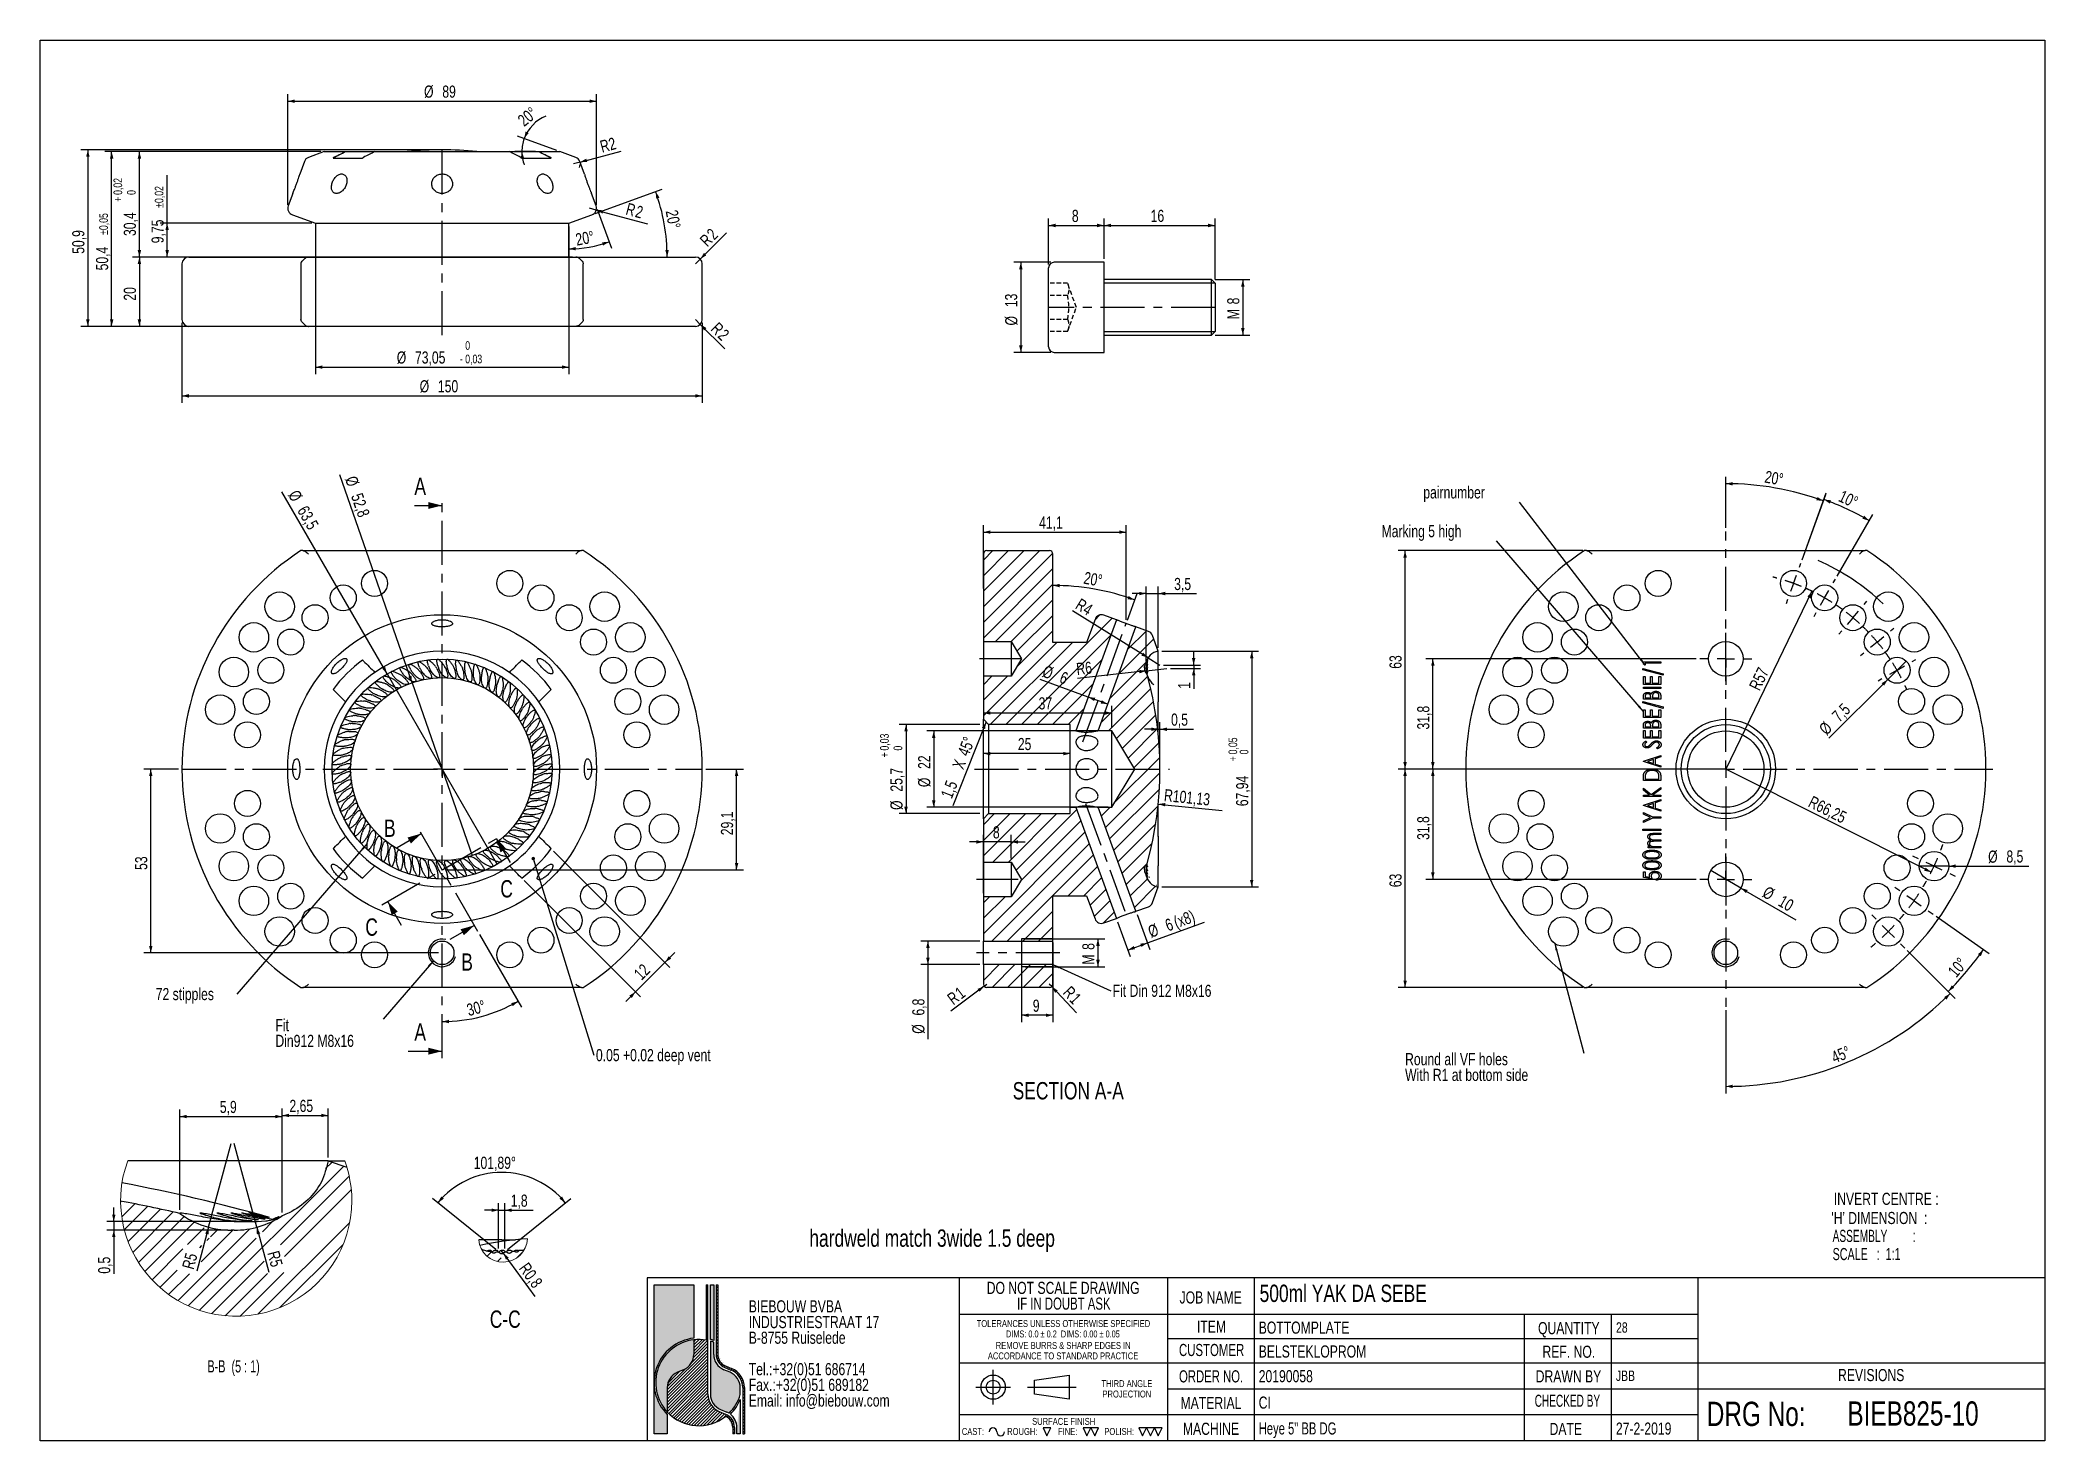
# Model space of a CAD drawing. Header units: millimetres. Extents: x 8 to 3888, y -9869 to 412.
# Drawn here: x 8 to 586, y 8 to 412 of the extents above; entities outside this region: 1.
import ezdxf

# ---------------------------------------------------------------- set-up
doc = ezdxf.new("R2010")
doc.units = ezdxf.units.MM
doc.header["$PDSIZE"] = -1
doc.linetypes.add('CENTERX2', pattern=[20.32, 12.7, -2.54, 2.54, -2.54])
doc.linetypes.add('HIDDEN', pattern=[1.905, 1.27, -0.635])
for name, color, linetype in [('CENTERLINE', 4, 'CENTERX2'), ('DETAIL', 3, 'Continuous'), ('DIMENSIONS', 2, 'Continuous'), ('HATCH', 3, 'Continuous'), ('HIDDEN', 3, 'HIDDEN'), ('TEXT', 2, 'Continuous')]:
    doc.layers.add(name, color=color, linetype=linetype)
doc.layers.add('OUTLINE', color=7, linetype='Continuous', lineweight=25)
doc.styles.add('SLDTEXTSTYLE0', font='TXT', dxfattribs={"width": 0.75})
doc.styles.add('SLDTEXTSTYLE1', font='TXT', dxfattribs={"width": 0.660714})
doc.styles.add('SLDTEXTSTYLE2', font='TXT', dxfattribs={"width": 0.692308})
doc.styles.add('SLDTEXTSTYLE3', font='TXT', dxfattribs={"width": 0.702531})
doc.styles.add('SLDTEXTSTYLE4', font='TXT', dxfattribs={"width": 0.696874})
doc.styles.add('SLDTEXTSTYLE5', font='TXT', dxfattribs={"width": 0.620208})
doc.styles.add('SLDTEXTSTYLE6', font='TXT', dxfattribs={"width": 0.7})
doc.styles.add('SLDTEXTSTYLE7', font='TXT', dxfattribs={"width": 0.691176})
doc.styles.add('SLDTEXTSTYLE8', font='TXT', dxfattribs={"width": 0.625})
doc.styles.add('SLDTEXTSTYLE9', font='TXT', dxfattribs={"width": 0.666667})
doc.dimstyles.new('SLDDIMSTYLE0', dxfattribs={"dimtxt": 3.5, "dimasz": 2, "dimexe": 0, "dimexo": 0.0625, "dimgap": 0.875, "dimtad": 1, "dimdec": 1, "dimrnd": 1e-09, "dimzin": 12, "dimdsep": 46, "dimtxsty": 'SLDTEXTSTYLE0', "dimblk1": 'NONE', "dimsah": 1, "dimcen": 0, "dimadec": 0, "dimazin": 3, "dimtfac": 1, "dimtdec": 1, "dimtmove": 0, "dimatfit": 3, "dimldrblk": 'NONE', "dimfxl": 0, "dimfrac": 2, "dimtolj": 1, "dimtzin": 12, "dimarcsym": 0})
doc.dimstyles.new('SLDDIMSTYLE1', dxfattribs={"dimtxt": 3.5, "dimasz": 2, "dimexe": 0, "dimexo": 0.0625, "dimgap": 0.875, "dimtad": 1, "dimrnd": 1e-09, "dimzin": 12, "dimdsep": 46, "dimtxsty": 'SLDTEXTSTYLE0', "dimsah": 1, "dimcen": 0.09, "dimadec": 0, "dimazin": 3, "dimtfac": 1, "dimtofl": 0, "dimtmove": 0, "dimatfit": 3, "dimfxl": 0, "dimfrac": 2, "dimtolj": 1, "dimtzin": 12, "dimarcsym": 0})
doc.dimstyles.new('SLDDIMSTYLE10', dxfattribs={"dimtxt": 3.5, "dimasz": 2, "dimexe": 0, "dimexo": 0.0625, "dimgap": 0.875, "dimtad": 1, "dimrnd": 1e-09, "dimzin": 12, "dimdsep": 46, "dimtxsty": 'SLDTEXTSTYLE0', "dimsah": 1, "dimcen": 0, "dimadec": 0, "dimazin": 3, "dimtfac": 1, "dimtofl": 0, "dimtmove": 0, "dimatfit": 3, "dimfxl": 0, "dimfrac": 2, "dimtolj": 1, "dimtzin": 12, "dimarcsym": 0})
doc.dimstyles.new('SLDDIMSTYLE11', dxfattribs={"dimtxt": 3.5, "dimasz": 2, "dimexe": 0, "dimexo": 0.0625, "dimgap": 0.875, "dimtad": 1, "dimrnd": 1e-09, "dimdsep": 46, "dimtxsty": 'SLDTEXTSTYLE0', "dimsah": 1, "dimcen": 0.09, "dimadec": 0, "dimazin": 2, "dimtfac": 1, "dimtmove": 0, "dimatfit": 0, "dimfxl": 0, "dimfrac": 2, "dimtolj": 1, "dimtzin": 12, "dimarcsym": 0})
doc.dimstyles.new('SLDDIMSTYLE12', dxfattribs={"dimtxt": 3.5, "dimasz": 2, "dimexe": 0, "dimexo": 0.0625, "dimgap": 0.875, "dimtad": 1, "dimrnd": 1e-09, "dimzin": 12, "dimdsep": 46, "dimtxsty": 'SLDTEXTSTYLE0', "dimsah": 1, "dimcen": 0.09, "dimadec": 0, "dimazin": 3, "dimtol": 1, "dimtp": 0.05, "dimtfac": 1, "dimtofl": 0, "dimtmove": 0, "dimatfit": 3, "dimfxl": 0, "dimfrac": 2, "dimtolj": 1, "dimarcsym": 0})
doc.dimstyles.new('SLDDIMSTYLE13', dxfattribs={"dimtxt": 3.5, "dimasz": 2, "dimexe": 0, "dimexo": 0.0625, "dimgap": 0.875, "dimtad": 1, "dimrnd": 1e-09, "dimzin": 12, "dimdsep": 46, "dimtxsty": 'SLDTEXTSTYLE0', "dimblk1": 'NONE', "dimsah": 1, "dimcen": 0, "dimadec": 0, "dimazin": 3, "dimtfac": 1, "dimtmove": 0, "dimatfit": 3, "dimldrblk": 'NONE', "dimfxl": 0, "dimfrac": 2, "dimtolj": 1, "dimtzin": 12, "dimarcsym": 0})
doc.dimstyles.new('SLDDIMSTYLE14', dxfattribs={"dimtxt": 3.5, "dimasz": 2, "dimexe": 0, "dimexo": 0.0625, "dimgap": 0.875, "dimtad": 1, "dimrnd": 1e-09, "dimzin": 12, "dimdsep": 46, "dimtxsty": 'SLDTEXTSTYLE0', "dimsah": 1, "dimcen": 0, "dimadec": 0, "dimazin": 3, "dimtfac": 1, "dimtofl": 0, "dimtmove": 0, "dimatfit": 3, "dimfxl": 0, "dimfrac": 2, "dimtolj": 1, "dimtzin": 12, "dimarcsym": 0})
doc.dimstyles.new('SLDDIMSTYLE15', dxfattribs={"dimtxt": 3.5, "dimasz": 2, "dimexe": 0, "dimexo": 0.0625, "dimgap": 0.875, "dimtad": 1, "dimrnd": 1e-09, "dimzin": 12, "dimdsep": 46, "dimtxsty": 'SLDTEXTSTYLE0', "dimblk1": 'NONE', "dimsah": 1, "dimcen": 0, "dimadec": 0, "dimazin": 3, "dimtfac": 1, "dimtmove": 0, "dimatfit": 3, "dimldrblk": 'NONE', "dimfxl": 0, "dimfrac": 2, "dimtolj": 1, "dimtzin": 12, "dimarcsym": 0})
doc.dimstyles.new('SLDDIMSTYLE16', dxfattribs={"dimtxt": 3.5, "dimasz": 2, "dimexe": 0, "dimexo": 0.0625, "dimgap": 0.875, "dimtad": 1, "dimrnd": 1e-09, "dimzin": 12, "dimdsep": 46, "dimtxsty": 'SLDTEXTSTYLE0', "dimblk1": 'NONE', "dimsah": 1, "dimcen": 0, "dimadec": 0, "dimazin": 3, "dimtfac": 1, "dimtmove": 0, "dimatfit": 3, "dimldrblk": 'NONE', "dimfxl": 0, "dimfrac": 2, "dimtolj": 1, "dimtzin": 12, "dimarcsym": 0})
doc.dimstyles.new('SLDDIMSTYLE17', dxfattribs={"dimtxt": 3.5, "dimasz": 2, "dimexe": 0, "dimexo": 0.0625, "dimgap": 0.875, "dimtad": 1, "dimlfac": 0.2, "dimrnd": 1e-09, "dimdsep": 46, "dimtxsty": 'SLDTEXTSTYLE0', "dimsah": 1, "dimcen": 0.09, "dimadec": 0, "dimazin": 2, "dimtfac": 1, "dimtmove": 0, "dimatfit": 0, "dimfxl": 0, "dimfrac": 2, "dimtolj": 1, "dimtzin": 12, "dimarcsym": 0})
doc.dimstyles.new('SLDDIMSTYLE18', dxfattribs={"dimtxt": 3.5, "dimasz": 2, "dimexe": 0, "dimexo": 0.0625, "dimgap": 0.875, "dimtad": 1, "dimlfac": 0.2, "dimrnd": 1e-09, "dimzin": 12, "dimdsep": 46, "dimtxsty": 'SLDTEXTSTYLE0', "dimsah": 1, "dimcen": 0, "dimadec": 0, "dimazin": 3, "dimtfac": 1, "dimtofl": 0, "dimtmove": 0, "dimatfit": 3, "dimfxl": 0, "dimfrac": 2, "dimtolj": 1, "dimtzin": 12, "dimarcsym": 0})
doc.dimstyles.new('SLDDIMSTYLE19', dxfattribs={"dimtxt": 3.5, "dimasz": 2, "dimexe": 0, "dimexo": 0.0625, "dimgap": 0.875, "dimtad": 1, "dimlfac": 0.2, "dimrnd": 1e-09, "dimzin": 12, "dimdsep": 46, "dimtxsty": 'SLDTEXTSTYLE0', "dimsah": 1, "dimcen": 0.09, "dimadec": 0, "dimazin": 3, "dimtfac": 1, "dimtofl": 0, "dimtmove": 0, "dimatfit": 3, "dimfxl": 0, "dimfrac": 2, "dimtolj": 1, "dimtzin": 12, "dimarcsym": 0})
doc.dimstyles.new('SLDDIMSTYLE2', dxfattribs={"dimtxt": 3.5, "dimasz": 2, "dimexe": 0, "dimexo": 0.0625, "dimgap": 0.875, "dimtad": 1, "dimdec": 4, "dimzin": 12, "dimdsep": 46, "dimtxsty": 'SLDTEXTSTYLE0', "dimsah": 1, "dimcen": 0.09, "dimazin": 3, "dimtfac": 1, "dimtofl": 0, "dimtmove": 0, "dimatfit": 3, "dimfxl": 0, "dimfrac": 2, "dimtolj": 1, "dimtzin": 12, "dimarcsym": 0})
doc.dimstyles.new('SLDDIMSTYLE20', dxfattribs={"dimtxt": 3.5, "dimasz": 2, "dimexe": 0, "dimexo": 0.0625, "dimgap": 0.875, "dimtad": 1, "dimrnd": 1e-09, "dimzin": 12, "dimdsep": 46, "dimtxsty": 'SLDTEXTSTYLE0', "dimsah": 1, "dimcen": 0.09, "dimadec": 0, "dimazin": 3, "dimtol": 1, "dimtp": 0.02, "dimtm": 0.02, "dimtfac": 1, "dimtofl": 0, "dimtmove": 0, "dimatfit": 3, "dimfxl": 0, "dimfrac": 2, "dimtolj": 1, "dimarcsym": 0})
doc.dimstyles.new('SLDDIMSTYLE21', dxfattribs={"dimtxt": 3.5, "dimasz": 2, "dimexe": 0, "dimexo": 0.0625, "dimgap": 0.875, "dimtad": 1, "dimrnd": 1e-09, "dimzin": 12, "dimdsep": 46, "dimtxsty": 'SLDTEXTSTYLE0', "dimsah": 1, "dimcen": 0.09, "dimadec": 0, "dimazin": 3, "dimtol": 1, "dimtp": 0.02, "dimtfac": 1, "dimtofl": 0, "dimtmove": 0, "dimatfit": 3, "dimfxl": 0, "dimfrac": 2, "dimtolj": 1, "dimarcsym": 0})
doc.dimstyles.new('SLDDIMSTYLE22', dxfattribs={"dimtxt": 3.5, "dimasz": 2, "dimexe": 0, "dimexo": 0.0625, "dimgap": 0.875, "dimtad": 1, "dimrnd": 1e-09, "dimzin": 12, "dimdsep": 46, "dimtxsty": 'SLDTEXTSTYLE0', "dimsah": 1, "dimcen": 0.09, "dimadec": 0, "dimazin": 3, "dimtol": 1, "dimtp": 0.05, "dimtm": 0.05, "dimtfac": 1, "dimtofl": 0, "dimtmove": 0, "dimatfit": 3, "dimfxl": 0, "dimfrac": 2, "dimtolj": 1, "dimarcsym": 0})
doc.dimstyles.new('SLDDIMSTYLE23', dxfattribs={"dimtxt": 3.5, "dimasz": 2, "dimexe": 0, "dimexo": 0.0625, "dimgap": 0.875, "dimtad": 1, "dimrnd": 1e-09, "dimzin": 12, "dimdsep": 46, "dimtxsty": 'SLDTEXTSTYLE0', "dimsah": 1, "dimcen": 0.09, "dimadec": 0, "dimazin": 3, "dimtol": 1, "dimtm": 0.03, "dimtfac": 1, "dimtofl": 0, "dimtmove": 0, "dimatfit": 3, "dimfxl": 0, "dimfrac": 2, "dimtolj": 1, "dimarcsym": 0})
doc.dimstyles.new('SLDDIMSTYLE24', dxfattribs={"dimtxt": 3.5, "dimasz": 2, "dimexe": 0, "dimexo": 0.0625, "dimgap": 0.875, "dimtad": 1, "dimlfac": 0.5, "dimrnd": 1e-09, "dimzin": 12, "dimdsep": 46, "dimtxsty": 'SLDTEXTSTYLE0', "dimsah": 1, "dimcen": 0.09, "dimadec": 0, "dimazin": 3, "dimtfac": 1, "dimtofl": 0, "dimtmove": 0, "dimatfit": 3, "dimfxl": 0, "dimfrac": 2, "dimtolj": 1, "dimtzin": 12, "dimarcsym": 0})
doc.dimstyles.new('SLDDIMSTYLE25', dxfattribs={"dimtxt": 3.5, "dimasz": 2, "dimexe": 0, "dimexo": 0.0625, "dimgap": 0.875, "dimtad": 1, "dimdec": 1, "dimrnd": 1e-09, "dimzin": 12, "dimdsep": 46, "dimtxsty": 'SLDTEXTSTYLE0', "dimsah": 1, "dimcen": 0.09, "dimadec": 0, "dimazin": 3, "dimtfac": 1, "dimtdec": 1, "dimtmove": 0, "dimatfit": 0, "dimfxl": 0, "dimfrac": 2, "dimtolj": 1, "dimtzin": 12, "dimarcsym": 0})
doc.dimstyles.new('SLDDIMSTYLE26', dxfattribs={"dimtxt": 3.5, "dimasz": 2, "dimexe": 0, "dimexo": 0.0625, "dimgap": 0.875, "dimtad": 1, "dimrnd": 1e-09, "dimdsep": 46, "dimtxsty": 'SLDTEXTSTYLE0', "dimsah": 1, "dimcen": 0, "dimadec": 0, "dimazin": 2, "dimtfac": 1, "dimtofl": 0, "dimtmove": 0, "dimatfit": 3, "dimfxl": 0, "dimfrac": 2, "dimtolj": 1, "dimtzin": 12, "dimarcsym": 0})
doc.dimstyles.new('SLDDIMSTYLE3', dxfattribs={"dimtxt": 3.5, "dimasz": 2, "dimexe": 0, "dimexo": 0.0625, "dimgap": 0.875, "dimtad": 1, "dimrnd": 1e-09, "dimzin": 12, "dimdsep": 46, "dimtxsty": 'SLDTEXTSTYLE0', "dimsah": 1, "dimcen": 0.09, "dimadec": 0, "dimazin": 3, "dimtfac": 1, "dimtmove": 0, "dimatfit": 0, "dimfxl": 0, "dimfrac": 2, "dimtolj": 1, "dimtzin": 12, "dimarcsym": 0})
doc.dimstyles.new('SLDDIMSTYLE4', dxfattribs={"dimtxt": 0.18, "dimasz": 2, "dimexe": 0, "dimexo": 0.0625, "dimgap": 0, "dimtad": 0, "dimtih": 1, "dimtoh": 1, "dimdec": 0, "dimrnd": 1e-09, "dimzin": 0, "dimdsep": 46, "dimtxsty": 'Standard', "dimsah": 1, "dimcen": 0.09, "dimadec": 0, "dimazin": 0, "dimtfac": 2, "dimtdec": 0, "dimtofl": 0, "dimtmove": 0, "dimatfit": 3, "dimfxl": 0, "dimfrac": 2, "dimtolj": 1, "dimtzin": 0, "dimarcsym": 0})
doc.dimstyles.new('SLDDIMSTYLE5', dxfattribs={"dimtxt": 0.18, "dimasz": 1, "dimexe": 0, "dimexo": 0.0625, "dimgap": 0, "dimtad": 0, "dimtih": 1, "dimtoh": 1, "dimdec": 0, "dimrnd": 1e-09, "dimzin": 0, "dimdsep": 46, "dimtxsty": 'Standard', "dimblk1": 'DOT', "dimblk2": 'DOT', "dimsah": 1, "dimcen": 0.09, "dimadec": 0, "dimazin": 0, "dimtfac": 1, "dimtdec": 0, "dimtofl": 0, "dimtmove": 0, "dimatfit": 3, "dimldrblk": 'DOT', "dimfxl": 0, "dimfrac": 2, "dimtolj": 1, "dimtzin": 0, "dimarcsym": 0})
doc.dimstyles.new('SLDDIMSTYLE6', dxfattribs={"dimtxt": 3.5, "dimasz": 2, "dimexe": 0, "dimexo": 0.0625, "dimgap": 0.875, "dimtad": 1, "dimdec": 1, "dimrnd": 1e-09, "dimzin": 12, "dimdsep": 46, "dimtxsty": 'SLDTEXTSTYLE0', "dimsah": 1, "dimcen": 0.09, "dimadec": 0, "dimazin": 3, "dimtfac": 1, "dimtdec": 1, "dimtofl": 0, "dimtmove": 0, "dimatfit": 3, "dimfxl": 0, "dimfrac": 2, "dimtolj": 1, "dimtzin": 12, "dimarcsym": 0})
doc.dimstyles.new('SLDDIMSTYLE7', dxfattribs={"dimtxt": 3.5, "dimasz": 2, "dimexe": 0, "dimexo": 0.0625, "dimgap": 0.875, "dimtad": 1, "dimrnd": 1e-09, "dimzin": 12, "dimdsep": 46, "dimtxsty": 'SLDTEXTSTYLE0', "dimsah": 1, "dimcen": 0, "dimadec": 0, "dimazin": 3, "dimtfac": 1, "dimtofl": 0, "dimtmove": 0, "dimatfit": 3, "dimfxl": 0, "dimfrac": 2, "dimtolj": 1, "dimtzin": 12, "dimarcsym": 0})
doc.dimstyles.new('SLDDIMSTYLE8', dxfattribs={"dimtxt": 3.5, "dimasz": 2, "dimexe": 0, "dimexo": 0.0625, "dimgap": 0.875, "dimtad": 1, "dimrnd": 1e-09, "dimzin": 12, "dimdsep": 46, "dimtxsty": 'SLDTEXTSTYLE0', "dimsah": 1, "dimcen": 0.09, "dimadec": 0, "dimazin": 3, "dimtol": 1, "dimtp": 0.03, "dimtfac": 1, "dimtofl": 0, "dimtmove": 0, "dimatfit": 3, "dimfxl": 0, "dimfrac": 2, "dimtolj": 1, "dimarcsym": 0})
doc.dimstyles.new('SLDDIMSTYLE9', dxfattribs={"dimtxt": 3.5, "dimasz": 2, "dimexe": 0, "dimexo": 0.0625, "dimgap": 0.875, "dimtad": 1, "dimrnd": 1e-09, "dimzin": 12, "dimdsep": 46, "dimtxsty": 'SLDTEXTSTYLE0', "dimsah": 1, "dimcen": 0, "dimadec": 0, "dimazin": 3, "dimtfac": 1, "dimtofl": 0, "dimtmove": 0, "dimatfit": 3, "dimfxl": 0, "dimfrac": 2, "dimtolj": 1, "dimtzin": 12, "dimarcsym": 0})

msp = doc.modelspace()

# ---------------------------------------------------------------- texts
at = {"layer": 'CENTERLINE', "char_height": 5, "attachment_point": 1, "style": 'SLDTEXTSTYLE0'}
for s, insert in [('A', (115.91153, 285.83268)), ('B', (107.15484, 187.20801)), ('C', (140.68963, 169.73011)), ('C', (101.76412, 158.69127)), ('B', (129.43764, 148.61307)), ('A', (115.91153, 128.4465))]:
    msp.add_mtext(s, dxfattribs=dict(at, insert=insert))
at = {"layer": 'TEXT'}
for s, insert, char_height, attachment_point, style in [('pairnumber', (406.78313, 283.30829), 3.5, 1, 'SLDTEXTSTYLE0'), ('Marking 5 high', (394.75056, 272.11696), 3.5, 1, 'SLDTEXTSTYLE0'), ('SECTION A-A', (304.42797, 111.48862), 5, 2, 'SLDTEXTSTYLE0'), ('INVERT CENTRE :', (525.13201, 79.56571), 3.5, 1, 'SLDTEXTSTYLE0'), ("'H' DIMENSION  :", (524.44396, 74.03884), 3.5, 1, 'SLDTEXTSTYLE0'), ('hardweld match 3wide 1.5 deep', (229.78257, 68.98632), 5, 1, 'SLDTEXTSTYLE0'), ('ASSEMBLY         :', (524.79564, 68.87764), 3.5, 1, 'SLDTEXTSTYLE8'), ('SCALE   :  1:1', (524.79564, 63.64092), 3.5, 1, 'SLDTEXTSTYLE1'), ('500ml YAK DA SEBE', (359.59608, 53.07133), 5, 1, 'SLDTEXTSTYLE0'), ('JOB NAME', (345.48697, 51.1278), 3.5, 2, 'SLDTEXTSTYLE0'), ('C-C', (142.11146, 45.61266), 5, 2, 'SLDTEXTSTYLE0'), ('ITEM', (345.71908, 42.70142), 3.5, 2, 'SLDTEXTSTYLE0'), ('BOTTOMPLATE', (359.33565, 42.42156), 3.5, 1, 'SLDTEXTSTYLE0'), ('QUANTITY', (448.74339, 42.28181), 3.5, 2, 'SLDTEXTSTYLE0'), ('28', (462.35518, 42.21082), 3, 1, 'SLDTEXTSTYLE0'), ('CUSTOMER', (345.75551, 35.97385), 3.5, 2, 'SLDTEXTSTYLE3'), ('BELSTEKLOPROM', (359.33565, 35.54554), 3.5, 1, 'SLDTEXTSTYLE0'), ('REF. NO.', (448.74262, 35.47023), 3.5, 2, 'SLDTEXTSTYLE0'), ('B-B  (5 : 1)', (63.78687, 31.24988), 3.5, 2, 'SLDTEXTSTYLE9'), ('ORDER NO.', (345.60764, 28.37055), 3.5, 2, 'SLDTEXTSTYLE4'), ('20190058', (359.33565, 28.42402), 3.5, 1, 'SLDTEXTSTYLE0'), ('DRAWN BY', (448.64783, 28.36069), 3.5, 2, 'SLDTEXTSTYLE0'), ('JBB', (462.31932, 28.2897), 3, 1, 'SLDTEXTSTYLE0'), ('REVISIONS', (535.91901, 28.73986), 3.5, 2, 'SLDTEXTSTYLE0'), ('MATERIAL', (345.57082, 20.7035), 3.5, 2, 'SLDTEXTSTYLE0'), ('CI', (359.32857, 20.80281), 3.5, 1, 'SLDTEXTSTYLE0'), ('CHECKED BY', (448.33641, 21.33873), 3.5, 2, 'SLDTEXTSTYLE5'), ('DRG No:', (488.51995, 19.3028), 7, 1, 'SLDTEXTSTYLE0'), ('BIEB825-10', (529.0469, 19.40975), 7, 1, 'SLDTEXTSTYLE0'), ('CAST:', (273.74145, 11.71938), 2, 1, 'SLDTEXTSTYLE0'), ('ROUGH:', (286.81775, 11.71938), 2, 1, 'SLDTEXTSTYLE0'), ('SURFACE FINISH', (303.10103, 14.63617), 2, 2, 'SLDTEXTSTYLE0'), ('FINE:', (301.4722, 11.71938), 2, 1, 'SLDTEXTSTYLE0'), ('POLISH:', (314.82446, 11.71938), 2, 1, 'SLDTEXTSTYLE0'), ('MACHINE', (345.56839, 13.25379), 3.5, 2, 'SLDTEXTSTYLE0'), ('Heye 5" BB DG', (359.32857, 13.35309), 3.5, 1, 'SLDTEXTSTYLE2'), ('DATE', (447.867, 13.20559), 3.5, 2, 'SLDTEXTSTYLE0'), ('27-2-2019', (462.31932, 13.3049), 3.5, 1, 'SLDTEXTSTYLE0')]:
    msp.add_mtext(s, dxfattribs=dict(at, insert=insert, char_height=char_height, attachment_point=attachment_point, style=style))

# ---------------------------------------------------------------- blocks, each defined once
blk = doc.blocks.new('SW_NOTE_0')
at = {"layer": 'TEXT', "color": 0, "char_height": 3.5, "attachment_point": 2}
for s, insert, style in [('DO NOT SCALE DRAWING', (28.71, 4.5), 'SLDTEXTSTYLE0'), ('IF IN DOUBT ASK', (28.89, -0.03), 'SLDTEXTSTYLE6')]:
    blk.add_mtext(s, dxfattribs=dict(at, insert=insert, style=style))
blk = doc.blocks.new('SW_NOTE_0_1')
at = {"layer": 'TEXT', "color": 0, "char_height": 2, "attachment_point": 2}
for s, insert, style in [('TOLERANCES UNLESS OTHERWISE SPECIFIED', (27.09, 2.57), 'SLDTEXTSTYLE0'), ('DIMS: 0.0 ± 0.2  DIMS: 0.00 ± 0.05', (26.93, -0.43), 'SLDTEXTSTYLE7')]:
    blk.add_mtext(s, dxfattribs=dict(at, insert=insert, style=style))
blk = doc.blocks.new('SW_NOTE_0_2')
at = {"layer": 'TEXT', "color": 0, "char_height": 2, "attachment_point": 2, "style": 'SLDTEXTSTYLE0'}
for s, insert in [('REMOVE BURRS & SHARP EDGES IN', (21.78, 2.57)), ('ACCORDANCE TO STANDARD PRACTICE', (21.75, -0.43))]:
    blk.add_mtext(s, dxfattribs=dict(at, insert=insert))
blk = doc.blocks.new('SW_NOTE_0_3')
at = {"layer": 'TEXT', "color": 0, "char_height": 2, "attachment_point": 2, "style": 'SLDTEXTSTYLE0'}
for s, insert in [('THIRD ANGLE', (8.34, 2.57)), ('PROJECTION', (8.33, -0.43))]:
    blk.add_mtext(s, dxfattribs=dict(at, insert=insert))
blk = doc.blocks.new('SW_NOTE_0_4')
at = {"layer": 'TEXT', "color": 0, "char_height": 3.5, "attachment_point": 1, "style": 'SLDTEXTSTYLE0'}
for s, insert in [('BIEBOUW BVBA', (0, 4.5)), ('INDUSTRIESTRAAT 17', (0, -0.03)), ('B-8755 Ruiselede', (0, -4.55)), ('Tel.:+32(0)51 686714', (0, -13.61)), ('Fax.:+32(0)51 689182', (0, -18.13)), ('Email: info@biebouw.com', (0, -22.66))]:
    blk.add_mtext(s, dxfattribs=dict(at, insert=insert))
blk = doc.blocks.new('_D')
at = {"layer": 'DIMENSIONS'}
for q in [(94.39, 286.65), (132.58, 176.84)]:
    blk.add_line((115.25, 226.67), q, dxfattribs=at)
blk.add_solid([(115.25, 226.67), (115.06, 228.72), (114.12, 228.39)], dxfattribs=at)
at = {"layer": 'DIMENSIONS', "char_height": 3.5, "attachment_point": 1, "rotation": 289.17659, "style": 'SLDTEXTSTYLE0'}
for s, insert in [('%%c', (99.17, 286.63)), ('52,8', (100.89, 281.67))]:
    blk.add_mtext(s, dxfattribs=dict(at, insert=insert))
blk = doc.blocks.new('_None')
blk = doc.blocks.new('_D_1')
at = {"layer": 'DIMENSIONS'}
for q in [(77.72, 281.75), (139.77, 174.28)]:
    blk.add_line((108.05, 229.23), q, dxfattribs=at)
blk.add_solid([(108.05, 229.23), (107.48, 231.21), (106.62, 230.71)], dxfattribs=at)
at = {"layer": 'DIMENSIONS', "char_height": 3.5, "attachment_point": 1, "rotation": 300, "style": 'SLDTEXTSTYLE0'}
for s, insert in [('%%c', (82.42, 282.63)), ('63,5', (85.05, 278.09))]:
    blk.add_mtext(s, dxfattribs=dict(at, insert=insert))
blk = doc.blocks.new('_D_2')
at = {"layer": 'DIMENSIONS'}
for p, q in [((199.91, 201.76), (210.8, 201.76)), ((208.8, 172.66), (208.8, 201.76)), ((124.91, 172.66), (210.8, 172.66))]:
    blk.add_line(p, q, dxfattribs=at)
for points in [[(208.8, 201.76), (208.3, 199.76), (209.3, 199.76)], [(208.8, 172.66), (209.3, 174.66), (208.3, 174.66)]]:
    blk.add_solid(points, dxfattribs=at)
at = {"layer": 'DIMENSIONS', "insert": (204.29, 182.68), "char_height": 3.5, "attachment_point": 1, "rotation": 90, "style": 'SLDTEXTSTYLE0'}
blk.add_mtext('29,1', dxfattribs=at)
blk = doc.blocks.new('_D_3')
at = {"layer": 'DIMENSIONS'}
for p, q in [((47.91, 201.76), (37.91, 201.76)), ((39.91, 148.76), (39.91, 201.76)), ((122.91, 148.76), (37.91, 148.76))]:
    blk.add_line(p, q, dxfattribs=at)
for points in [[(39.91, 201.76), (39.41, 199.76), (40.41, 199.76)], [(39.91, 148.76), (40.41, 150.76), (39.41, 150.76)]]:
    blk.add_solid(points, dxfattribs=at)
at = {"layer": 'DIMENSIONS', "insert": (35.4, 172.67), "char_height": 3.5, "attachment_point": 1, "rotation": 90, "style": 'SLDTEXTSTYLE0'}
blk.add_mtext('53', dxfattribs=at)
blk = doc.blocks.new('_D_4')
at = {"layer": 'DIMENSIONS'}
blk.add_line((134.67, 154.09), (146.81, 133.05), dxfattribs=at)
blk.add_arc((123.91, 172.71), 43.79, 270, 300, dxfattribs=at)
for points in [[(145.81, 134.79), (143.81, 134.26), (144.29, 133.39)], [(123.91, 128.92), (125.92, 128.46), (125.9, 129.46)]]:
    blk.add_solid(points, dxfattribs=at)
at = {"layer": 'DIMENSIONS', "insert": (130.68, 133.86), "char_height": 3.5, "attachment_point": 1, "rotation": 15, "style": 'SLDTEXTSTYLE0'}
blk.add_mtext('30°', dxfattribs=at)
blk = doc.blocks.new('_D_5')
at = {"layer": 'DIMENSIONS'}
for p, q in [((156.05, 178.1), (189.57, 144.58)), ((147.57, 169.61), (181.08, 136.1)), ((179.67, 137.51), (188.15, 146)), ((188.15, 146), (190.98, 148.83)), ((179.67, 137.51), (176.84, 134.68))]:
    blk.add_line(p, q, dxfattribs=at)
for points in [[(188.15, 146), (189.92, 147.06), (189.22, 147.77)], [(179.67, 137.51), (177.9, 136.45), (178.61, 135.75)]]:
    blk.add_solid(points, dxfattribs=at)
at = {"layer": 'DIMENSIONS', "insert": (178.89, 143.12), "char_height": 3.5, "attachment_point": 1, "rotation": 45, "style": 'SLDTEXTSTYLE0'}
blk.add_mtext('12', dxfattribs=at)
blk = doc.blocks.new('SW_NOTE_0_5')
at = {"layer": 'TEXT', "color": 0, "char_height": 3.5, "attachment_point": 1, "style": 'SLDTEXTSTYLE0'}
for s, insert in [('Fit', (-31.04, 0.06)), ('Din912 M8x16', (-31.04, -4.47))]:
    blk.add_mtext(s, dxfattribs=dict(at, insert=insert))
blk = doc.blocks.new('SW_NOTE_0_6')
at = {"layer": 'TEXT', "color": 0, "insert": (0.59, 1.8), "char_height": 3.5, "attachment_point": 1, "style": 'SLDTEXTSTYLE0'}
blk.add_mtext('0.05 +0.02 deep vent', dxfattribs=at)
blk = doc.blocks.new('_Dot')
at = {"color": 0, "linetype": 'ByBlock', "lineweight": -2}
blk.add_line((-0.5, 0), (-1, 0), dxfattribs=at)
at = {"color": 0, "linetype": 'ByBlock', "const_width": 0.5}
blk.add_lwpolyline([(-0.25, 0, 1), (0.25, 0, 1)], format="xyb", close=True, dxfattribs=at)
blk = doc.blocks.new('SW_NOTE_0_7')
at = {"layer": 'TEXT', "color": 0, "insert": (-23.43, 1.8), "char_height": 3.5, "attachment_point": 1, "style": 'SLDTEXTSTYLE0'}
blk.add_mtext('72 stipples', dxfattribs=at)
blk = doc.blocks.new('SW_CENTERMARKSYMBOL_0')
at = {"layer": 'CENTERLINE', "color": 0}
for q in [(-2.5, 0), (0, 2.5), (0, -2.5), (2.5, 0)]:
    blk.add_line((0, 0), q, dxfattribs=at)
blk = doc.blocks.new('_D_6')
at = {"layer": 'DIMENSIONS'}
for p, q in [((279.97, 253.85), (279.97, 272.1)), ((321.11, 244.8), (321.11, 272.1)), ((279.97, 270.1), (321.11, 270.1))]:
    blk.add_line(p, q, dxfattribs=at)
for points in [[(279.97, 270.1), (281.97, 269.6), (281.97, 270.6)], [(321.11, 270.1), (319.11, 270.6), (319.11, 269.6)]]:
    blk.add_solid(points, dxfattribs=at)
at = {"layer": 'DIMENSIONS', "insert": (296.02, 274.61), "char_height": 3.5, "attachment_point": 1, "style": 'SLDTEXTSTYLE0'}
blk.add_mtext('41,1', dxfattribs=at)
blk = doc.blocks.new('_D_7')
at = {"layer": 'DIMENSIONS'}
blk.add_line((321.46, 244.74), (324.25, 252.43), dxfattribs=at)
blk.add_arc((299.97, 185.72), 68.99, 70, 90, dxfattribs=at)
for points in [[(299.97, 254.71), (301.96, 254.18), (301.98, 255.18)], [(323.57, 250.55), (321.84, 251.68), (321.51, 250.73)]]:
    blk.add_solid(points, dxfattribs=at)
at = {"layer": 'DIMENSIONS', "insert": (309.27, 258.71), "char_height": 3.5, "attachment_point": 1, "rotation": 350, "style": 'SLDTEXTSTYLE0'}
blk.add_mtext('20°', dxfattribs=at)
blk = doc.blocks.new('_D_8')
at = {"layer": 'DIMENSIONS'}
for q in [(307.08, 227.85), (332.87, 230.76)]:
    blk.add_line((326.91, 230.09), q, dxfattribs=at)
blk.add_solid([(326.91, 230.09), (324.87, 230.36), (324.98, 229.36)], dxfattribs=at)
at = {"layer": 'DIMENSIONS', "insert": (306.58, 232.32), "char_height": 3.5, "attachment_point": 1, "rotation": 6.42561, "style": 'SLDTEXTSTYLE0'}
blk.add_mtext('R6', dxfattribs=at)
blk = doc.blocks.new('_D_9')
at = {"layer": 'DIMENSIONS'}
for p, q in [((331.87, 231.76), (342.59, 231.76)), ((340.59, 231.76), (340.59, 235.76)), ((340.59, 231.76), (340.59, 230.76)), ((333.87, 230.76), (342.59, 230.76)), ((340.59, 230.76), (340.59, 224.92))]:
    blk.add_line(p, q, dxfattribs=at)
for points in [[(340.59, 231.76), (341.09, 233.76), (340.09, 233.76)], [(340.59, 230.76), (340.09, 228.76), (341.09, 228.76)]]:
    blk.add_solid(points, dxfattribs=at)
at = {"layer": 'DIMENSIONS', "insert": (336.08, 224.92), "char_height": 3.5, "attachment_point": 1, "rotation": 90, "style": 'SLDTEXTSTYLE0'}
blk.add_mtext('1', dxfattribs=at)
blk = doc.blocks.new('_D_10')
at = {"layer": 'DIMENSIONS'}
for p, q in [((279.97, 189.91), (279.97, 208.22)), ((304.97, 189.91), (304.97, 208.22)), ((304.97, 206.22), (279.97, 206.22))]:
    blk.add_line(p, q, dxfattribs=at)
for points in [[(279.97, 206.22), (281.97, 205.72), (281.97, 206.72)], [(304.97, 206.22), (302.97, 206.72), (302.97, 205.72)]]:
    blk.add_solid(points, dxfattribs=at)
at = {"layer": 'DIMENSIONS', "insert": (289.89, 210.73), "char_height": 3.5, "attachment_point": 1, "style": 'SLDTEXTSTYLE0'}
blk.add_mtext('25', dxfattribs=at)
blk = doc.blocks.new('_D_11')
at = {"layer": 'DIMENSIONS'}
for p, q in [((278.97, 214.61), (255.65, 214.61)), ((257.65, 214.61), (257.65, 188.91)), ((278.97, 188.91), (255.65, 188.91))]:
    blk.add_line(p, q, dxfattribs=at)
for points in [[(257.65, 214.61), (257.15, 212.61), (258.15, 212.61)], [(257.65, 188.91), (258.15, 190.91), (257.15, 190.91)]]:
    blk.add_solid(points, dxfattribs=at)
at = {"layer": 'DIMENSIONS', "attachment_point": 1, "rotation": 90, "style": 'SLDTEXTSTYLE0'}
for s, insert, char_height in [('0,03', (250.18, 207.1), 2.5), ('0', (254.07, 207.1), 2.5), ('+', (250.18, 205.11), 2.5), ('25,7', (253.14, 195.24), 3.5), ('%%c', (253.14, 189.98), 3.5)]:
    blk.add_mtext(s, dxfattribs=dict(at, insert=insert, char_height=char_height))
blk = doc.blocks.new('_D_12')
at = {"layer": 'DIMENSIONS'}
for p, q in [((315.97, 212.76), (263.65, 212.76)), ((265.65, 212.76), (265.65, 190.76)), ((315.97, 190.76), (263.65, 190.76))]:
    blk.add_line(p, q, dxfattribs=at)
for points in [[(265.65, 212.76), (265.15, 210.76), (266.15, 210.76)], [(265.65, 190.76), (266.15, 192.76), (265.15, 192.76)]]:
    blk.add_solid(points, dxfattribs=at)
at = {"layer": 'DIMENSIONS', "char_height": 3.5, "attachment_point": 1, "rotation": 90, "style": 'SLDTEXTSTYLE0'}
for s, insert in [('22', (261.14, 201.8)), ('%%c', (261.14, 196.55))]:
    blk.add_mtext(s, dxfattribs=dict(at, insert=insert))
blk = doc.blocks.new('_D_13')
at = {"layer": 'DIMENSIONS'}
for p, q in [((279.97, 180.75), (275.97, 180.75)), ((279.97, 165.96), (279.97, 182.75)), ((287.97, 180.75), (279.97, 180.75)), ((287.97, 175.96), (287.97, 182.75)), ((287.97, 180.75), (291.97, 180.75))]:
    blk.add_line(p, q, dxfattribs=at)
for points in [[(279.97, 180.75), (277.97, 181.25), (277.97, 180.25)], [(287.97, 180.75), (289.97, 180.25), (289.97, 181.25)]]:
    blk.add_solid(points, dxfattribs=at)
at = {"layer": 'DIMENSIONS', "insert": (282.7, 185.26), "char_height": 3.5, "attachment_point": 1, "style": 'SLDTEXTSTYLE0'}
blk.add_mtext('8', dxfattribs=at)
blk = doc.blocks.new('_D_14')
at = {"layer": 'DIMENSIONS'}
for p, q in [((291.97, 152.76), (314.99, 152.76)), ((312.99, 152.76), (312.99, 144.76)), ((291.97, 144.76), (314.99, 144.76))]:
    blk.add_line(p, q, dxfattribs=at)
for points in [[(312.99, 152.76), (312.49, 150.76), (313.49, 150.76)], [(312.99, 144.76), (313.49, 146.76), (312.49, 146.76)]]:
    blk.add_solid(points, dxfattribs=at)
at = {"layer": 'DIMENSIONS', "char_height": 3.5, "attachment_point": 1, "rotation": 90, "style": 'SLDTEXTSTYLE0'}
for s, insert in [('8', (308.48, 149.62)), ('M', (308.48, 145.36))]:
    blk.add_mtext(s, dxfattribs=dict(at, insert=insert))
blk = doc.blocks.new('_D_15')
at = {"layer": 'DIMENSIONS'}
for p, q in [((290.97, 151.76), (290.97, 128.76)), ((299.97, 151.76), (299.97, 128.76)), ((299.97, 130.76), (290.97, 130.76))]:
    blk.add_line(p, q, dxfattribs=at)
for points in [[(290.97, 130.76), (292.97, 130.26), (292.97, 131.26)], [(299.97, 130.76), (297.97, 131.26), (297.97, 130.26)]]:
    blk.add_solid(points, dxfattribs=at)
at = {"layer": 'DIMENSIONS', "insert": (294.2, 135.27), "char_height": 3.5, "attachment_point": 1, "style": 'SLDTEXTSTYLE0'}
blk.add_mtext('9', dxfattribs=at)
blk = doc.blocks.new('_D_16')
at = {"layer": 'DIMENSIONS'}
for p, q in [((278.97, 152.16), (261.97, 152.16)), ((263.97, 152.16), (263.97, 145.36)), ((278.97, 145.36), (261.97, 145.36)), ((263.97, 145.36), (263.97, 123.83))]:
    blk.add_line(p, q, dxfattribs=at)
for points in [[(263.97, 152.16), (263.47, 150.16), (264.47, 150.16)], [(263.97, 145.36), (264.47, 147.36), (263.47, 147.36)]]:
    blk.add_solid(points, dxfattribs=at)
at = {"layer": 'DIMENSIONS', "char_height": 3.5, "attachment_point": 1, "rotation": 90, "style": 'SLDTEXTSTYLE0'}
for s, insert in [('6,8', (259.46, 130.67)), ('%%c', (259.46, 125.42))]:
    blk.add_mtext(s, dxfattribs=dict(at, insert=insert))
blk = doc.blocks.new('_D_17')
at = {"layer": 'DIMENSIONS'}
for q in [(270.56, 131.9), (280.97, 139.76)]:
    blk.add_line((280.17, 139.15), q, dxfattribs=at)
blk.add_solid([(280.17, 139.15), (278.28, 138.35), (278.88, 137.55)], dxfattribs=at)
at = {"layer": 'DIMENSIONS', "char_height": 3.5, "attachment_point": 1, "rotation": 37.04669, "style": 'SLDTEXTSTYLE0'}
for s, insert in [('1', (271.42, 138.05)), ('R', (269.18, 136.36))]:
    blk.add_mtext(s, dxfattribs=dict(at, insert=insert))
blk = doc.blocks.new('_D_18')
at = {"layer": 'DIMENSIONS'}
for q in [(298.97, 139.76), (306.79, 131.46)]:
    blk.add_line((299.66, 139.03), q, dxfattribs=at)
blk.add_solid([(299.66, 139.03), (300.66, 137.23), (301.39, 137.92)], dxfattribs=at)
at = {"layer": 'DIMENSIONS', "char_height": 3.5, "attachment_point": 1, "rotation": 313.30652, "style": 'SLDTEXTSTYLE0'}
for s, insert in [('R', (305.2, 139.48)), ('1', (307.12, 137.44))]:
    blk.add_mtext(s, dxfattribs=dict(at, insert=insert))
blk = doc.blocks.new('SW_CHAMFER_DIMENSION_0')
at = {"layer": 'DIMENSIONS', "color": 0}
for p, q in [((8.97, 22.74), (5.66, 14.26)), ((5.66, 14.26), (-0.59, -1.48))]:
    blk.add_line(p, q, dxfattribs=at)
blk.add_solid([(8.97, 22.74), (7.77, 21.06), (8.7, 20.69)], dxfattribs=at)
at = {"layer": 'DIMENSIONS', "color": 0, "char_height": 3.5, "attachment_point": 1, "rotation": 68.36674, "style": 'SLDTEXTSTYLE0'}
for s, insert in [('45°', (0.65, 13.87)), ('X', (-0.86, 10.08)), ('1,5', (-4.19, 1.66))]:
    blk.add_mtext(s, dxfattribs=dict(at, insert=insert))
blk = doc.blocks.new('_D_19')
at = {"layer": 'DIMENSIONS'}
blk.add_line((330.37, 191.68), (348.79, 189.83), dxfattribs=at)
blk.add_solid([(330.37, 191.68), (332.31, 190.98), (332.41, 191.97)], dxfattribs=at)
at = {"layer": 'DIMENSIONS', "insert": (332.26, 196.02), "char_height": 3.5, "attachment_point": 1, "rotation": 354.27921, "style": 'SLDTEXTSTYLE0'}
blk.add_mtext('R101,13', dxfattribs=at)
blk = doc.blocks.new('_D_20')
at = {"layer": 'DIMENSIONS'}
for p, q in [((316.97, 213.76), (316.97, 219.95)), ((279.97, 217.95), (316.97, 217.95))]:
    blk.add_line(p, q, dxfattribs=at)
for points in [[(279.97, 217.95), (281.97, 217.45), (281.97, 218.45)], [(316.97, 217.95), (314.97, 218.45), (314.97, 217.45)]]:
    blk.add_solid(points, dxfattribs=at)
at = {"layer": 'DIMENSIONS', "insert": (295.88, 222.46), "char_height": 3.5, "attachment_point": 1, "style": 'SLDTEXTSTYLE0'}
blk.add_mtext('37', dxfattribs=at)
blk = doc.blocks.new('_D_21')
at = {"layer": 'DIMENSIONS'}
for p, q in [((310.17, 222.52), (296.33, 227.56)), ((315.81, 220.47), (310.17, 222.52))]:
    blk.add_line(p, q, dxfattribs=at)
for points in [[(310.17, 222.52), (311.88, 221.37), (312.22, 222.31)], [(315.81, 220.47), (314.1, 221.62), (313.76, 220.68)]]:
    blk.add_solid(points, dxfattribs=at)
at = {"layer": 'DIMENSIONS', "char_height": 3.5, "attachment_point": 1, "rotation": 340, "style": 'SLDTEXTSTYLE0'}
for s, insert in [('%%c', (297.88, 231.8)), ('6', (302.86, 230.04))]:
    blk.add_mtext(s, dxfattribs=dict(at, insert=insert))
blk = doc.blocks.new('_D_22')
at = {"layer": 'DIMENSIONS'}
for p, q in [((318.64, 157.74), (322.3, 147.69)), ((324.27, 159.79), (327.93, 149.74)), ((327.25, 151.62), (343.75, 157.63)), ((321.61, 149.57), (327.25, 151.62))]:
    blk.add_line(p, q, dxfattribs=at)
for points in [[(321.61, 149.57), (323.66, 149.78), (323.32, 150.72)], [(327.25, 151.62), (325.2, 151.41), (325.54, 150.47)]]:
    blk.add_solid(points, dxfattribs=at)
at = {"layer": 'DIMENSIONS', "char_height": 3.5, "attachment_point": 1, "rotation": 20, "style": 'SLDTEXTSTYLE0'}
for s, insert in [('%%c', (327.05, 156.35)), ('6', (331.99, 158.2)), ('(x8)', (334.42, 159.09))]:
    blk.add_mtext(s, dxfattribs=dict(at, insert=insert))
blk = doc.blocks.new('_D_23')
at = {"layer": 'DIMENSIONS'}
for p, q in [((326.87, 232.75), (326.87, 254.38)), ((330.37, 236.73), (330.37, 254.38)), ((326.87, 252.38), (322.87, 252.38)), ((326.87, 252.38), (330.37, 252.38)), ((330.37, 252.38), (341.43, 252.38))]:
    blk.add_line(p, q, dxfattribs=at)
for points in [[(326.87, 252.38), (324.87, 252.88), (324.87, 251.88)], [(330.37, 252.38), (332.37, 251.88), (332.37, 252.88)]]:
    blk.add_solid(points, dxfattribs=at)
at = {"layer": 'DIMENSIONS', "insert": (334.96, 256.89), "char_height": 3.5, "attachment_point": 1, "style": 'SLDTEXTSTYLE0'}
blk.add_mtext('3,5', dxfattribs=at)
blk = doc.blocks.new('_D_24')
at = {"layer": 'DIMENSIONS'}
for q in [(305.66, 247.35), (330.87, 231.76)]:
    blk.add_line((327.47, 233.86), q, dxfattribs=at)
blk.add_solid([(327.47, 233.86), (326.03, 235.34), (325.51, 234.49)], dxfattribs=at)
at = {"layer": 'DIMENSIONS', "insert": (308.02, 251.18), "char_height": 3.5, "attachment_point": 1, "rotation": 328.26079, "style": 'SLDTEXTSTYLE0'}
blk.add_mtext('R4', dxfattribs=at)
blk = doc.blocks.new('_D_25')
at = {"layer": 'DIMENSIONS'}
for p, q in [((330.87, 202.76), (330.87, 215.25)), ((330.37, 213.25), (326.37, 213.25)), ((330.37, 213.25), (330.87, 213.25)), ((330.87, 213.25), (340.53, 213.25))]:
    blk.add_line(p, q, dxfattribs=at)
for points in [[(330.37, 213.25), (328.37, 213.75), (328.37, 212.75)], [(330.87, 213.25), (332.87, 212.75), (332.87, 213.75)]]:
    blk.add_solid(points, dxfattribs=at)
at = {"layer": 'DIMENSIONS', "insert": (334.06, 217.77), "char_height": 3.5, "attachment_point": 1, "style": 'SLDTEXTSTYLE0'}
blk.add_mtext('0,5', dxfattribs=at)
blk = doc.blocks.new('_D_26')
at = {"layer": 'DIMENSIONS'}
for p, q in [((331.37, 235.73), (359.32, 235.73)), ((357.32, 235.73), (357.32, 167.79)), ((331.37, 167.79), (359.32, 167.79))]:
    blk.add_line(p, q, dxfattribs=at)
for points in [[(357.32, 235.73), (356.82, 233.73), (357.82, 233.73)], [(357.32, 167.79), (357.82, 169.79), (356.82, 169.79)]]:
    blk.add_solid(points, dxfattribs=at)
at = {"layer": 'DIMENSIONS', "attachment_point": 1, "rotation": 90, "style": 'SLDTEXTSTYLE0'}
for s, insert, char_height in [('0,05', (350.63, 206), 2.5), ('+', (350.63, 203.98), 2.5), ('0', (353.86, 206), 2.5), ('67,94', (352.81, 191.05), 3.5)]:
    blk.add_mtext(s, dxfattribs=dict(at, insert=insert, char_height=char_height))
blk = doc.blocks.new('SW_NOTE_0_8')
at = {"layer": 'TEXT', "color": 0, "insert": (0.56, 1.8), "char_height": 3.5, "attachment_point": 1, "style": 'SLDTEXTSTYLE0'}
blk.add_mtext('Fit Din 912 M8x16', dxfattribs=at)
blk = doc.blocks.new('_D_27')
at = {"layer": 'DIMENSIONS'}
for q in [(489.67, 172.46), (514.18, 158.31)]:
    blk.add_line((498.33, 167.46), q, dxfattribs=at)
blk.add_solid([(498.33, 167.46), (499.81, 166.02), (500.31, 166.89)], dxfattribs=at)
at = {"layer": 'DIMENSIONS', "char_height": 3.5, "attachment_point": 1, "rotation": 330, "style": 'SLDTEXTSTYLE0'}
for s, insert in [('%%c', (506.02, 168.18)), ('10', (510.57, 165.56))]:
    blk.add_mtext(s, dxfattribs=dict(at, insert=insert))
blk = doc.blocks.new('_D_28')
at = {"layer": 'DIMENSIONS'}
for p, q in [((493, 201.76), (399.54, 201.76)), ((401.54, 138.76), (401.54, 201.76)), ((452.8, 138.76), (399.54, 138.76))]:
    blk.add_line(p, q, dxfattribs=at)
for points in [[(401.54, 201.76), (401.04, 199.76), (402.04, 199.76)], [(401.54, 138.76), (402.04, 140.76), (401.04, 140.76)]]:
    blk.add_solid(points, dxfattribs=at)
at = {"layer": 'DIMENSIONS', "insert": (397.03, 167.68), "char_height": 3.5, "attachment_point": 1, "rotation": 90, "style": 'SLDTEXTSTYLE0'}
blk.add_mtext('63', dxfattribs=at)
blk = doc.blocks.new('_D_29')
at = {"layer": 'DIMENSIONS'}
for p, q in [((485.5, 233.56), (407.54, 233.56)), ((409.54, 201.76), (409.54, 233.56)), ((493, 201.76), (407.54, 201.76))]:
    blk.add_line(p, q, dxfattribs=at)
for points in [[(409.54, 233.56), (409.04, 231.56), (410.04, 231.56)], [(409.54, 201.76), (410.04, 203.76), (409.04, 203.76)]]:
    blk.add_solid(points, dxfattribs=at)
at = {"layer": 'DIMENSIONS', "insert": (405.03, 213.17), "char_height": 3.5, "attachment_point": 1, "rotation": 90, "style": 'SLDTEXTSTYLE0'}
blk.add_mtext('31,8', dxfattribs=at)
blk = doc.blocks.new('_D_30')
at = {"layer": 'DIMENSIONS'}
for p, q in [((452.8, 264.76), (399.54, 264.76)), ((401.54, 201.76), (401.54, 264.76)), ((493, 201.76), (399.54, 201.76))]:
    blk.add_line(p, q, dxfattribs=at)
for points in [[(401.54, 264.76), (401.04, 262.76), (402.04, 262.76)], [(401.54, 201.76), (402.04, 203.76), (401.04, 203.76)]]:
    blk.add_solid(points, dxfattribs=at)
at = {"layer": 'DIMENSIONS', "insert": (397.03, 230.68), "char_height": 3.5, "attachment_point": 1, "rotation": 90, "style": 'SLDTEXTSTYLE0'}
blk.add_mtext('63', dxfattribs=at)
blk = doc.blocks.new('_D_31')
at = {"layer": 'DIMENSIONS'}
for p, q in [((414.76, 201.76), (407.54, 201.76)), ((409.54, 201.76), (409.54, 169.96)), ((485.5, 169.96), (407.54, 169.96))]:
    blk.add_line(p, q, dxfattribs=at)
for points in [[(409.54, 201.76), (409.04, 199.76), (410.04, 199.76)], [(409.54, 169.96), (410.04, 171.96), (409.04, 171.96)]]:
    blk.add_solid(points, dxfattribs=at)
at = {"layer": 'DIMENSIONS', "insert": (405.03, 181.33), "char_height": 3.5, "attachment_point": 1, "rotation": 90, "style": 'SLDTEXTSTYLE0'}
blk.add_mtext('31,8', dxfattribs=at)
blk = doc.blocks.new('_D_32')
at = {"layer": 'DIMENSIONS'}
blk.add_line((518.85, 253.05), (494, 201.76), dxfattribs=at)
blk.add_arc((494, 201.76), 65.79, 46.42665, 66.16335, dxfattribs=at)
blk.add_solid([(518.85, 253.05), (517.53, 251.47), (518.43, 251.04)], dxfattribs=at)
at = {"layer": 'DIMENSIONS', "insert": (500.57, 225.64), "char_height": 3.5, "attachment_point": 1, "rotation": 64.15379, "style": 'SLDTEXTSTYLE0'}
blk.add_mtext('R57', dxfattribs=at)
blk = doc.blocks.new('_D_33')
at = {"layer": 'DIMENSIONS'}
for q in [(546.02, 232.91), (523.74, 210.63)]:
    blk.add_line((540.71, 227.6), q, dxfattribs=at)
blk.add_solid([(540.71, 227.6), (538.95, 226.54), (539.65, 225.84)], dxfattribs=at)
at = {"layer": 'DIMENSIONS', "char_height": 3.5, "attachment_point": 1, "rotation": 45, "style": 'SLDTEXTSTYLE0'}
for s, insert in [('7,5', (524.26, 217.57)), ('%%c', (520.56, 213.8))]:
    blk.add_mtext(s, dxfattribs=dict(at, insert=insert))
blk = doc.blocks.new('_D_34')
at = {"layer": 'DIMENSIONS'}
for p, q in [((546.33, 149.43), (560.13, 135.63)), ((494, 132.24), (494, 108.24))]:
    blk.add_line(p, q, dxfattribs=at)
blk.add_arc((494, 201.76), 91.52, 270, 315, dxfattribs=at)
for points in [[(558.72, 137.04), (556.94, 136), (557.64, 135.29)], [(494, 110.24), (496.01, 109.76), (496, 110.76)]]:
    blk.add_solid(points, dxfattribs=at)
at = {"layer": 'DIMENSIONS', "insert": (524.05, 120.03), "char_height": 3.5, "attachment_point": 1, "rotation": 22.5, "style": 'SLDTEXTSTYLE0'}
blk.add_mtext('45°', dxfattribs=at)
blk = doc.blocks.new('_D_35')
at = {"layer": 'DIMENSIONS'}
for p, q in [((554.62, 159.31), (569.93, 148.59)), ((546.33, 149.43), (559.55, 136.21))]:
    blk.add_line(p, q, dxfattribs=at)
blk.add_arc((494, 201.76), 90.7, 315, 325, dxfattribs=at)
for points in [[(568.3, 149.74), (566.72, 148.4), (567.54, 147.82)], [(558.13, 137.63), (559.89, 138.71), (559.17, 139.4)]]:
    blk.add_solid(points, dxfattribs=at)
at = {"layer": 'DIMENSIONS', "insert": (557.76, 143.66), "char_height": 3.5, "attachment_point": 1, "rotation": 50, "style": 'SLDTEXTSTYLE0'}
blk.add_mtext('10°', dxfattribs=at)
blk = doc.blocks.new('_D_36')
at = {"layer": 'DIMENSIONS'}
blk.add_line((553.19, 172), (494, 201.76), dxfattribs=at)
blk.add_solid([(553.19, 172), (551.63, 173.35), (551.18, 172.45)], dxfattribs=at)
at = {"layer": 'DIMENSIONS', "insert": (519.05, 194.2), "char_height": 3.5, "attachment_point": 1, "rotation": 333.31135, "style": 'SLDTEXTSTYLE0'}
blk.add_mtext('R66,25', dxfattribs=at)
blk = doc.blocks.new('_D_37')
at = {"layer": 'DIMENSIONS'}
for q in [(549.8, 173.76), (581.38, 173.76)]:
    blk.add_line((558.3, 173.76), q, dxfattribs=at)
blk.add_solid([(558.3, 173.76), (560.3, 173.26), (560.3, 174.26)], dxfattribs=at)
at = {"layer": 'DIMENSIONS', "char_height": 3.5, "attachment_point": 1, "style": 'SLDTEXTSTYLE0'}
for s, insert in [('%%c', (569.63, 178.25)), ('8,5', (574.91, 178.3))]:
    blk.add_mtext(s, dxfattribs=dict(at, insert=insert))
blk = doc.blocks.new('_D_38')
at = {"layer": 'DIMENSIONS'}
for p, q in [((494, 271.3), (494, 286.06)), ((515.98, 262.13), (522.84, 280.98))]:
    blk.add_line(p, q, dxfattribs=at)
blk.add_arc((494, 201.76), 82.31, 70, 90, dxfattribs=at)
for points in [[(494, 284.06), (496, 283.54), (496.01, 284.54)], [(522.15, 279.1), (520.43, 280.23), (520.1, 279.29)]]:
    blk.add_solid(points, dxfattribs=at)
at = {"layer": 'DIMENSIONS', "insert": (505.61, 287.87), "char_height": 3.5, "attachment_point": 1, "rotation": 350, "style": 'SLDTEXTSTYLE0'}
blk.add_mtext('20°', dxfattribs=at)
blk = doc.blocks.new('_D_39')
at = {"layer": 'DIMENSIONS'}
for p, q in [((515.98, 262.13), (522.98, 281.38)), ((526.13, 257.4), (536.37, 275.14))]:
    blk.add_line(p, q, dxfattribs=at)
blk.add_arc((494, 201.76), 82.74, 60, 70, dxfattribs=at)
for points in [[(522.3, 279.5), (523.99, 278.33), (524.35, 279.27)], [(535.37, 273.41), (533.87, 274.82), (533.38, 273.95)]]:
    blk.add_solid(points, dxfattribs=at)
at = {"layer": 'DIMENSIONS', "insert": (527.69, 282.32), "char_height": 3.5, "attachment_point": 1, "rotation": 335, "style": 'SLDTEXTSTYLE0'}
blk.add_mtext('10°', dxfattribs=at)
blk = doc.blocks.new('SW_NOTE_0_9')
at = {"layer": 'TEXT', "color": 0, "char_height": 3.5, "attachment_point": 1, "style": 'SLDTEXTSTYLE0'}
for s, insert in [('Round all VF holes', (-51.51, 0)), ('With R1 at bottom side', (-51.51, -4.53))]:
    blk.add_mtext(s, dxfattribs=dict(at, insert=insert))
blk = doc.blocks.new('SW_CENTERMARKSYMBOL_1')
at = {"layer": 'CENTERLINE', "color": 0}
for p, q in [((0, 5), (0, 7.5)), ((-5, 0), (-7.5, 0)), ((0, 0), (-2.5, 0)), ((0, 0), (0, 2.5)), ((0, 0), (0, -2.5)), ((0, 0), (2.5, 0)), ((5, 0), (7.5, 0)), ((0, -5), (0, -7.5))]:
    blk.add_line(p, q, dxfattribs=at)
blk = doc.blocks.new('SW_CENTERMARKSYMBOL_2')
at = {"layer": 'CENTERLINE', "color": 0}
for p, q in [((0, 5), (0, 68.55)), ((-5, 0), (-78.24, 0)), ((0, 0), (-2.5, 0)), ((0, 0), (0, 2.5)), ((0, 0), (0, -2.5)), ((0, 0), (2.5, 0)), ((5, 0), (77, 0)), ((0, -5), (0, -68.52))]:
    blk.add_line(p, q, dxfattribs=at)
blk = doc.blocks.new('SW_CENTERMARKSYMBOL_3')
at = {"layer": 'CENTERLINE', "color": 0}
for p, q in [((0, 5), (0, 7.5)), ((-5, 0), (-7.5, 0)), ((0, 0), (-2.5, 0)), ((0, 0), (0, 2.5)), ((0, 0), (0, -2.5)), ((0, 0), (2.5, 0)), ((5, 0), (7.5, 0)), ((0, -5), (0, -7.5))]:
    blk.add_line(p, q, dxfattribs=at)
blk = doc.blocks.new('SW_CENTERMARKSYMBOL_4')
at = {"layer": 'CENTERLINE', "color": 0}
for p, q in [((0, 0), (-1.61, -1.92)), ((0, 0), (1.61, 1.92)), ((3.21, 3.83), (4.02, 4.79)), ((-3.21, -3.83), (-4.02, -4.79)), ((7.03, -7.03), (8.94, -5.42)), ((10.86, -3.81), (11.81, -3.01)), ((3.2, -10.24), (2.24, -11.04)), ((7.03, -7.03), (5.11, -8.63)), ((12.72, -15.16), (10.56, -16.41)), ((12.72, -15.16), (14.89, -13.91)), ((17.05, -12.66), (18.14, -12.04)), ((8.39, -17.66), (7.31, -18.29))]:
    blk.add_line(p, q, dxfattribs=at)
for start, end in [(55.02595, 56.28243), (50, 52.51297), (47.48703, 50), (45.02595, 46.28243), (43.71757, 44.97405), (40, 42.51297), (37.48703, 40), (35.02595, 36.28243), (33.71757, 34.97405), (30, 32.51297), (27.48703, 30), (23.71757, 24.97405)]:
    blk.add_arc((-36.64, -43.66), 57, start, end, dxfattribs=at)
blk = doc.blocks.new('SW_CENTERMARKSYMBOL_5')
at = {"layer": 'CENTERLINE', "color": 0}
for p, q in [((8.67, 20.96), (7.08, 21.7)), ((13.2, 18.85), (10.93, 19.9)), ((13.2, 18.85), (15.46, 17.79)), ((3.33, 11.71), (1.89, 12.72)), ((17.73, 16.73), (19.31, 15.99)), ((7.42, 8.85), (5.38, 10.28)), ((7.42, 8.85), (9.47, 7.41)), ((11.52, 5.98), (12.95, 4.97)), ((-3.54, 3.54), (-4.77, 4.77)), ((0, 0), (-1.77, 1.77)), ((0, 0), (1.77, -1.77)), ((3.54, -3.54), (4.77, -4.77))]:
    blk.add_line(p, q, dxfattribs=at)
for start, end in [(339.32421, 340.83768), (332.8379, 335), (335, 337.1621), (329.16232, 330.67579), (329.32421, 330.83768), (322.8379, 325), (325, 327.1621), (312.8379, 315), (315, 317.1621), (319.16232, 320.67579), (319.32421, 320.83768), (309.16232, 310.67579)]:
    blk.add_arc((-46.85, 46.85), 66.25, start, end, dxfattribs=at)
blk = doc.blocks.new('SW_CENTERMARKSYMBOL_6')
at = {"layer": 'CENTERLINE', "color": 0}
for p, q in [((1.71, 4.7), (2.14, 5.87)), ((0, 0), (-0.86, -2.35)), ((0, 0), (0.86, 2.35)), ((11.5, 0.13), (12.13, 1.21)), ((-1.71, -4.7), (-2.14, -5.87)), ((9, -4.2), (7.75, -6.36)), ((9, -4.2), (10.25, -2.03)), ((6.5, -8.53), (5.88, -9.61))]:
    blk.add_line(p, q, dxfattribs=at)
for start, end in [(75.02595, 76.28243), (70, 72.51297), (67.48703, 70), (65.02595, 66.28243), (63.71757, 64.97405), (60, 62.51297), (57.48703, 60), (53.71757, 54.97405)]:
    blk.add_arc((-19.5, -53.56), 57, start, end, dxfattribs=at)
blk = doc.blocks.new('SW_HATCH_0')
at = {"layer": 'HATCH', "color": 0}
for p, q in [((59.1, 9.71), (60.96, 11.57)), ((22.74, -31.14), (64.33, 10.45)), ((46.14, -12.23), (65.89, 7.52)), ((0, 0), (0.3, 0.3)), ((47.24, -15.62), (66.5, 3.63)), ((0.32, -4.17), (4.06, -0.43)), ((1.07, -7.91), (7.79, -1.19)), ((2.15, -11.32), (11.5, -1.97)), ((3.52, -14.44), (15.18, -2.78)), ((5.13, -17.32), (18.36, -4.09)), ((6.98, -19.96), (21.25, -5.69)), ((40.89, -8.51), (44.02, -5.37)), ((16.56, -28.34), (37.26, -7.64)), ((19.28, -12.15), (24.05, -7.39)), ((19.52, -29.87), (39.04, -10.36)), ((23.23, -17.18), (32.36, -8.05)), ((24.88, -11.04), (25.57, -10.35)), ((25.94, -9.98), (28.15, -7.77)), ((39.57, -32.27), (66.06, -5.78)), ((9.05, -22.38), (17.97, -13.46)), ((22.82, -13.1), (23.46, -12.46)), ((26.26, -32.11), (41.35, -17.02)), ((45.95, -30.38), (64.16, -12.17)), ((11.34, -24.58), (16.32, -19.6)), ((13.84, -26.57), (19.82, -20.59)), ((30.15, -32.71), (42.3, -20.56)), ((34.51, -32.84), (47.09, -20.26))]:
    blk.add_line(p, q, dxfattribs=at)
blk = doc.blocks.new('_D_40')
at = {"layer": 'DIMENSIONS'}
for p, q in [((29.25, 71.27), (29.25, 75.27)), ((64.47, 71.27), (27.25, 71.27)), ((29.25, 71.27), (29.25, 68.77)), ((62.08, 68.77), (27.25, 68.77)), ((29.25, 68.77), (29.25, 56.23))]:
    blk.add_line(p, q, dxfattribs=at)
for points in [[(29.25, 71.27), (29.75, 73.27), (28.75, 73.27)], [(29.25, 68.77), (28.75, 66.77), (29.75, 66.77)]]:
    blk.add_solid(points, dxfattribs=at)
at = {"layer": 'DIMENSIONS', "insert": (24.74, 56.23), "char_height": 3.5, "attachment_point": 1, "rotation": 90, "style": 'SLDTEXTSTYLE0'}
blk.add_mtext('0,5', dxfattribs=at)
blk = doc.blocks.new('_D_41')
at = {"layer": 'DIMENSIONS'}
for q in [(63.08, 93.77), (53.22, 56.98)]:
    blk.add_line((56.6, 69.62), q, dxfattribs=at)
blk.add_solid([(56.6, 69.62), (55.6, 67.82), (56.57, 67.56)], dxfattribs=at)
at = {"layer": 'DIMENSIONS', "insert": (48.87, 58.15), "char_height": 3.5, "attachment_point": 1, "rotation": 75, "style": 'SLDTEXTSTYLE0'}
blk.add_mtext('R5', dxfattribs=at)
blk = doc.blocks.new('_D_42')
at = {"layer": 'DIMENSIONS'}
for q in [(63.98, 93.77), (73.91, 56.71)]:
    blk.add_line((70.46, 69.62), q, dxfattribs=at)
blk.add_solid([(70.46, 69.62), (70.49, 67.56), (71.46, 67.82)], dxfattribs=at)
at = {"layer": 'DIMENSIONS', "insert": (76.86, 63.12), "char_height": 3.5, "attachment_point": 1, "rotation": 285, "style": 'SLDTEXTSTYLE0'}
blk.add_mtext('R5', dxfattribs=at)
blk = doc.blocks.new('_D_43')
at = {"layer": 'DIMENSIONS'}
for p, q in [((77.79, 73.92), (77.79, 103.86)), ((77.79, 101.86), (91.04, 101.86)), ((91.04, 89.77), (91.04, 103.86))]:
    blk.add_line(p, q, dxfattribs=at)
for points in [[(77.79, 101.86), (79.79, 101.36), (79.79, 102.36)], [(91.04, 101.86), (89.04, 102.36), (89.04, 101.36)]]:
    blk.add_solid(points, dxfattribs=at)
at = {"layer": 'DIMENSIONS', "insert": (79.89, 106.37), "char_height": 3.5, "attachment_point": 1, "style": 'SLDTEXTSTYLE0'}
blk.add_mtext('2,65', dxfattribs=at)
blk = doc.blocks.new('_D_44')
at = {"layer": 'DIMENSIONS'}
for p, q in [((48.29, 74.61), (48.29, 103.56)), ((48.29, 101.56), (77.79, 101.56)), ((77.79, 73.92), (77.79, 103.56))]:
    blk.add_line(p, q, dxfattribs=at)
for points in [[(48.29, 101.56), (50.29, 101.06), (50.29, 102.06)], [(77.79, 101.56), (75.79, 102.06), (75.79, 101.06)]]:
    blk.add_solid(points, dxfattribs=at)
at = {"layer": 'DIMENSIONS', "insert": (59.81, 106.07), "char_height": 3.5, "attachment_point": 1, "style": 'SLDTEXTSTYLE0'}
blk.add_mtext('5,9', dxfattribs=at)
blk = doc.blocks.new('_D_45')
at = {"layer": 'DIMENSIONS'}
for p, q in [((44.63, 359.19), (44.63, 373.09)), ((86.39, 359.19), (42.63, 359.19)), ((44.63, 349.44), (44.63, 359.19)), ((49.91, 349.44), (42.63, 349.44))]:
    blk.add_line(p, q, dxfattribs=at)
for points in [[(44.63, 359.19), (44.13, 357.19), (45.13, 357.19)], [(44.63, 349.44), (45.13, 351.44), (44.13, 351.44)]]:
    blk.add_solid(points, dxfattribs=at)
at = {"layer": 'DIMENSIONS', "attachment_point": 1, "rotation": 90, "style": 'SLDTEXTSTYLE0'}
for s, insert, char_height in [('±0,02', (41.05, 363.63), 2.5), ('9,75', (40.12, 353.4), 3.5)]:
    blk.add_mtext(s, dxfattribs=dict(at, insert=insert, char_height=char_height))
blk = doc.blocks.new('_D_46')
at = {"layer": 'DIMENSIONS'}
for p, q in [((88.94, 379.84), (34.63, 379.84)), ((36.63, 349.44), (36.63, 379.84)), ((161.45, 349.44), (34.63, 349.44))]:
    blk.add_line(p, q, dxfattribs=at)
for points in [[(36.63, 379.84), (36.13, 377.84), (37.13, 377.84)], [(36.63, 349.44), (37.13, 351.44), (36.13, 351.44)]]:
    blk.add_solid(points, dxfattribs=at)
at = {"layer": 'DIMENSIONS', "attachment_point": 1, "rotation": 90, "style": 'SLDTEXTSTYLE0'}
for s, insert, char_height in [('0,02', (29.16, 367.35), 2.5), ('+', (29.16, 365.36), 2.5), ('0', (33.05, 367.35), 2.5), ('30,4', (32.12, 355.49), 3.5)]:
    blk.add_mtext(s, dxfattribs=dict(at, insert=insert, char_height=char_height))
blk = doc.blocks.new('_D_47')
at = {"layer": 'DIMENSIONS'}
for p, q in [((88.94, 379.84), (26.63, 379.84)), ((28.63, 329.44), (28.63, 379.84)), ((49.91, 329.44), (26.63, 329.44))]:
    blk.add_line(p, q, dxfattribs=at)
for points in [[(28.63, 379.84), (28.13, 377.84), (29.13, 377.84)], [(28.63, 329.44), (29.13, 331.44), (28.13, 331.44)]]:
    blk.add_solid(points, dxfattribs=at)
at = {"layer": 'DIMENSIONS', "attachment_point": 1, "rotation": 90, "style": 'SLDTEXTSTYLE0'}
for s, insert, char_height in [('±0,05', (25.05, 355.82), 2.5), ('50,4', (24.12, 345.58), 3.5)]:
    blk.add_mtext(s, dxfattribs=dict(at, insert=insert, char_height=char_height))
blk = doc.blocks.new('_D_48')
at = {"layer": 'DIMENSIONS'}
for q in [(166.41, 363.49), (183.08, 359.03)]:
    blk.add_line((168.34, 362.97), q, dxfattribs=at)
blk.add_solid([(168.34, 362.97), (170.15, 361.97), (170.4, 362.94)], dxfattribs=at)
at = {"layer": 'DIMENSIONS', "char_height": 3.5, "attachment_point": 1, "rotation": 345, "style": 'SLDTEXTSTYLE0'}
for s, insert in [('R', (177.53, 365.12)), ('2', (180.25, 364.4))]:
    blk.add_mtext(s, dxfattribs=dict(at, insert=insert))
blk = doc.blocks.new('_D_49')
at = {"layer": 'DIMENSIONS'}
for p, q in [((79.41, 364.49), (79.41, 396.38)), ((79.41, 394.38), (168.41, 394.38)), ((168.41, 364.49), (168.41, 396.38))]:
    blk.add_line(p, q, dxfattribs=at)
for points in [[(79.41, 394.38), (81.41, 393.88), (81.41, 394.88)], [(168.41, 394.38), (166.41, 394.88), (166.41, 393.88)]]:
    blk.add_solid(points, dxfattribs=at)
at = {"layer": 'DIMENSIONS', "char_height": 3.5, "attachment_point": 1, "style": 'SLDTEXTSTYLE0'}
for s, insert in [('%%c', (118.7, 398.89)), ('89', (123.96, 398.89))]:
    blk.add_mtext(s, dxfattribs=dict(at, insert=insert))
blk = doc.blocks.new('_D_50')
at = {"layer": 'DIMENSIONS'}
for p, q in [((87.39, 358.19), (87.39, 315.69)), ((160.44, 358.19), (160.44, 315.69)), ((87.39, 317.69), (160.44, 317.69))]:
    blk.add_line(p, q, dxfattribs=at)
for points in [[(87.39, 317.69), (89.39, 317.19), (89.39, 318.19)], [(160.44, 317.69), (158.44, 318.19), (158.44, 317.19)]]:
    blk.add_solid(points, dxfattribs=at)
at = {"layer": 'DIMENSIONS', "attachment_point": 1, "style": 'SLDTEXTSTYLE0'}
for s, insert, char_height in [('0', (130.57, 325.17), 2.5), ('%%c', (110.83, 322.21), 3.5), ('73,05', (116.08, 322.21), 3.5), ('-', (129.03, 321.28), 2.5), ('0,03', (130.57, 321.28), 2.5)]:
    blk.add_mtext(s, dxfattribs=dict(at, insert=insert, char_height=char_height))
blk = doc.blocks.new('_D_51')
at = {"layer": 'DIMENSIONS'}
for q in [(205.9, 356.42), (196.91, 347.44)]:
    blk.add_line((198.33, 348.85), q, dxfattribs=at)
blk.add_solid([(198.33, 348.85), (200.09, 349.91), (199.39, 350.62)], dxfattribs=at)
at = {"layer": 'DIMENSIONS', "char_height": 3.5, "attachment_point": 1, "rotation": 45, "style": 'SLDTEXTSTYLE0'}
for s, insert in [('R', (197.89, 354.62)), ('2', (199.88, 356.61))]:
    blk.add_mtext(s, dxfattribs=dict(at, insert=insert))
blk = doc.blocks.new('_D_52')
at = {"layer": 'DIMENSIONS'}
for q in [(196.91, 331.44), (205.44, 322.91)]:
    blk.add_line((198.33, 330.02), q, dxfattribs=at)
blk.add_solid([(198.33, 330.02), (199.39, 328.26), (200.09, 328.96)], dxfattribs=at)
at = {"layer": 'DIMENSIONS', "char_height": 3.5, "attachment_point": 1, "rotation": 315, "style": 'SLDTEXTSTYLE0'}
for s, insert in [('R', (203.62, 330.9)), ('2', (205.61, 328.92))]:
    blk.add_mtext(s, dxfattribs=dict(at, insert=insert))
blk = doc.blocks.new('_D_53')
at = {"layer": 'DIMENSIONS'}
for p, q in [((48.91, 330.44), (48.91, 307.39)), ((198.91, 330.44), (198.91, 307.39)), ((48.91, 309.39), (198.91, 309.39))]:
    blk.add_line(p, q, dxfattribs=at)
for points in [[(48.91, 309.39), (50.91, 308.89), (50.91, 309.89)], [(198.91, 309.39), (196.91, 309.89), (196.91, 308.89)]]:
    blk.add_solid(points, dxfattribs=at)
at = {"layer": 'DIMENSIONS', "char_height": 3.5, "attachment_point": 1, "style": 'SLDTEXTSTYLE0'}
for s, insert in [('%%c', (117.44, 313.9)), ('150', (122.69, 313.9))]:
    blk.add_mtext(s, dxfattribs=dict(at, insert=insert))
blk = doc.blocks.new('_D_54')
at = {"layer": 'DIMENSIONS'}
blk.add_line((168.63, 363.24), (172.74, 351.95), dxfattribs=at)
blk.add_arc((160.44, 385.75), 33.97, 270, 290, dxfattribs=at)
for points in [[(172.05, 353.83), (170, 353.68), (170.31, 352.73)], [(160.44, 351.79), (162.45, 351.34), (162.42, 352.34)]]:
    blk.add_solid(points, dxfattribs=at)
at = {"layer": 'DIMENSIONS', "insert": (162.12, 356.14), "char_height": 3.5, "attachment_point": 1, "rotation": 10, "style": 'SLDTEXTSTYLE0'}
blk.add_mtext('20°', dxfattribs=at)
blk = doc.blocks.new('_D_55')
at = {"layer": 'DIMENSIONS'}
for q in [(161.75, 376.3), (175.5, 379.99)]:
    blk.add_line((163.68, 376.82), q, dxfattribs=at)
blk.add_arc((161.75, 376.3), 2, 330, 353.43495, dxfattribs=at)
blk.add_solid([(163.68, 376.82), (165.74, 376.85), (165.48, 377.82)], dxfattribs=at)
at = {"layer": 'DIMENSIONS', "insert": (169.12, 382.87), "char_height": 3.5, "attachment_point": 1, "rotation": 15, "style": 'SLDTEXTSTYLE0'}
blk.add_mtext('R2', dxfattribs=at)
blk = doc.blocks.new('_D_56')
at = {"layer": 'DIMENSIONS'}
for p, q in [((49.91, 349.44), (34.63, 349.44)), ((36.63, 349.44), (36.63, 329.44)), ((49.91, 329.44), (34.63, 329.44))]:
    blk.add_line(p, q, dxfattribs=at)
for points in [[(36.63, 349.44), (36.13, 347.44), (37.13, 347.44)], [(36.63, 329.44), (37.13, 331.44), (36.13, 331.44)]]:
    blk.add_solid(points, dxfattribs=at)
at = {"layer": 'DIMENSIONS', "insert": (32.12, 336.85), "char_height": 3.5, "attachment_point": 1, "rotation": 90, "style": 'SLDTEXTSTYLE0'}
blk.add_mtext('20', dxfattribs=at)
blk = doc.blocks.new('_D_57')
at = {"layer": 'DIMENSIONS'}
blk.add_line((168.04, 361.95), (187.35, 368.98), dxfattribs=at)
blk.add_arc((133.65, 349.44), 55.14, 0, 20, dxfattribs=at)
for points in [[(185.47, 368.3), (185.64, 366.24), (186.59, 366.57)], [(188.79, 349.44), (189.26, 351.45), (188.26, 351.43)]]:
    blk.add_solid(points, dxfattribs=at)
at = {"layer": 'DIMENSIONS', "insert": (191.79, 363.26), "char_height": 3.5, "attachment_point": 1, "rotation": 280, "style": 'SLDTEXTSTYLE0'}
blk.add_mtext('20°', dxfattribs=at)
blk = doc.blocks.new('_D_58')
at = {"layer": 'DIMENSIONS'}
for p, q in [((156.94, 380.18), (145.68, 384.28)), ((150.8, 379.84), (144.9, 379.84))]:
    blk.add_line(p, q, dxfattribs=at)
for start, end in [(111.5046, 160), (160, 180), (180, 200.56102)]:
    blk.add_arc((157.88, 379.84), 10.98, start, end, dxfattribs=at)
for points in [[(147.56, 383.59), (148.86, 385.19), (147.96, 385.62)], [(146.9, 379.84), (146.58, 377.8), (147.58, 377.89)]]:
    blk.add_solid(points, dxfattribs=at)
at = {"layer": 'DIMENSIONS', "insert": (145.35, 389.6), "char_height": 3.5, "attachment_point": 1, "rotation": 39.27625, "style": 'SLDTEXTSTYLE0'}
blk.add_mtext('20°', dxfattribs=at)
blk = doc.blocks.new('_D_59')
at = {"layer": 'DIMENSIONS'}
for p, q in [((122.91, 380.34), (19.77, 380.34)), ((21.77, 380.34), (21.77, 329.44)), ((84.38, 329.44), (19.77, 329.44))]:
    blk.add_line(p, q, dxfattribs=at)
for points in [[(21.77, 380.34), (21.27, 378.34), (22.27, 378.34)], [(21.77, 329.44), (22.27, 331.44), (21.27, 331.44)]]:
    blk.add_solid(points, dxfattribs=at)
at = {"layer": 'DIMENSIONS', "insert": (17.26, 350.36), "char_height": 3.5, "attachment_point": 1, "rotation": 90, "style": 'SLDTEXTSTYLE0'}
blk.add_mtext('50,9', dxfattribs=at)
blk = doc.blocks.new('_D_60')
at = {"layer": 'DIMENSIONS'}
for p, q in [((314.76, 348.92), (314.76, 360.54)), ((314.76, 358.54), (346.76, 358.54)), ((346.76, 342.92), (346.76, 360.54))]:
    blk.add_line(p, q, dxfattribs=at)
for points in [[(314.76, 358.54), (316.76, 358.04), (316.76, 359.04)], [(346.76, 358.54), (344.76, 359.04), (344.76, 358.04)]]:
    blk.add_solid(points, dxfattribs=at)
at = {"layer": 'DIMENSIONS', "insert": (328.18, 363.05), "char_height": 3.5, "attachment_point": 1, "style": 'SLDTEXTSTYLE0'}
blk.add_mtext('16', dxfattribs=at)
blk = doc.blocks.new('_D_61')
at = {"layer": 'DIMENSIONS'}
for p, q in [((298.76, 347.32), (298.76, 360.54)), ((298.76, 358.54), (314.76, 358.54)), ((314.76, 348.92), (314.76, 360.54))]:
    blk.add_line(p, q, dxfattribs=at)
for points in [[(298.76, 358.54), (300.76, 358.04), (300.76, 359.04)], [(314.76, 358.54), (312.76, 359.04), (312.76, 358.04)]]:
    blk.add_solid(points, dxfattribs=at)
at = {"layer": 'DIMENSIONS', "insert": (305.47, 363.05), "char_height": 3.5, "attachment_point": 1, "style": 'SLDTEXTSTYLE0'}
blk.add_mtext('8', dxfattribs=at)
blk = doc.blocks.new('_D_62')
at = {"layer": 'DIMENSIONS'}
for p, q in [((299.36, 347.92), (288.76, 347.92)), ((290.76, 347.92), (290.76, 321.92)), ((299.36, 321.92), (288.76, 321.92))]:
    blk.add_line(p, q, dxfattribs=at)
for points in [[(290.76, 347.92), (290.26, 345.92), (291.26, 345.92)], [(290.76, 321.92), (291.26, 323.92), (290.26, 323.92)]]:
    blk.add_solid(points, dxfattribs=at)
at = {"layer": 'DIMENSIONS', "char_height": 3.5, "attachment_point": 1, "rotation": 90, "style": 'SLDTEXTSTYLE0'}
for s, insert in [('13', (286.2, 334.97)), ('%%c', (286.25, 329.69))]:
    blk.add_mtext(s, dxfattribs=dict(at, insert=insert))
blk = doc.blocks.new('_D_63')
at = {"layer": 'DIMENSIONS'}
for p, q in [((346.76, 342.92), (356.76, 342.92)), ((354.76, 342.92), (354.76, 326.92)), ((346.76, 326.92), (356.76, 326.92))]:
    blk.add_line(p, q, dxfattribs=at)
for points in [[(354.76, 342.92), (354.26, 340.92), (355.26, 340.92)], [(354.76, 326.92), (355.26, 328.92), (354.26, 328.92)]]:
    blk.add_solid(points, dxfattribs=at)
at = {"layer": 'DIMENSIONS', "char_height": 3.5, "attachment_point": 1, "rotation": 90, "style": 'SLDTEXTSTYLE0'}
for s, insert in [('8', (350.25, 335.77)), ('M', (350.25, 331.48))]:
    blk.add_mtext(s, dxfattribs=dict(at, insert=insert))
blk = doc.blocks.new('SW_HATCH_1')
at = {"layer": 'HATCH', "color": 0}
for p, q in [((0, 0), (-1.25, -1.25)), ((9.12, 0.14), (7.29, -1.69)), ((2.82, -1.67), (1.74, -2.75))]:
    blk.add_line(p, q, dxfattribs=at)
blk = doc.blocks.new('_D_64')
at = {"layer": 'DIMENSIONS'}
for p, q in [((139.39, 63.16), (121.16, 77.96)), ((142.76, 63.17), (160.98, 77.96))]:
    blk.add_line(p, q, dxfattribs=at)
blk.add_arc((141.07, 61.8), 23.64, 39.05253, 140.94747, dxfattribs=at)
for points in [[(122.71, 76.7), (124.41, 77.86), (123.66, 78.53)], [(159.43, 76.7), (158.48, 78.53), (157.73, 77.86)]]:
    blk.add_solid(points, dxfattribs=at)
at = {"layer": 'DIMENSIONS', "insert": (133.02, 89.96), "char_height": 3.5, "attachment_point": 1, "style": 'SLDTEXTSTYLE0'}
blk.add_mtext('101,89°', dxfattribs=at)
blk = doc.blocks.new('_D_65')
at = {"layer": 'DIMENSIONS'}
for p, q in [((140.17, 63.53), (140.17, 76.53)), ((141.98, 63.54), (141.98, 76.53)), ((140.17, 74.53), (136.17, 74.53)), ((140.17, 74.53), (141.98, 74.53)), ((141.98, 74.53), (150.15, 74.53))]:
    blk.add_line(p, q, dxfattribs=at)
for points in [[(140.17, 74.53), (138.17, 75.03), (138.17, 74.03)], [(141.98, 74.53), (143.98, 74.03), (143.98, 75.03)]]:
    blk.add_solid(points, dxfattribs=at)
at = {"layer": 'DIMENSIONS', "insert": (143.68, 79.04), "char_height": 3.5, "attachment_point": 1, "style": 'SLDTEXTSTYLE0'}
blk.add_mtext('1,8', dxfattribs=at)
blk = doc.blocks.new('_D_66')
at = {"layer": 'DIMENSIONS'}
for q in [(141.07, 62.83), (150.59, 49.66)]:
    blk.add_line((141.54, 62.18), q, dxfattribs=at)
blk.add_solid([(141.54, 62.18), (142.3, 60.27), (143.11, 60.86)], dxfattribs=at)
at = {"layer": 'DIMENSIONS', "insert": (148.74, 59.79), "char_height": 3.5, "attachment_point": 1, "rotation": 305.84672, "style": 'SLDTEXTSTYLE0'}
blk.add_mtext('R0,8', dxfattribs=at)

# ---------------------------------------------------------------- dimensions: what is measured, and where the dimension line sits
at = {"layer": 'DIMENSIONS'}
for base, p1, p2, dimstyle, picture, middle in [((168.41153, 394.38039), (79.41153, 363.49117), (168.41153, 363.49117), 'SLDDIMSTYLE1', '_D_49', (123.91153, 394.38039)), ((160.43653, 317.69358), (87.38653, 359.18809), (160.43653, 359.18809), 'SLDDIMSTYLE23', '_D_50', (123.91153, 317.69358)), ((198.91153, 309.39067), (48.91153, 331.43809), (198.91153, 331.43809), 'SLDDIMSTYLE1', '_D_53', (123.91153, 309.39067))]:
    dim = msp.add_linear_dim(base=base, p1=p1, p2=p2, text='%%c<>', dimstyle=dimstyle, dxfattribs=at)
    dim.commit()
    dim.dimension.update_dxf_attribs({"geometry": picture, "text_midpoint": middle, "dimtype": 160})
for base, line1, line2, picture, middle in [((147.06671, 381.74483), ((162.43291, 378.1811), (157.88035, 379.83809)), ((151.79609, 379.83809), (157.88035, 379.83809)), '_D_58', (150.92907, 388.33809)), ((187.95482, 359.01374), ((167.09557, 361.61179), (160.43653, 359.18809)), ((192.15411, 349.43809), (55.66894, 349.43809)), '_D_57', (187.95482, 359.01374)), ((166.33532, 352.30126), ((160.43653, 349.43809), (160.43653, 359.18809)), ((168.29091, 364.17521), (166.97111, 367.80135)), '_D_54', (166.33532, 352.30126)), ((508.2951, 282.81421), ((494.00245, 270.30162), (494.00245, 133.24111)), ((515.63522, 261.19209), (511.35997, 249.44593)), '_D_38', (508.2951, 282.81421)), ((135.24648, 130.41011), ((123.91153, 118.38715), (123.91153, 279.77333)), ((134.16609, 154.95128), (116.88633, 184.88071)), '_D_4', (135.24648, 130.41011)), ((528.9687, 276.7419), ((515.63522, 261.19209), (511.35997, 249.44593)), ((525.62745, 256.53264), (519.37745, 245.70732)), '_D_39', (528.9687, 276.7419)), ((529.02519, 117.20417), ((545.62124, 150.13774), (536.0753, 159.68368)), ((494.00245, 270.30162), (494.00245, 133.24111)), '_D_34', (529.02519, 117.20417)), ((311.95128, 253.6606), ((321.11327, 243.80459), (308.66299, 209.59773)), ((299.97088, 263.75653), (299.97088, 238.28153)), '_D_7', (311.95128, 253.6606)), ((563.479, 143.45879), ((545.62124, 150.13774), (536.0753, 159.68368)), ((553.80055, 159.88545), (542.742, 167.62874)), '_D_35', (563.479, 143.45879)), ((141.06781, 85.44358), ((141.57183, 62.21108), (141.98106, 62.54309)), ((140.16781, 62.53234), (140.56378, 62.21108)), '_D_64', (141.06781, 85.44358))]:
    dim = msp.add_angular_dim_2l(base=base, line1=line1, line2=line2, dimstyle='SLDDIMSTYLE2', dxfattribs=at)
    dim.commit()
    dim.dimension.update_dxf_attribs({"geometry": picture, "text_midpoint": middle, "dimtype": 162})
for center, mpoint, dimstyle, picture, middle in [((161.74887, 376.30171), (163.68072, 376.81935), 'SLDDIMSTYLE14', '_D_55', (173.18837, 379.36692)), ((166.41153, 363.49117), (168.34338, 362.97353), 'SLDDIMSTYLE9', '_D_48', (179.23133, 360.05613)), ((196.91153, 347.43809), (198.32574, 348.85231), 'SLDDIMSTYLE9', '_D_51', (203.16947, 353.69604)), ((196.91153, 331.43809), (198.32574, 330.02388), 'SLDDIMSTYLE9', '_D_52', (202.72777, 325.62187)), ((494.00245, 201.75653), (518.852, 253.05468), 'SLDDIMSTYLE14', '_D_32', (506.42723, 227.40562)), ((330.87088, 231.75673), (327.46908, 233.86095), 'SLDDIMSTYLE7', '_D_24', (307.84205, 246.00143)), ((332.87088, 230.75673), (326.90857, 230.08525), 'SLDDIMSTYLE7', '_D_8', (309.61088, 228.13719)), ((229.74445, 201.75653), (330.36722, 191.67618), 'SLDDIMSTYLE10', '_D_19', (340.33532, 190.67759)), ((494.00245, 201.75653), (553.1942, 172.00088), 'SLDDIMSTYLE7', '_D_36', (523.59834, 186.87872)), ((280.97088, 139.75653), (280.17274, 139.15407), 'SLDDIMSTYLE9', '_D_17', (273.64576, 134.22729)), ((298.97088, 139.75653), (299.65678, 139.02884), 'SLDDIMSTYLE9', '_D_18', (304.18258, 134.22729)), ((63.07524, 93.76865), (56.60476, 69.6205), 'SLDDIMSTYLE18', '_D_41', (53.89202, 59.4964)), ((63.98458, 93.76865), (70.45506, 69.6205), 'SLDDIMSTYLE18', '_D_42', (73.23974, 59.22797)), ((141.06781, 62.83234), (141.5363, 62.18387), 'SLDDIMSTYLE26', '_D_66', (148.04617, 53.17323))]:
    dim = msp.add_radius_dim(center=center, mpoint=mpoint, dimstyle=dimstyle, dxfattribs=at)
    dim.commit()
    dim.dimension.update_dxf_attribs({"geometry": picture, "text_midpoint": middle, "dimtype": 164})
for base, p1, p2, angle, dimstyle, picture, middle in [((21.76875, 329.43809), (123.91153, 380.33809), (85.37583, 329.43809), 90, 'SLDDIMSTYLE1', '_D_59', (21.76875, 354.88809)), ((28.63436, 379.83809), (50.91153, 329.43809), (89.9427, 379.83809), 90, 'SLDDIMSTYLE22', '_D_47', (28.63436, 354.63809)), ((36.63436, 379.83809), (162.44723, 349.43809), (89.9427, 379.83809), 90, 'SLDDIMSTYLE21', '_D_46', (36.63436, 364.63809)), ((44.63436, 359.18809), (50.91153, 349.43809), (87.38653, 359.18809), 90, 'SLDDIMSTYLE20', '_D_45', (44.63436, 362.45153)), ((36.63436, 329.43809), (50.91153, 349.43809), (50.91153, 329.43809), 90, 'SLDDIMSTYLE1', '_D_56', (36.63436, 339.43809)), ((401.53785, 264.75653), (494.00245, 201.75653), (453.80445, 264.75653), 90, 'SLDDIMSTYLE1', '_D_30', (401.53785, 233.25653)), ((357.32491, 167.78771), (330.37088, 235.72536), (330.37088, 167.78771), 90, 'SLDDIMSTYLE12', '_D_26', (357.32491, 201.75653)), ((340.58963, 230.75673), (330.87088, 231.75673), (332.87088, 230.75673), 90, 'SLDDIMSTYLE3', '_D_9', (340.58963, 226.2124)), ((409.53785, 233.55653), (494.00245, 201.75653), (486.50245, 233.55653), 90, 'SLDDIMSTYLE6', '_D_29', (409.53785, 217.65653)), ((39.91153, 201.75653), (123.91153, 148.75653), (48.91153, 201.75653), 90, 'SLDDIMSTYLE1', '_D_3', (39.91153, 175.25653)), ((208.80302, 201.75653), (123.91153, 172.65634), (198.91153, 201.75653), 90, 'SLDDIMSTYLE1', '_D_2', (208.80302, 187.20643)), ((401.53785, 201.75653), (453.80445, 138.75653), (494.00245, 201.75653), 90, 'SLDDIMSTYLE6', '_D_28', (401.53785, 170.25653)), ((409.53785, 169.95653), (415.76401, 201.75653), (486.50245, 169.95653), 90, 'SLDDIMSTYLE1', '_D_31', (409.53785, 185.85653)), ((188.15479, 145.99855), (146.86184, 170.32094), (155.34712, 178.80622), 45, 'SLDDIMSTYLE3', '_D_5', (183.91215, 141.75591)), ((29.25078, 68.76865), (65.47266, 71.26865), (63.07524, 68.76865), 90, 'SLDDIMSTYLE17', '_D_40', (29.25078, 59.46758))]:
    dim = msp.add_linear_dim(base=base, p1=p1, p2=p2, angle=angle, dimstyle=dimstyle, dxfattribs=at)
    dim.commit()
    dim.dimension.update_dxf_attribs({"geometry": picture, "text_midpoint": middle, "dimtype": 160})
for base, p1, p2, dimstyle, picture, middle in [((314.76459, 358.54008), (298.76459, 346.31912), (314.76459, 347.91912), 'SLDDIMSTYLE24', '_D_61', (306.76459, 358.54008)), ((346.76459, 358.54008), (314.76459, 347.91912), (346.76459, 341.91912), 'SLDDIMSTYLE24', '_D_60', (330.76459, 358.54008)), ((321.11327, 270.0986), (279.97088, 252.85236), (321.11327, 243.80459), 'SLDDIMSTYLE6', '_D_6', (300.54208, 270.0986)), ((316.97088, 217.95139), (279.97088, 263.75653), (316.97088, 212.75653), 'SLDDIMSTYLE1', '_D_20', (298.47088, 217.95139)), ((330.37088, 252.38128), (326.87088, 231.75325), (330.37088, 235.72536), 'SLDDIMSTYLE3', '_D_23', (338.19472, 252.38128)), ((330.87088, 213.25396), (330.37088, 221.15581), (330.87088, 201.75653), 'SLDDIMSTYLE11', '_D_25', (337.29501, 213.25396)), ((279.97088, 206.21915), (304.97088, 188.90653), (279.97088, 188.90653), 'SLDDIMSTYLE1', '_D_10', (292.47088, 206.21915)), ((279.97088, 180.74528), (287.97088, 174.95653), (279.97088, 164.95653), 'SLDDIMSTYLE3', '_D_13', (283.97088, 180.74528)), ((290.97088, 130.75653), (299.97088, 152.75653), (290.97088, 152.75653), 'SLDDIMSTYLE1', '_D_15', (295.47088, 130.75653)), ((77.78604, 101.55999), (48.2924, 73.60761), (77.78604, 72.92351), 'SLDDIMSTYLE19', '_D_44', (63.03922, 101.55999)), ((91.03677, 101.85788), (77.78604, 72.92351), (91.03677, 88.76865), 'SLDDIMSTYLE19', '_D_43', (84.41141, 101.85788)), ((141.98106, 74.53234), (140.16781, 62.53234), (141.98106, 62.54309), 'SLDDIMSTYLE25', '_D_65', (146.91331, 74.53234))]:
    dim = msp.add_linear_dim(base=base, p1=p1, p2=p2, dimstyle=dimstyle, dxfattribs=at)
    dim.commit()
    dim.dimension.update_dxf_attribs({"geometry": picture, "text_midpoint": middle, "dimtype": 160})
for base, p1, p2, angle, text, dimstyle, picture, middle in [((290.76459, 321.91912), (300.36459, 347.91912), (300.36459, 321.91912), 90, '%%c<>', 'SLDDIMSTYLE24', '_D_62', (290.76459, 334.91912)), ((354.76459, 326.91912), (345.76459, 342.91912), (345.76459, 326.91912), 90, 'M<>', 'SLDDIMSTYLE24', '_D_63', (354.76459, 334.91912)), ((310.17385, 222.52019), (313.00523, 212.75653), (306.62017, 212.75653), 340, '%%c<>', 'SLDDIMSTYLE1', '_D_21', (300.02959, 226.2124)), ((257.65476, 188.90653), (279.97088, 214.60653), (279.97088, 188.90653), 90, '%%c<>', 'SLDDIMSTYLE8', '_D_11', (257.65476, 201.75653)), ((265.65476, 190.75653), (316.97088, 212.75653), (316.97088, 190.75653), 90, '%%c<>', 'SLDDIMSTYLE1', '_D_12', (265.65476, 201.75653)), ((327.24982, 151.61987), (318.29419, 158.68242), (323.93235, 160.73454), 20, '%%c<>(x8)', 'SLDDIMSTYLE1', '_D_22', (336.17011, 154.86659)), ((263.97088, 145.35653), (279.97088, 152.15653), (279.97088, 145.35653), 90, '%%c<>', 'SLDDIMSTYLE6', '_D_16', (263.97088, 131.25653)), ((312.99306, 144.75653), (290.97088, 152.75653), (290.97088, 144.75653), 90, 'M<>', 'SLDDIMSTYLE1', '_D_14', (312.99306, 148.75653))]:
    dim = msp.add_linear_dim(base=base, p1=p1, p2=p2, angle=angle, text=text, dimstyle=dimstyle, dxfattribs=at)
    dim.commit()
    dim.dimension.update_dxf_attribs({"geometry": picture, "text_midpoint": middle, "dimtype": 160})
for p1, p2, dimstyle, picture, middle in [((132.57592, 176.84302), (115.24714, 226.67004), 'SLDDIMSTYLE0', '_D', (97.22886, 278.47967)), ((139.77444, 174.28116), (108.04861, 229.23191), 'SLDDIMSTYLE0', '_D_1', (82.05023, 274.26246)), ((546.01755, 232.90818), (540.71425, 227.60488), 'SLDDIMSTYLE15', '_D_33', (527.76591, 214.65654)), ((549.79534, 173.75807), (558.29534, 173.75807), 'SLDDIMSTYLE16', '_D_37', (575.68437, 173.75808)), ((489.67232, 172.45653), (498.33258, 167.45653), 'SLDDIMSTYLE13', '_D_27', (508.4865, 161.59418))]:
    dim = msp.add_diameter_dim_2p(p1=p1, p2=p2, dimstyle=dimstyle, dxfattribs=at)
    dim.commit()
    dim.dimension.update_dxf_attribs({"geometry": picture, "text_midpoint": middle, "dimtype": 163})

# ---------------------------------------------------------------- hatches: boundary and pattern name
at = {"layer": 'HATCH'}
h = msp.add_hatch(dxfattribs=at)
h.set_pattern_fill('ANSI31', color=256, angle=3e-322, style=0)
edge = h.paths.add_edge_path(flags=0)
edge.add_line((281.47088, 214.60653), (304.97088, 214.60653))
edge.add_line((304.97088, 214.60653), (304.97088, 212.75653))
edge.add_line((304.97088, 212.75653), (306.62017, 212.75653))
edge.add_line((306.62017, 212.75653), (318.29419, 244.83065))
edge.add_line((318.29419, 244.83065), (314.708, 246.13592))
edge.add_arc((314.02396, 244.25653), 2, 70, 160)
edge.add_line((312.14457, 244.94057), (309.72088, 238.28153))
edge.add_line((309.72088, 238.28153), (299.97088, 238.28153))
edge.add_line((299.97088, 238.28153), (299.97088, 263.75653))
edge.add_arc((298.97088, 263.75653), 1, 0, 90)
edge.add_line((298.97088, 264.75653), (280.97088, 264.75653))
edge.add_arc((280.97088, 263.75653), 1, 90, 180)
edge.add_line((279.97088, 263.75653), (279.97088, 238.55653))
edge.add_line((279.97088, 238.55653), (287.97088, 238.55653))
edge.add_line((287.97088, 238.55653), (290.97518, 233.55653))
edge.add_line((290.97518, 233.55653), (287.97088, 228.55653))
edge.add_line((287.97088, 228.55653), (279.97088, 228.55653))
edge.add_line((279.97088, 228.55653), (279.97088, 216.10653))
edge.add_line((279.97088, 216.10653), (281.47088, 214.60653))
h = msp.add_hatch(dxfattribs=at)
h.set_pattern_fill('ANSI31', color=256, angle=3e-322, style=0)
edge = h.paths.add_edge_path(flags=0)
edge.add_ellipse((327.17088, 172.71271), major_axis=(0, -1.6), ratio=0.5, start_angle=268.47934383, end_angle=276.01078318, ccw=False)
edge.add_spline(control_points=[(326.37116, 172.75517), (326.37357, 172.93681), (326.3991, 173.11972), (326.44781, 173.29473), (326.48898, 173.44262), (326.54725, 173.58708), (326.6227, 173.72076)], knot_values=[0.001741229, 0.001741229, 0.001741229, 0.001741229, 0.002288489, 0.002288489, 0.002288489, 0.002750112, 0.002750112, 0.002750112, 0.002750112], weights=[1, 1, 1, 1, 1, 1, 1], degree=3, periodic=0)
edge.add_ellipse((331.37088, 169.14316), major_axis=(0, -7.71128), ratio=0.765144913, start_angle=225.95998741, end_angle=233.58537649, ccw=False)
edge.add_arc((229.74445, 201.75653), 101.12643, 344.36594013, 375.63405987)
edge.add_ellipse((331.37088, 234.36991), major_axis=(0, 7.71128), ratio=0.765144913, start_angle=126.41462351, end_angle=134.04001259, ccw=False)
edge.add_spline(control_points=[(326.6227, 229.7923), (326.59621, 229.83924), (326.57187, 229.88745), (326.54967, 229.93657), (326.45261, 230.15134), (326.39518, 230.38728), (326.37723, 230.62228), (326.37379, 230.6674), (326.37176, 230.71265), (326.37116, 230.7579)], knot_values=[0.00434551, 0.00434551, 0.00434551, 0.00434551, 0.004506926, 0.004506926, 0.004506926, 0.005220139, 0.005220139, 0.005220139, 0.005355205, 0.005355205, 0.005355205, 0.005355205], weights=[1, 1, 1, 1, 1, 1, 1, 1, 1, 1], degree=3, periodic=0)
edge.add_ellipse((327.17088, 230.80036), major_axis=(0, 1.6), ratio=0.5, start_angle=83.98921682, end_angle=91.52065617, ccw=False)
edge.add_spline(control_points=[(326.37528, 230.9679), (326.38322, 231.11874), (326.40723, 231.26969), (326.44754, 231.41526), (326.48521, 231.5513), (326.53757, 231.68434), (326.60489, 231.80841)], knot_values=[0.001869553, 0.001869553, 0.001869553, 0.001869553, 0.002324547, 0.002324547, 0.002324547, 0.002749001, 0.002749001, 0.002749001, 0.002749001], weights=[1, 1, 1, 1, 1, 1, 1], degree=3, periodic=0)
edge.add_ellipse((331.37088, 227.39105), major_axis=(0, -7.63623), ratio=0.765144913, start_angle=229.74998681, end_angle=234.65667454, ccw=False)
edge.add_arc((330.87088, 231.75673), 4, 97.18075578, 171.83254904, ccw=False)
edge.add_line((330.37088, 235.72536), (328.71388, 240.27792))
edge.add_arc((326.8345, 239.59388), 2, 20, 70)
edge.add_line((327.51854, 241.47326), (323.93235, 242.77853))
edge.add_line((323.93235, 242.77853), (313.00523, 212.75653))
edge.add_line((313.00523, 212.75653), (316.97088, 212.75653))
edge.add_line((316.97088, 212.75653), (323.58035, 201.75653))
edge.add_line((323.58035, 201.75653), (316.97088, 190.75653))
edge.add_line((316.97088, 190.75653), (313.00523, 190.75653))
edge.add_line((313.00523, 190.75653), (323.93235, 160.73454))
edge.add_line((323.93235, 160.73454), (327.51854, 162.0398))
edge.add_arc((326.8345, 163.91919), 2, 290, 340)
edge.add_line((328.71388, 163.23515), (330.37088, 167.78771))
edge.add_arc((330.87088, 171.75634), 4, 188.16745096, 262.81924422, ccw=False)
edge.add_ellipse((331.37088, 176.12202), major_axis=(0, 7.63623), ratio=0.765144913, start_angle=125.34332546, end_angle=130.25001319, ccw=False)
edge.add_spline(control_points=[(326.60489, 171.70466), (326.59099, 171.73028), (326.57774, 171.75626), (326.56513, 171.78254), (326.46513, 171.99104), (326.40451, 172.22157), (326.38225, 172.45174), (326.37924, 172.48283), (326.37692, 172.51398), (326.37528, 172.54516)], knot_values=[0.004225855, 0.004225855, 0.004225855, 0.004225855, 0.004312564, 0.004312564, 0.004312564, 0.005009576, 0.005009576, 0.005009576, 0.005102402, 0.005102402, 0.005102402, 0.005102402], weights=[1, 1, 1, 1, 1, 1, 1, 1, 1, 1], degree=3, periodic=0)
h = msp.add_hatch(dxfattribs=at)
h.set_pattern_fill('ANSI31', color=256, angle=3e-322, style=0)
edge = h.paths.add_edge_path(flags=0)
edge.add_line((306.62017, 190.75653), (304.97088, 190.75653))
edge.add_line((304.97088, 190.75653), (304.97088, 188.90653))
edge.add_line((304.97088, 188.90653), (281.47088, 188.90653))
edge.add_line((281.47088, 188.90653), (279.97088, 187.40653))
edge.add_line((279.97088, 187.40653), (279.97088, 174.95653))
edge.add_line((279.97088, 174.95653), (287.97088, 174.95653))
edge.add_line((287.97088, 174.95653), (290.97518, 169.95653))
edge.add_line((290.97518, 169.95653), (287.97088, 164.95653))
edge.add_line((287.97088, 164.95653), (279.97088, 164.95653))
edge.add_line((279.97088, 164.95653), (279.97088, 152.15653))
edge.add_line((279.97088, 152.15653), (299.97088, 152.15653))
edge.add_line((299.97088, 152.15653), (299.97088, 165.23153))
edge.add_line((299.97088, 165.23153), (309.72088, 165.23153))
edge.add_line((309.72088, 165.23153), (312.14457, 158.57249))
edge.add_arc((314.02396, 159.25653), 2, 200, 290)
edge.add_line((314.708, 157.37715), (318.29419, 158.68242))
edge.add_line((318.29419, 158.68242), (306.62017, 190.75653))
h = msp.add_hatch(dxfattribs=at)
h.set_pattern_fill('ANSI31', color=256, angle=3e-322, style=0)
edge = h.paths.add_edge_path(flags=0)
edge.add_line((299.97088, 145.35653), (279.97088, 145.35653))
edge.add_line((279.97088, 145.35653), (279.97088, 139.75653))
edge.add_arc((280.97088, 139.75653), 1, 180, 270)
edge.add_line((280.97088, 138.75653), (298.97088, 138.75653))
edge.add_arc((298.97088, 139.75653), 1, 270, 360)
edge.add_line((299.97088, 139.75653), (299.97088, 145.35653))
h = msp.add_hatch(color=256, dxfattribs=at)
edge = h.paths.add_edge_path(flags=0)
edge.add_arc((197.9, 24.81111), 12.9, 96.37937021, 180, ccw=False)
edge.add_line((196.46667, 37.63123), (196.46667, 53))
edge.add_line((196.46667, 53), (185, 53))
edge.add_line((185, 53), (185, 24.81111))
h = msp.add_hatch(dxfattribs=at)
h.set_pattern_fill('LINE', color=256, scale=0.2, angle=45, style=0)
edge = h.paths.add_edge_path(flags=0)
edge.add_arc((193.6, 23.37778), 4.77778, 112.61986495, 180)
edge.add_line((188.82222, 23.37778), (188.82222, 16.3314))
edge.add_arc((197.9, 24.81111), 12.42222, 223.0490798, 308.80400603)
edge.add_arc((204.11111, 11.91111), 3.58333, 0, 63.95466944, ccw=False)
edge.add_line((207.69444, 11.91111), (207.69444, 10))
edge.add_line((207.69444, 10), (208.17222, 10))
edge.add_line((208.17222, 10), (208.17222, 11.91111))
edge.add_arc((204.11111, 11.91111), 4.06111, 0, 67.38013505)
edge.add_line((205.67308, 15.65983), (203.90897, 16.39487))
edge.add_arc((206.02222, 21.46667), 5.49444, 180, 247.38013505, ccw=False)
edge.add_line((200.52778, 21.46667), (200.52778, 53))
edge.add_line((200.52778, 53), (200.05, 53))
edge.add_line((200.05, 53), (200.05, 37.04586))
edge.add_arc((197.9, 24.81111), 12.42222, 80.0332337, 96.62580957)
edge.add_line((196.46667, 37.15036), (196.46667, 32.93333))
edge.add_arc((191.68889, 32.93333), 4.77778, 292.61986495, 360, ccw=False)
edge.add_line((193.5265, 28.52308), (191.76239, 27.78803))
h = msp.add_hatch(color=256, dxfattribs=at)
edge = h.paths.add_edge_path(flags=0)
edge.add_arc((197.9, 24.81111), 12.9, 70.52877937, 74.97388624, ccw=False)
edge.add_line((202.2, 36.97335), (202.2, 53))
edge.add_line((202.2, 53), (201.24444, 53))
edge.add_line((201.24444, 53), (201.24444, 37.27003))
h = msp.add_hatch(dxfattribs=at)
h.set_pattern_fill('ANSI31', color=256, scale=0.2, style=0)
edge = h.paths.add_edge_path(flags=0)
edge.add_line((210.56111, 23.37778), (210.56111, 10))
edge.add_line((210.56111, 10), (211.03889, 10))
edge.add_line((211.03889, 10), (211.03889, 23.37778))
edge.add_arc((205.06667, 23.37778), 5.97222, 0, 67.38013505)
edge.add_line((207.36368, 28.8906), (205.59957, 29.62564))
edge.add_arc((206.97778, 32.93333), 3.58333, 180, 247.38013505, ccw=False)
edge.add_line((203.39444, 32.93333), (203.39444, 53))
edge.add_line((203.39444, 53), (202.91667, 53))
edge.add_line((202.91667, 53), (202.91667, 32.93333))
edge.add_arc((206.97778, 32.93333), 4.06111, 180, 247.38013505)
edge.add_line((205.41581, 29.18462), (207.17991, 28.44957))
edge.add_arc((205.06667, 23.37778), 5.49444, 0, 67.38013505, ccw=False)
h = msp.add_hatch(color=256, dxfattribs=at)
edge = h.paths.add_edge_path(flags=0)
edge.add_arc((193.6, 23.37778), 4.78778, 112.61986495, 180, ccw=False)
edge.add_line((191.75855, 27.79726), (193.52265, 28.53231))
edge.add_arc((191.68889, 32.93333), 4.76778, 292.61986495, 360)
edge.add_line((196.45667, 32.93333), (196.45667, 37.1492))
edge.add_arc((197.9, 24.81111), 12.42222, 96.67224551, 222.98146902)
edge.add_line((188.81222, 16.34211), (188.81222, 23.37778))
h = msp.add_hatch(color=256, dxfattribs=at)
edge = h.paths.add_edge_path(flags=0)
edge.add_line((202.2, 32.93333), (202.2, 36.46536))
edge.add_arc((197.9, 24.81111), 12.42222, 69.74775326, 74.38150172)
edge.add_line((201.24444, 36.77465), (201.24444, 21.46667))
edge.add_arc((206.02222, 21.46667), 4.77778, 180, 247.38013505)
edge.add_line((204.18462, 17.05641), (205.94872, 16.32137))
edge.add_arc((204.11111, 11.91111), 4.77778, 58.20753195, 67.38013505, ccw=False)
edge.add_arc((197.9, 24.81111), 12.42222, 314.63857985, 344.05763139)
edge.add_line((209.84444, 21.3991), (209.84444, 23.37778))
edge.add_arc((205.06667, 23.37778), 4.77778, 0, 67.38013505)
edge.add_line((206.90427, 27.78803), (205.14017, 28.52308))
edge.add_arc((206.97778, 32.93333), 4.77778, 180, 247.38013505, ccw=False)
h = msp.add_hatch(color=256, dxfattribs=at)
edge = h.paths.add_edge_path(flags=0)
edge.add_arc((197.9, 24.81111), 12.9, 180, 225.27508684, ccw=False)
edge.add_line((185, 24.81111), (185, 10))
edge.add_line((185, 10), (188.82222, 10))
edge.add_line((188.82222, 10), (188.82222, 15.64574))
h = msp.add_hatch(color=256, dxfattribs=at)
edge = h.paths.add_edge_path(flags=0)
edge.add_arc((197.9, 24.81111), 12.9, 315.03754742, 337.80839343, ccw=False)
edge.add_arc((204.11111, 11.91111), 4.77778, 0, 52.37874481, ccw=False)
edge.add_line((208.88889, 11.91111), (208.88889, 10))
edge.add_line((208.88889, 10), (209.84444, 10))
edge.add_line((209.84444, 10), (209.84444, 19.93871))

# ---------------------------------------------------------------- linework, layer by layer
at = {"color": 7, "linetype": 'Continuous', "lineweight": 18}
for centre, radius, start, end in [((64.53683, 77.27638), 33.32554, 159.82743958, 359.99998434), ((64.5363, 77.27626), 33.32607, 0.00017981, 20.17243435), ((141.46407, 66.60588), 7.04201, 184.67169645, 357.34232144)]:
    msp.add_arc(centre, radius, start, end, dxfattribs=at)
at = {"color": 7, "linetype": 'Continuous', "lineweight": 0}
msp.add_point((436.63936, 201.75653), dxfattribs=at)
at = {"color": 51, "linetype": 'Continuous', "lineweight": 18}
msp.add_point((123.91153, 172.65634), dxfattribs=at)
at = {"layer": 'CENTERLINE'}
for p, q in [((123.91153, 326.85542), (123.91153, 381.85852)), ((346.76459, 334.91912), (298.76459, 334.91912)), ((123.91153, 118.38715), (123.91153, 279.77333)), ((308.66299, 209.59773), (321.11327, 243.80459)), ((290.97518, 233.55653), (278.87774, 233.55653)), ((48.91153, 201.75653), (198.91153, 201.75653)), ((277.41485, 201.75653), (333.58026, 201.75653)), ((309.43844, 191.7848), (321.11327, 159.70848)), ((106.50147, 162.60464), (141.32159, 182.70804)), ((134.16609, 154.95128), (116.88633, 184.88071)), ((289.97088, 169.95653), (277.97088, 169.95653)), ((301.97088, 148.75653), (277.97088, 148.75653)), ((3850.47623, -9869.48008), (3888.05818, -9855.80139))]:
    msp.add_line(p, q, dxfattribs=at)
at = {"layer": 'CENTERLINE', "linetype": 'Continuous'}
for p, q in [((115.91153, 277.77333), (123.91153, 277.77333)), ((110.95813, 179.14866), (117.88633, 183.14866)), ((143.58953, 174.77983), (139.58953, 181.70804)), ((112.23352, 156.67643), (108.23352, 163.60464)), ((126.23789, 152.68333), (133.16609, 156.68333)), ((114.11438, 120.38715), (123.91153, 120.38715))]:
    msp.add_line(p, q, dxfattribs=at)
at = {"layer": 'CENTERLINE'}
for points in [[(123.91153, 277.77333), (119.91153, 278.77333), (119.91153, 276.77333)], [(117.88633, 183.14866), (113.92223, 182.01468), (114.92223, 180.28263)], [(139.58953, 181.70804), (140.72351, 177.74394), (142.45556, 178.74394)], [(108.23352, 163.60464), (109.3675, 159.64053), (111.09955, 160.64053)], [(133.16609, 156.68333), (129.20199, 155.54936), (130.20199, 153.81731)], [(123.91153, 120.38715), (119.91153, 121.38715), (119.91153, 119.38715)]]:
    msp.add_solid(points, dxfattribs=at)
at = {"layer": 'DETAIL'}
for p, q in [((346.76459, 341.91912), (314.76459, 341.91912)), ((314.76459, 327.91912), (346.76459, 327.91912)), ((299.97088, 152.75653), (290.97088, 152.75653)), ((290.97088, 152.75653), (290.97088, 144.75653)), ((299.97088, 144.75653), (290.97088, 144.75653))]:
    msp.add_line(p, q, dxfattribs=at)
for centre in [(123.91153, 148.75653), (494.00245, 148.75653)]:
    msp.add_arc(centre, 4, 75, 345, dxfattribs=at)
at = {"layer": 'HIDDEN'}
for p, q in [((304.24293, 341.84732), (298.76459, 341.84732)), ((306.76459, 334.91912), (304.24293, 341.84732)), ((304.24293, 338.38322), (298.76459, 338.38322)), ((304.24293, 331.45502), (298.76459, 331.45502)), ((304.24293, 327.99092), (306.76459, 334.91912)), ((304.24293, 327.99092), (298.76459, 327.99092))]:
    msp.add_line(p, q, dxfattribs=at)
for points in [[(304.24293, 341.84732), (304.45307, 341.26997), (304.70847, 340.11527), (304.45307, 338.96057), (304.24293, 338.38322)], [(304.24293, 331.45502), (304.45307, 330.87767), (304.70847, 329.72297), (304.45307, 328.56827), (304.24293, 327.99092)]]:
    msp.add_open_spline(points, degree=3, dxfattribs=at)
msp.add_open_spline([(304.24293, 331.45502), (304.34746, 332.0294), (304.43342, 332.61015), (304.55018, 333.76806), (304.58094, 334.34642), (304.58041, 336.07956), (304.45219, 337.23333), (304.24293, 338.38322)], degree=3, knots=[0, 0, 0, 0, 0.25, 0.25, 0.5, 0.5, 1, 1, 1, 1], dxfattribs=at)
at = {"layer": 'OUTLINE'}
for p, q in [((8, 412), (586, 412)), ((8, 8), (8, 412)), ((586, 412), (586, 8)), ((84.1948, 376.98575), (82.87512, 373.35997)), ((89.9427, 379.83809), (85.39014, 378.1811)), ((89.9427, 379.83809), (96.02696, 379.83809)), ((92.47593, 377.98212), (100.96121, 377.98212)), ((104.51708, 379.78733), (96.0318, 379.78733)), ((104.51225, 379.83809), (143.31081, 379.83809)), ((151.79126, 379.78733), (143.30598, 379.78733)), ((146.86184, 377.98212), (155.34713, 377.98212)), ((151.79609, 379.83809), (157.88035, 379.83809)), ((162.43291, 378.1811), (157.88035, 379.83809)), ((164.94226, 373.37557), (163.62826, 376.98575)), ((80.84417, 367.77998), (79.53214, 364.17521)), ((168.29091, 364.17521), (166.97111, 367.80135)), ((80.72749, 361.61179), (87.38653, 359.18809)), ((87.38653, 359.18809), (87.38653, 349.43809)), ((87.38653, 359.18809), (160.43653, 359.18809)), ((160.43653, 359.18809), (167.09557, 361.61179)), ((160.43653, 349.43809), (160.43653, 359.18809)), ((48.91152, 347.43809), (48.91152, 331.43809)), ((50.91153, 349.43809), (85.37583, 349.43809)), ((83.21755, 347.43809), (83.21755, 331.43809)), ((85.37583, 349.43809), (162.44723, 349.43809)), ((162.44723, 349.43809), (196.91153, 349.43809)), ((164.60551, 331.43809), (164.60551, 347.43809)), ((198.91153, 331.43809), (198.91153, 347.43809)), ((314.76459, 347.91912), (300.36459, 347.91912)), ((314.76459, 334.91912), (314.76459, 347.91912)), ((298.76459, 323.51912), (298.76459, 346.31912)), ((345.76459, 342.91912), (314.76459, 342.91912)), ((346.76459, 341.91912), (345.76459, 342.91912)), ((345.76459, 334.91912), (345.76459, 342.91912)), ((346.76459, 341.91912), (346.76459, 334.91912)), ((314.76459, 321.91912), (314.76459, 334.91912)), ((345.76459, 326.91912), (345.76459, 334.91912)), ((346.76459, 334.91912), (346.76459, 327.91912)), ((85.37583, 329.4381), (50.91153, 329.4381)), ((162.44723, 329.4381), (85.37583, 329.4381)), ((196.91153, 329.4381), (162.44723, 329.4381)), ((314.76459, 326.91912), (345.76459, 326.91912)), ((345.76459, 326.91912), (346.76459, 327.91912)), ((300.36459, 321.91912), (314.76459, 321.91912)), ((83.71353, 264.75653), (164.10953, 264.75653)), ((279.97088, 263.75653), (279.97088, 238.55653)), ((280.97088, 264.75653), (298.97088, 264.75653)), ((299.97088, 238.28153), (299.97088, 263.75653)), ((453.80445, 264.75653), (534.20045, 264.75653)), ((318.29419, 244.83065), (306.62017, 212.75653)), ((312.14457, 244.94058), (309.72088, 238.28153)), ((313.00523, 212.75653), (323.93235, 242.77853)), ((318.29419, 244.83065), (314.708, 246.13592)), ((327.51854, 241.47326), (323.93235, 242.77853)), ((279.97088, 238.55653), (287.97088, 238.55653)), ((279.97088, 238.55653), (279.97088, 228.55653)), ((287.97088, 238.55653), (290.97518, 233.55654)), ((287.97088, 238.55653), (287.97088, 228.55653)), ((309.72088, 238.28153), (299.97088, 238.28153)), ((330.37088, 235.72536), (328.71389, 240.27792)), ((122.0342, 231.32491), (122.13852, 231.17594)), ((124.6184, 231.37602), (124.70934, 231.21851)), ((127.19722, 231.2017), (127.27408, 231.03687)), ((290.97518, 233.55654), (287.97088, 228.55653)), ((326.87088, 231.37602), (326.87088, 231.21851)), ((326.87088, 231.04549), (326.88723, 231.29673)), ((327.13087, 231.5393), (326.97707, 230.62082)), ((330.37088, 229.6411), (330.37088, 235.72536)), ((470.23193, 232.71807), (475.23194, 232.71807)), ((470.23193, 231.97589), (470.23193, 232.71807)), ((470.74476, 231.75653), (470.23193, 231.97589)), ((470.74476, 232.33346), (470.74476, 231.75653)), ((475.23194, 232.33346), (470.74476, 232.33346)), ((475.23194, 232.71807), (475.23194, 232.33346)), ((107.50153, 226.42484), (107.66636, 226.34798)), ((109.71396, 227.76119), (109.87146, 227.67026)), ((112.03444, 228.89964), (112.18342, 228.79532)), ((114.44531, 229.83151), (114.58463, 229.7146)), ((116.92823, 230.54971), (117.05683, 230.42111)), ((119.46429, 231.04878), (119.5812, 230.90946)), ((129.75103, 230.80328), (129.81323, 230.63238)), ((132.2604, 230.1838), (132.30747, 230.00813)), ((134.70623, 229.34798), (134.73781, 229.16887)), ((137.06991, 228.30216), (137.08576, 228.12099)), ((139.33344, 227.05432), (139.33344, 226.87245)), ((141.4796, 225.61395), (141.46375, 225.43277)), ((279.97088, 228.55653), (279.97088, 216.10653)), ((287.97088, 228.55653), (279.97088, 228.55653)), ((326.37116, 230.7579), (326.37088, 230.76851)), ((327.13087, 230.55386), (327.0079, 229.72382)), ((327.13087, 229.34926), (327.08657, 229.14124)), ((330.32012, 229.63627), (330.32012, 221.15098)), ((470.10373, 230.79499), (475.93706, 229.21647)), ((470.10373, 230.38634), (470.10373, 230.79499)), ((475.93706, 228.80781), (470.10373, 230.38634)), ((470.23193, 228.4232), (470.74476, 228.4232)), ((470.23193, 226.17961), (470.23193, 228.4232)), ((475.23194, 226.17961), (470.23193, 226.17961)), ((470.74476, 228.4232), (470.74476, 226.56422)), ((470.74476, 226.56422), (472.28322, 226.56422)), ((472.28322, 228.4232), (472.79604, 228.4232)), ((472.28322, 226.56422), (472.28322, 228.4232)), ((472.79604, 228.4232), (472.79604, 226.56422)), ((472.79604, 226.56422), (474.71911, 226.56422)), ((474.71911, 228.4232), (475.23194, 228.4232)), ((474.71911, 226.56422), (474.71911, 228.4232)), ((475.23194, 228.4232), (475.23194, 226.17961)), ((475.93706, 229.21647), (475.93706, 228.80781)), ((101.67606, 221.33707), (101.85516, 221.30549)), ((103.46723, 223.20051), (103.6429, 223.15343)), ((105.41399, 224.90074), (105.58489, 224.83854)), ((143.49206, 223.992), (143.46048, 223.8129)), ((145.3555, 222.20084), (145.30843, 222.02516)), ((147.05574, 220.25407), (146.99353, 220.08317)), ((330.37088, 211.80026), (330.37088, 221.15581)), ((470.10373, 221.24371), (475.93706, 219.66519)), ((470.10373, 220.83506), (470.10373, 221.24371)), ((475.93706, 219.25653), (470.10373, 220.83506)), ((470.23193, 225.34628), (475.23194, 225.34628)), ((470.23193, 224.96166), (470.23193, 225.34628)), ((475.23194, 224.96166), (470.23193, 224.96166)), ((470.23193, 221.88474), (470.23193, 222.64095)), ((475.23194, 221.88474), (470.23193, 221.88474)), ((470.74476, 222.71507), (470.74476, 222.26935)), ((470.74476, 222.26935), (472.34732, 222.26935)), ((472.34732, 222.26935), (472.34732, 222.48971)), ((472.86014, 222.4867), (472.86014, 222.26935)), ((472.86014, 222.26935), (474.71911, 222.26935)), ((474.71911, 222.26935), (474.71911, 222.74912)), ((475.23194, 225.34628), (475.23194, 224.96166)), ((475.23194, 222.94343), (475.23194, 221.88474)), ((475.93706, 219.66519), (475.93706, 219.25653)), ((97.3659, 214.91491), (97.54707, 214.93076)), ((98.61374, 217.17845), (98.79561, 217.17845)), ((100.05412, 219.32461), (100.23529, 219.30876)), ((148.57983, 218.16653), (148.50297, 218.0017)), ((149.91619, 215.9541), (149.82525, 215.7966)), ((281.47088, 214.60653), (279.97088, 216.10653)), ((279.97088, 187.40653), (279.97088, 216.10653)), ((304.97088, 214.60653), (281.47088, 214.60653)), ((281.47088, 214.60653), (281.47088, 188.90653)), ((304.97088, 212.75653), (304.97088, 214.60653)), ((470.23193, 218.87192), (470.74476, 218.87192)), ((470.23193, 216.62833), (470.23193, 218.87192)), ((475.23194, 216.62833), (470.23193, 216.62833)), ((470.23193, 213.55141), (470.23193, 214.30761)), ((470.74476, 218.87192), (470.74476, 217.01294)), ((470.74476, 217.01294), (472.28322, 217.01294)), ((470.74476, 214.38173), (470.74476, 213.93602)), ((470.74476, 213.93602), (472.34732, 213.93602)), ((472.28322, 218.87192), (472.79604, 218.87192)), ((472.28322, 217.01294), (472.28322, 218.87192)), ((472.34732, 213.93602), (472.34732, 214.15637)), ((472.79604, 218.87192), (472.79604, 217.01294)), ((472.79604, 217.01294), (474.71911, 217.01294)), ((472.86014, 214.15337), (472.86014, 213.93602)), ((472.86014, 213.93602), (474.71911, 213.93602)), ((474.71911, 218.87192), (475.23194, 218.87192)), ((474.71911, 217.01294), (474.71911, 218.87192)), ((474.71911, 213.93602), (474.71911, 214.41579)), ((475.23194, 218.87192), (475.23194, 216.62833)), ((475.23194, 214.6101), (475.23194, 213.55141)), ((95.48426, 210.10541), (95.65993, 210.15248)), ((96.32008, 212.55124), (96.49919, 212.58282)), ((151.05463, 213.63362), (150.95032, 213.48464)), ((151.9865, 211.22275), (151.8696, 211.08343)), ((152.7047, 208.73983), (152.5761, 208.61123)), ((306.62017, 212.75653), (304.97088, 212.75653)), ((304.97088, 190.75653), (304.97088, 212.75653)), ((316.97088, 212.75653), (313.00523, 212.75653)), ((316.97088, 190.75653), (316.97088, 212.75653)), ((323.58035, 201.75653), (316.97088, 212.75653)), ((475.23194, 213.55141), (470.23193, 213.55141)), ((470.23193, 212.91038), (470.74476, 212.91038)), ((470.23193, 210.66679), (470.23193, 212.91038)), ((475.23194, 210.66679), (470.23193, 210.66679)), ((470.74476, 212.91038), (470.74476, 211.05141)), ((470.74476, 211.05141), (472.28322, 211.05141)), ((470.95008, 209.83346), (471.25758, 209.51795)), ((472.28322, 212.91038), (472.79604, 212.91038)), ((472.28322, 211.05141), (472.28322, 212.91038)), ((472.79604, 212.91038), (472.79604, 211.05141)), ((472.79604, 211.05141), (474.71911, 211.05141)), ((474.71911, 212.91038), (475.23194, 212.91038)), ((474.71911, 211.05141), (474.71911, 212.91038)), ((475.23194, 212.91038), (475.23194, 210.66679)), ((94.29204, 202.46341), (94.44955, 202.55434)), ((94.46636, 205.04223), (94.6312, 205.11909)), ((94.86478, 207.59604), (95.03568, 207.65824)), ((153.20377, 206.20377), (153.06445, 206.08686)), ((153.47991, 203.63386), (153.33093, 203.52954)), ((470.23193, 204.00012), (475.23194, 205.66679)), ((470.23193, 203.93602), (470.23193, 204.00012)), ((475.23194, 202.26935), (470.23193, 203.93602)), ((473.11655, 204.54299), (471.39179, 203.96807)), ((471.39179, 203.96807), (473.11655, 203.39315)), ((473.11655, 203.39315), (473.11655, 204.54299)), ((475.23194, 205.24812), (473.62937, 204.71427)), ((473.62937, 204.71427), (473.62937, 203.22188)), ((473.62937, 203.22188), (475.23194, 202.68802)), ((474.26739, 207.58987), (474.01399, 207.91839)), ((475.23194, 205.66679), (475.23194, 205.24812)), ((475.23194, 202.68802), (475.23194, 202.26935)), ((94.34315, 199.87921), (94.49213, 199.98353)), ((94.61929, 197.3093), (94.7586, 197.4262)), ((153.35669, 198.47084), (153.19186, 198.39398)), ((153.53101, 201.04966), (153.37351, 200.95872)), ((316.97088, 190.75653), (323.58035, 201.75653)), ((470.23193, 198.4873), (470.23193, 199.29159)), ((475.23194, 198.4873), (470.23193, 198.4873)), ((470.74476, 199.14636), (470.74476, 198.87192)), ((470.74476, 198.87192), (474.71911, 198.87192)), ((474.71911, 198.87192), (474.71911, 199.31963)), ((475.23194, 199.72228), (475.23194, 198.4873)), ((95.11835, 194.77324), (95.24695, 194.90184)), ((95.83655, 192.29032), (95.95346, 192.42964)), ((151.50297, 190.96183), (151.32387, 190.93025)), ((152.3388, 193.40766), (152.16313, 193.36059)), ((152.95828, 195.91703), (152.78737, 195.85483)), ((304.97088, 190.75653), (306.62017, 190.75653)), ((304.97088, 188.90653), (304.97088, 190.75653)), ((306.62017, 190.75653), (318.29419, 158.68241)), ((313.00523, 190.75653), (316.97088, 190.75653)), ((323.93235, 160.73453), (313.00523, 190.75653)), ((330.37088, 182.35725), (330.37088, 191.71281)), ((470.23193, 196.27576), (472.47552, 194.39976)), ((470.23193, 195.71086), (470.23193, 196.27576)), ((472.04784, 194.19243), (470.23193, 195.71086)), ((470.23193, 194.19243), (472.04784, 194.19243)), ((470.23193, 193.80782), (470.23193, 194.19243)), ((475.23194, 193.80782), (470.23193, 193.80782)), ((470.23193, 191.30782), (475.23194, 192.97448)), ((470.23193, 191.24371), (470.23193, 191.30782)), ((475.23194, 189.57705), (470.23193, 191.24371)), ((473.11655, 191.85068), (471.39179, 191.27576)), ((471.39179, 191.27576), (473.11655, 190.70084)), ((472.47552, 194.39976), (475.23194, 196.46807)), ((475.23194, 195.93422), (472.91122, 194.19243)), ((472.91122, 194.19243), (475.23194, 194.19243)), ((473.11655, 190.70084), (473.11655, 191.85068)), ((475.23194, 192.55581), (473.62937, 192.02196)), ((473.62937, 192.02196), (473.62937, 190.52957)), ((475.23194, 196.46807), (475.23194, 195.93422)), ((475.23194, 194.19243), (475.23194, 193.80782)), ((475.23194, 192.97448), (475.23194, 192.55581)), ((96.76842, 189.87944), (96.87274, 190.02842)), ((97.90687, 187.55896), (97.9978, 187.71647)), ((99.24322, 185.34653), (99.32008, 185.51136)), ((149.20931, 186.33462), (149.02745, 186.33462)), ((150.45716, 188.59815), (150.27598, 188.5823)), ((279.97088, 187.40653), (281.47088, 188.90653)), ((279.97088, 187.40653), (279.97088, 174.95653)), ((281.47088, 188.90653), (304.97088, 188.90653)), ((470.23193, 189.19243), (472.85513, 187.97448)), ((470.23193, 188.74371), (470.23193, 189.19243)), ((472.30325, 187.78217), (470.23193, 188.74371)), ((470.23193, 186.82064), (472.30325, 187.78217)), ((472.85513, 187.58987), (470.23193, 186.37192)), ((470.23193, 186.37192), (470.23193, 186.82064)), ((472.85513, 187.97448), (475.23194, 187.97448)), ((475.23194, 187.58987), (472.85513, 187.58987)), ((473.62937, 190.52957), (475.23194, 189.99572)), ((475.23194, 189.99572), (475.23194, 189.57705)), ((475.23194, 187.97448), (475.23194, 187.58987)), ((100.76732, 183.25899), (100.82952, 183.4299)), ((102.46756, 181.31223), (102.51463, 181.4879)), ((104.33099, 179.52106), (104.36258, 179.70017)), ((144.35583, 180.31256), (144.18016, 180.35963)), ((146.147, 182.176), (145.96789, 182.20758)), ((147.76894, 184.18846), (147.58776, 184.20431)), ((330.32012, 182.36208), (330.32012, 173.8768)), ((470.10373, 184.38474), (475.23194, 184.38474)), ((470.10373, 184.00012), (470.10373, 184.38474)), ((475.23194, 184.00012), (470.10373, 184.00012)), ((471.57809, 179.38474), (472.21311, 179.38474)), ((471.57809, 179.00012), (471.57809, 179.38474)), ((475.23194, 182.84628), (473.25076, 182.84628)), ((473.25277, 183.23089), (475.23194, 183.23089)), ((475.23194, 180.9232), (473.37396, 180.9232)), ((473.69447, 179.38474), (475.23194, 179.38474)), ((473.81066, 181.30782), (475.23194, 181.30782)), ((475.23194, 184.38474), (475.23194, 184.00012)), ((475.23194, 183.23089), (475.23194, 182.84628)), ((475.23194, 181.30782), (475.23194, 180.9232)), ((475.23194, 179.38474), (475.23194, 179.00012)), ((106.34345, 177.89912), (106.3593, 178.0803)), ((108.48962, 176.45875), (108.48962, 176.64061)), ((110.75315, 175.2109), (110.7373, 175.39208)), ((113.11682, 174.16509), (113.08524, 174.3442)), ((115.56265, 173.32926), (115.51558, 173.50494)), ((133.37774, 173.68156), (133.23842, 173.79846)), ((135.78862, 174.61343), (135.63964, 174.71774)), ((138.1091, 175.75187), (137.95159, 175.84281)), ((140.32153, 177.08823), (140.1567, 177.16509)), ((142.40907, 178.61232), (142.23817, 178.67453)), ((279.97088, 174.95653), (287.97088, 174.95653)), ((279.97088, 174.95653), (279.97088, 164.95653)), ((287.97088, 174.95653), (290.97518, 169.95653)), ((287.97088, 174.95653), (287.97088, 164.95653)), ((327.13087, 173.62146), (326.9919, 173.87649)), ((327.11297, 173.65431), (327.16942, 173.59027)), ((330.37088, 167.78771), (330.37088, 173.87197)), ((475.23194, 179.00012), (471.57809, 179.00012)), ((118.07202, 172.70979), (118.00982, 172.88069)), ((120.62584, 172.31137), (120.54897, 172.4762)), ((123.20465, 172.13705), (123.11372, 172.29455)), ((125.78885, 172.18815), (125.68454, 172.33713)), ((128.35876, 172.46429), (128.24186, 172.60361)), ((130.89483, 172.96336), (130.76623, 173.09196)), ((290.97518, 169.95653), (287.97088, 164.95653)), ((326.9054, 171.2649), (326.93218, 171.10869)), ((327.13087, 171.62058), (326.96275, 172.07656)), ((327.12789, 172.5165), (327.19307, 172.43596)), ((328.71389, 163.23515), (330.37088, 167.78771)), ((470.23193, 172.14115), (470.74476, 172.14115)), ((470.23193, 170.47448), (470.23193, 172.14115)), ((472.73194, 170.08987), (470.23193, 170.47448)), ((470.74476, 172.14115), (470.74476, 170.78598)), ((470.74476, 170.78598), (472.06387, 170.58366)), ((473.94988, 169.70525), (473.94988, 170.08987)), ((287.97088, 164.95653), (279.97088, 164.95653)), ((279.97088, 164.95653), (279.97088, 152.15653)), ((299.97088, 165.23153), (309.72088, 165.23153)), ((299.97088, 152.15653), (299.97088, 165.23153)), ((309.72088, 165.23153), (312.14457, 158.57249)), ((323.93235, 160.73453), (327.51854, 162.03981)), ((314.708, 157.37715), (318.29419, 158.68241)), ((279.97088, 152.15653), (299.97088, 152.15653)), ((279.97088, 145.35653), (279.97088, 152.15653)), ((299.97088, 145.35653), (299.97088, 152.15653)), ((299.97088, 145.35653), (279.97088, 145.35653)), ((279.97088, 145.35653), (279.97088, 139.75653)), ((299.97088, 139.75653), (299.97088, 145.35653)), ((164.10953, 138.75653), (83.71353, 138.75653)), ((298.97088, 138.75653), (280.97088, 138.75653)), ((534.20045, 138.75653), (453.80445, 138.75653)), ((91.03676, 88.76865), (33.25553, 88.76865)), ((91.03676, 88.76865), (96.4201, 86.97423)), ((91.03676, 88.76865), (95.81812, 88.76865)), ((56.27215, 72.38881), (63.07524, 71.34849)), ((58.07189, 72.37817), (58.03255, 72.38881)), ((61.74944, 72.38881), (68.52493, 71.34849)), ((63.07524, 71.34849), (63.98458, 71.29941)), ((63.26664, 72.37817), (63.22684, 72.38881)), ((63.98458, 71.29941), (65.47266, 71.26865)), ((65.47266, 71.26865), (70.54694, 71.26865)), ((66.28109, 72.38881), (70.37662, 71.75254)), ((67.50421, 72.37817), (67.46424, 72.38881)), ((68.52493, 71.34849), (69.43609, 71.29941)), ((69.8326, 72.38881), (72.7839, 71.92122)), ((70.54694, 71.26865), (73.07304, 71.44125)), ((70.75233, 72.37817), (70.71251, 72.38881)), ((72.85261, 71.90577), (70.75233, 72.37817)), ((72.37695, 72.38881), (75.20718, 71.92775)), ((63.98458, 68.76864), (63.07524, 68.76864)), ((141.14062, 66.03234), (134.44546, 66.03234)), ((141.14062, 66.03234), (141.14239, 65.98158)), ((141.14239, 65.98158), (145.04981, 65.98158)), ((138.07237, 62.59254), (138.30154, 62.39376)), ((138.12235, 62.53234), (138.62572, 62.75424)), ((138.62572, 62.75424), (138.62846, 62.75637)), ((139.31344, 62.36967), (139.51349, 62.53234)), ((139.51349, 62.53234), (140.1678, 62.53234)), ((139.85025, 62.54831), (139.82235, 62.53849)), ((139.8767, 62.59629), (139.85025, 62.54831)), ((140.1678, 62.53234), (140.56378, 62.21108)), ((140.20644, 62.53234), (140.56378, 62.75424)), ((140.56378, 62.75424), (140.56585, 62.75637)), ((141.57183, 62.21108), (141.98106, 62.54309)), ((141.98106, 62.54309), (142.46002, 62.56078)), ((141.98749, 62.54831), (141.98106, 62.54309)), ((141.98355, 62.75637), (141.98749, 62.54831)), ((142.46002, 62.56078), (142.61619, 62.75424)), ((142.46002, 62.56078), (142.71123, 62.34604)), ((142.61619, 62.75424), (142.61759, 62.75637)), ((143.72313, 62.3256), (144.16298, 62.68141)), ((144.10574, 62.75637), (144.16298, 62.68141)), ((144.16298, 62.68141), (144.76328, 62.74182)), ((144.76328, 62.74182), (144.76734, 62.75424)), ((144.76328, 62.74182), (144.77569, 62.72962)), ((144.76734, 62.75424), (144.76805, 62.75637)), ((145.79929, 62.64428), (146.0945, 62.88042)), ((586, 55), (183, 55)), ((183, 55), (183, 8)), ((185, 53), (196.46667, 53)), ((185, 10), (185, 53)), ((196.46667, 53), (196.46667, 37.63123)), ((200.05, 53), (200.52778, 53)), ((200.05, 53), (200.05, 37.04586)), ((200.52778, 21.46667), (200.52778, 53)), ((201.24444, 53), (202.2, 53)), ((201.24444, 37.27003), (201.24444, 53)), ((202.2, 53), (202.2, 36.97335)), ((202.91667, 53), (203.39444, 53)), ((202.91667, 53), (202.91667, 32.93333)), ((203.39444, 53), (203.39444, 32.93333)), ((273, 55), (273, 8)), ((333, 55), (333, 8)), ((358, 55), (358, 8)), ((486, 8), (486, 55)), ((333, 44.5), (273, 44.5)), ((486, 44.5), (333, 44.5)), ((436, 8), (436, 44.5)), ((461, 8), (461, 44.5)), ((196.45667, 37.1492), (196.45667, 32.93333)), ((196.46667, 37.15036), (196.46667, 32.93333)), ((201.24444, 36.77465), (201.24444, 21.46667)), ((202.2, 32.93333), (202.2, 36.46536)), ((333, 37.5), (486, 37.5)), ((205.41581, 29.18462), (207.17991, 28.44957)), ((205.59957, 29.62564), (207.36368, 28.8906)), ((273, 30.5), (586, 30.5)), ((188.81222, 23.37778), (188.81222, 16.34211)), ((188.82222, 23.37778), (188.82222, 16.3314)), ((193.52265, 28.53231), (191.75855, 27.79726)), ((193.5265, 28.52308), (191.76239, 27.78803)), ((206.90427, 27.78803), (205.14017, 28.52308)), ((209.84444, 21.3991), (209.84444, 23.37778)), ((210.56111, 23.37778), (210.56111, 10)), ((211.03889, 23.37778), (211.03889, 10)), ((277.77569, 23.5), (287.77569, 23.5)), ((282.77569, 18.5), (282.77569, 28.5)), ((292.67455, 23.5), (306.67455, 23.5)), ((294.67455, 25.5), (304.67455, 27)), ((294.67455, 21.5), (294.67455, 25.5)), ((304.67455, 27), (304.67455, 20)), ((209.84444, 19.93871), (209.84444, 10)), ((304.67455, 20), (294.67455, 21.5)), ((333, 23), (486, 23)), ((486, 23), (586, 23)), ((188.82222, 15.64574), (188.82222, 10)), ((205.67308, 15.65983), (203.90897, 16.39487)), ((204.18462, 17.05641), (205.94872, 16.32137)), ((207.69444, 11.91111), (207.69444, 10)), ((208.17222, 11.91111), (208.17222, 10)), ((208.88889, 10), (208.88889, 11.91111)), ((486, 15.5), (273, 15.5)), ((299.41865, 11.75), (297.16865, 11.75)), ((297.16865, 11.75), (298.29365, 9.5)), ((298.29365, 9.5), (299.41865, 11.75)), ((310.93161, 11.75), (308.68161, 11.75)), ((308.68161, 11.75), (309.80661, 9.5)), ((309.80661, 9.5), (310.93161, 11.75)), ((313.18161, 11.75), (310.93161, 11.75)), ((310.93161, 11.75), (312.05661, 9.5)), ((312.05661, 9.5), (313.18161, 11.75)), ((327, 11.75), (324.75, 11.75)), ((324.75, 11.75), (325.875, 9.5)), ((325.875, 9.5), (327, 11.75)), ((329.25, 11.75), (327, 11.75)), ((327, 11.75), (328.125, 9.5)), ((328.125, 9.5), (329.25, 11.75)), ((331.5, 11.75), (329.25, 11.75)), ((329.25, 11.75), (330.375, 9.5)), ((330.375, 9.5), (331.5, 11.75)), ((586, 8), (8, 8)), ((188.82222, 10), (185, 10)), ((208.17222, 10), (207.69444, 10)), ((209.84444, 10), (208.88889, 10)), ((210.56111, 10), (211.03889, 10))]:
    msp.add_line(p, q, dxfattribs=at)
at = {"layer": 'OUTLINE', "flags": 128}
for points in [[(326.94844, 231.14526), (326.95656, 231.19261), (327.15376, 231.81206), (327.19449, 231.89619), (327.23386, 231.96392), (327.25106, 231.98537), (327.26091, 231.98773), (327.26173, 231.97251), (327.25123, 231.92492), (327.19883, 231.75595), (327.13087, 231.5393), (327.13087, 231.5393)], [(326.95548, 231.87127), (326.95649, 231.87723), (327.14612, 232.49509), (327.19041, 232.59375), (327.23362, 232.67629), (327.25087, 232.70265), (327.26084, 232.71063), (327.26177, 232.70034), (327.25147, 232.66004), (327.19993, 232.50663), (327.13087, 232.29806), (327.13087, 232.29806)], [(327.04006, 174.19989), (327.0975, 174.0344), (327.20044, 173.77108), (327.23327, 173.6829), (327.25126, 173.62624), (327.26119, 173.57969), (327.26155, 173.55357), (327.25012, 173.53452), (327.19378, 173.55714), (327.13087, 173.62146), (327.13087, 173.62146)], [(326.97793, 171.14328), (327.11697, 170.66135), (327.1939, 170.46272), (327.2236, 170.39055), (327.24907, 170.32799), (327.25947, 170.29962), (327.26218, 170.28686), (327.25487, 170.29217), (327.22316, 170.34395), (327.13087, 170.53537), (327.13087, 170.53537)]]:
    msp.add_lwpolyline(points, dxfattribs=at)
at = {"layer": 'OUTLINE'}
for centre, radius in [((95.41153, 251.11998), 3.75), ((104.41638, 255.31901), 3.75), ((143.40668, 255.31901), 3.75), ((152.41153, 251.11998), 3.75), ((465.50245, 251.11998), 3.75), ((474.5073, 255.31901), 3.75), ((513.4976, 255.31901), 3.75), ((522.50245, 251.11998), 3.75), ((77.0657, 248.60236), 4.25), ((87.27263, 245.42107), 3.75), ((160.55042, 245.42107), 3.75), ((170.75735, 248.60236), 4.25), ((447.15662, 248.60236), 4.25), ((457.36356, 245.42107), 3.75), ((530.64134, 245.42107), 3.75), ((540.84827, 248.60236), 4.25), ((69.64271, 239.75597), 4.25), ((123.91153, 201.75653), 44.5), ((178.18035, 239.75597), 4.25), ((439.73363, 239.75597), 4.25), ((548.27127, 239.75597), 4.25), ((80.24699, 238.39543), 3.75), ((167.57606, 238.39543), 3.75), ((450.33792, 238.39543), 3.75), ((494.00245, 233.55653), 5), ((537.66698, 238.39543), 3.75), ((63.86864, 229.75499), 4.25), ((74.54808, 230.25653), 3.75), ((123.91153, 201.75653), 31.72583), ((173.27498, 230.25653), 3.75), ((183.95442, 229.75499), 4.25), ((433.95956, 229.75499), 4.25), ((444.639, 230.25653), 3.75), ((543.3659, 230.25653), 3.75), ((554.04534, 229.75499), 4.25), ((123.91153, 201.75653), 26.37716), ((59.91894, 218.9033), 4.25), ((70.34905, 221.25168), 3.75), ((177.47401, 221.25168), 3.75), ((187.90411, 218.9033), 4.25), ((430.00986, 218.9033), 4.25), ((440.43997, 221.25168), 3.75), ((547.56493, 221.25168), 3.75), ((557.99504, 218.9033), 4.25), ((67.77749, 211.65448), 3.75), ((180.04557, 211.65448), 3.75), ((437.86841, 211.65448), 3.75), ((494.00245, 201.75653), 14.35), ((494.00245, 201.75653), 12.85), ((550.13649, 211.65448), 3.75), ((494.00245, 201.75653), 11), ((67.77749, 191.85859), 3.75), ((180.04557, 191.85859), 3.75), ((437.86841, 191.85859), 3.75), ((550.13649, 191.85859), 3.75), ((59.91894, 184.60977), 4.25), ((70.34905, 182.26139), 3.75), ((177.47401, 182.26139), 3.75), ((187.90411, 184.60977), 4.25), ((430.00986, 184.60977), 4.25), ((440.43997, 182.26139), 3.75), ((547.56493, 182.26139), 3.75), ((557.99504, 184.60977), 4.25), ((63.86864, 173.75807), 4.25), ((74.54808, 173.25653), 3.75), ((173.27498, 173.25653), 3.75), ((183.95442, 173.75807), 4.25), ((433.95956, 173.75807), 4.25), ((444.639, 173.25653), 3.75), ((494.00245, 169.95653), 5), ((543.3659, 173.25653), 3.75), ((554.04534, 173.75807), 4.25), ((69.64271, 163.75709), 4.25), ((80.24699, 165.11764), 3.75), ((167.57606, 165.11764), 3.75), ((178.18035, 163.75709), 4.25), ((439.73363, 163.75709), 4.25), ((450.33792, 165.11764), 3.75), ((537.66698, 165.11764), 3.75), ((548.27127, 163.75709), 4.25), ((87.27263, 158.092), 3.75), ((160.55042, 158.092), 3.75), ((457.36356, 158.092), 3.75), ((530.64134, 158.092), 3.75), ((77.0657, 154.91071), 4.25), ((95.41153, 152.39309), 3.75), ((152.41153, 152.39309), 3.75), ((170.75735, 154.91071), 4.25), ((447.15662, 154.91071), 4.25), ((465.50245, 152.39309), 3.75), ((522.50245, 152.39309), 3.75), ((540.84827, 154.91071), 4.25), ((104.41638, 148.19405), 3.75), ((123.91153, 148.75653), 3.4), ((143.40668, 148.19405), 3.75), ((474.5073, 148.19405), 3.75), ((494.00245, 148.75653), 3.4), ((513.4976, 148.19405), 3.75), ((282.77569, 23.5), 3.5), ((282.77569, 23.5), 2)]:
    msp.add_circle(centre, radius, dxfattribs=at)
for centre, radius, start, end in [((86.07418, 376.30171), 2, 110, 160), ((123.91153, 279.21167), 101.12643, 84.30007155, 95.69992845), ((161.74887, 376.30171), 2, 20, 70), ((81.41153, 363.49117), 2, 160, 250), ((166.41153, 363.49117), 2, 290, 20), ((50.91153, 347.43809), 2, 90, 180), ((196.91153, 347.43809), 2, 0, 90), ((300.36459, 346.31912), 1.6, 90, 180), ((50.91153, 331.43809), 2, 180, 270), ((196.91153, 331.43809), 2, 270, 0), ((300.36459, 323.51912), 1.6, 180, 270), ((123.91153, 201.75653), 75, 122.85988038, 237.14011962), ((123.91153, 201.75653), 75, 302.85988038, 57.14011962), ((280.97088, 263.75653), 1, 90, 180), ((298.97088, 263.75653), 1, 0, 90), ((494.00245, 201.75653), 75, 122.85988038, 237.14011962), ((494.00245, 201.75653), 75, 302.85988038, 57.14011962), ((314.02396, 244.25653), 2, 70, 160), ((326.8345, 239.59388), 2, 20, 70), ((123.91153, 201.75653), 38.92189, 126.13221413, 143.86778587), ((123.91153, 201.75653), 33.96882, 55.17367651, 124.82632349), ((123.91153, 201.75653), 38.92189, 36.13221413, 53.86778587), ((330.87088, 231.75673), 4, 97.18075578, 171.83254904), ((123.91153, 201.75653), 33.9621, 124.82428731, 145.17571269), ((123.91153, 201.75653), 33.9621, 34.82428731, 55.17571269), ((332.87088, 230.75673), 6, 180, 230.45700342), ((229.74445, 201.75653), 101.12643, 344.36594013, 15.63405987), ((123.91153, 201.75653), 33.96882, 145.17367651, 214.82632349), ((123.91153, 201.75653), 33.96882, 325.17367651, 34.82632349), ((123.91153, 201.75653), 33.9621, 214.82428731, 235.17571269), ((123.91153, 201.75653), 33.9621, 304.82428731, 325.17571269), ((123.91153, 201.75653), 38.92189, 216.13221413, 233.86778587), ((123.91153, 201.75653), 33.96882, 235.17367651, 304.82632349), ((123.91153, 201.75653), 38.92189, 306.13221413, 323.86778587), ((330.87088, 171.75634), 4, 188.16745096, 262.81924422), ((326.8345, 163.91919), 2, 290, 340), ((314.02396, 159.25653), 2, 200, 290), ((280.97088, 139.75653), 1, 180, 270), ((298.97088, 139.75653), 1, 270, 0), ((-60.28419, -405.7653), 496.75381, 74.33406316, 79.3395078), ((-55.72237, -383.49423), 468.7869, 77.1804811, 79.31296308), ((63.07529, 93.76884), 25.00019, 233.74986688, 269.99987173), ((63.98457, 93.76866), 25.00002, 270.0000199, 303.50832557), ((155.27074, -32.1592), 98.67124, 93.9355486, 101.98040432), ((141.06781, 62.83234), 0.8, 230.94748254, 309.05251746), ((155.59294, -34.63067), 97.97261, 94.88772037, 95.56356332), ((197.9, 24.81111), 12.9, 96.37937021, 225.27508684), ((197.9, 24.81111), 12.42222, 96.67224551, 222.98146902), ((197.9, 24.81111), 12.42222, 80.0332337, 96.62580957), ((197.9, 24.81111), 12.9, 70.52877937, 74.97388624), ((197.9, 24.81111), 12.42222, 69.74775326, 74.38150172), ((191.68889, 32.93333), 4.76778, 292.61986495, 360), ((191.68889, 32.93333), 4.77778, 292.61986495, 360), ((206.97778, 32.93333), 4.77778, 180, 247.38013505), ((206.97778, 32.93333), 4.06111, 180, 247.38013505), ((206.97778, 32.93333), 3.58333, 180, 247.38013505), ((193.6, 23.37778), 4.78778, 112.61986495, 180), ((193.6, 23.37778), 4.77778, 112.61986495, 180), ((205.06667, 23.37778), 4.77778, 0, 67.38013505), ((205.06667, 23.37778), 5.49444, 0, 67.38013505), ((205.06667, 23.37778), 5.97222, 0, 67.38013505), ((206.02222, 21.46667), 5.49444, 180, 247.38013505), ((206.02222, 21.46667), 4.77778, 180, 247.38013505), ((197.9, 24.81111), 12.42222, 314.63857985, 344.05763139), ((197.9, 24.81111), 12.9, 315.03754742, 337.80839343), ((197.9, 24.81111), 12.42222, 223.0490798, 308.80400603), ((204.11111, 11.91111), 4.06111, 0, 67.38013505), ((204.11111, 11.91111), 3.58333, 0, 63.95466944), ((204.11111, 11.91111), 4.77778, 58.20753195, 67.38013505), ((204.11111, 11.91111), 4.77778, 0, 52.37874481), ((282.70836, 10.625), 1.125, 0, 180), ((284.95836, 10.625), 1.125, 180, 0)]:
    msp.add_arc(centre, radius, start, end, dxfattribs=at)
for centre, major_axis, ratio, start_param, end_param in [((331.37088, 227.39105), (0, -7.63623), 0.765144913, 4.009893726, 4.095531582), ((327.17088, 230.80036), (0, 1.6), 0.5, 1.46588837, 1.597336784), ((331.37088, 234.36991), (0, 7.71128), 0.765144913, 2.206351403, 2.339439549), ((331.37088, 169.14316), (0, -7.71128), 0.765144913, 3.943745758, 4.076833904), ((327.17088, 172.71271), (0, -1.6), 0.5, 4.685848523, 4.817296938), ((331.37088, 176.12202), (0, 7.63623), 0.765144913, 2.187653725, 2.273291581)]:
    msp.add_ellipse(centre, major_axis=major_axis, ratio=ratio, start_param=start_param, end_param=end_param, dxfattribs=at)
for points in [[(96.0318, 379.78733), (94.84626, 379.1867), (93.661, 378.58482), (92.47593, 377.98212)], [(92.7626, 378.1811), (92.66117, 378.12953), (92.56567, 378.06305), (92.47593, 377.98212)], [(92.7626, 378.1811), (93.85053, 378.73425), (94.93862, 379.2867), (96.02696, 379.83809)], [(96.0318, 379.78733), (96.03011, 379.80423), (96.0285, 379.82115), (96.02696, 379.83809)], [(100.96121, 377.98212), (101.05124, 378.0633), (101.14677, 378.12969), (101.24788, 378.1811)], [(104.51225, 379.83809), (103.42389, 379.28669), (102.33579, 378.73425), (101.24788, 378.1811)], [(146.57518, 378.1811), (145.48725, 378.73425), (144.39915, 379.2867), (143.31081, 379.83809)], [(146.57518, 378.1811), (146.67661, 378.12953), (146.7721, 378.06305), (146.86184, 377.98212)], [(151.79609, 379.83809), (151.79456, 379.82114), (151.79295, 379.80422), (151.79126, 379.78733)], [(155.34712, 377.98212), (154.16207, 378.58481), (152.97681, 379.18669), (151.79126, 379.78733)], [(151.79609, 379.83809), (152.88445, 379.28669), (153.97255, 378.73425), (155.06046, 378.1811)], [(155.34712, 377.98212), (155.2571, 378.0633), (155.16157, 378.12969), (155.06046, 378.1811)], [(101.24788, 232.90547), (101.14645, 233.00689), (101.05095, 233.10239), (100.96121, 233.19213)], [(101.24788, 232.90547), (102.33581, 231.81754), (103.4239, 230.72944), (104.51225, 229.6411)], [(117.41881, 231.04572), (117.35486, 231.21266), (117.28846, 231.37687), (117.22036, 231.53872)], [(119.15261, 231.37687), (119.26275, 231.27423), (119.36786, 231.1637), (119.46429, 231.04878)], [(119.99623, 231.50014), (119.94708, 231.672), (119.89525, 231.84137), (119.84151, 232.00856)], [(122.0342, 231.32491), (121.94781, 231.4483), (121.85276, 231.56742), (121.7523, 231.67893)], [(122.60346, 231.7282), (122.56948, 231.90367), (122.53261, 232.07691), (122.49363, 232.24817)], [(124.36842, 231.75325), (124.45873, 231.63349), (124.54294, 231.50672), (124.6184, 231.37602)], [(124.94191, 230.73842), (124.87556, 230.90459), (124.79815, 231.06468), (124.70934, 231.21851)], [(125.22064, 231.72815), (125.20208, 231.90589), (125.18045, 232.08169), (125.15655, 232.25572)], [(126.98107, 231.59928), (127.0607, 231.47193), (127.13365, 231.33802), (127.19722, 231.2017)], [(127.82786, 231.50001), (127.82486, 231.67867), (127.81864, 231.85568), (127.80999, 232.03115)], [(127.82786, 231.50001), (127.83371, 231.15074), (127.87774, 230.80459), (127.96918, 230.47146)], [(129.57036, 231.21819), (129.63951, 231.08258), (129.69972, 230.94427), (129.75103, 230.80328)], [(130.40527, 231.04549), (130.41786, 231.22371), (130.42708, 231.4006), (130.43376, 231.57617)], [(143.31081, 229.6411), (144.39917, 230.72946), (145.48726, 231.81755), (146.57518, 232.90547)], [(146.86184, 233.19213), (146.77182, 233.10211), (146.67629, 233.00657), (146.57518, 232.90547)], [(326.37528, 230.9679), (326.39062, 231.25924), (326.46518, 231.55094), (326.60489, 231.80841)], [(326.91145, 232.325), (326.88483, 232.1395), (326.87088, 231.94794), (326.87088, 231.75325)], [(326.87088, 231.75325), (326.87088, 231.63349), (326.87088, 231.50672), (326.87088, 231.37602)], [(326.87088, 230.73842), (326.87088, 230.90459), (326.87088, 231.06468), (326.87088, 231.21851)], [(104.51708, 229.63626), (104.51539, 229.63795), (104.51378, 229.63956), (104.51225, 229.6411)], [(105.64898, 225.55761), (105.52037, 225.68198), (105.3908, 225.80273), (105.26077, 225.92055)], [(107.08038, 226.59047), (107.22516, 226.54348), (107.36553, 226.48825), (107.50153, 226.42484)], [(107.79287, 227.05872), (107.67562, 227.1938), (107.55706, 227.32539), (107.43778, 227.45412)], [(108.13224, 226.08811), (107.98239, 226.18629), (107.82714, 226.273), (107.66636, 226.34798)], [(108.81016, 226.19578), (108.72665, 226.24979), (108.64405, 226.30513), (108.56227, 226.36165)], [(108.96162, 226.09437), (108.91173, 226.12895), (108.86124, 226.16275), (108.81016, 226.19578)], [(110.14192, 225.41747), (109.72972, 225.60141), (109.34002, 225.83203), (108.96162, 226.09437)], [(109.30885, 227.9629), (109.44887, 227.90352), (109.5839, 227.83628), (109.71396, 227.76119)], [(110.05944, 228.36727), (109.95442, 228.51204), (109.84779, 228.65346), (109.74016, 228.79211)], [(110.31292, 227.37077), (110.1722, 227.48164), (110.0251, 227.58156), (109.87146, 227.67026)], [(110.99765, 227.41895), (110.91916, 227.48004), (110.8417, 227.54236), (110.76516, 227.6058)], [(111.13969, 227.30473), (111.09301, 227.34353), (111.04565, 227.38159), (110.99765, 227.41895)], [(112.2565, 226.52753), (111.86177, 226.74677), (111.49367, 227.01051), (111.13969, 227.30473)], [(111.59878, 226.21576), (111.60066, 226.21388), (111.60255, 226.21199), (111.60443, 226.21011)], [(111.64845, 229.13588), (111.78255, 229.06464), (111.91123, 228.98591), (112.03444, 228.89964)], [(112.43143, 229.4733), (112.33944, 229.62664), (112.24554, 229.77682), (112.15039, 229.92435)], [(112.59709, 228.4585), (112.46649, 228.58129), (112.32865, 228.69363), (112.18342, 228.79532)], [(113.28342, 228.44682), (113.21054, 228.51453), (113.1388, 228.58337), (113.0681, 228.65321)], [(113.41496, 228.32065), (113.37183, 228.36338), (113.32797, 228.40543), (113.28342, 228.44682)], [(114.45979, 227.44907), (114.08552, 227.70198), (113.74183, 227.99682), (113.41496, 228.32065)], [(113.7774, 227.19581), (113.77911, 227.19377), (113.78082, 227.19173), (113.78253, 227.18969)], [(114.08139, 230.10049), (114.20853, 230.01799), (114.32987, 229.92837), (114.44531, 229.83151)], [(114.96738, 229.34301), (114.84887, 229.47572), (114.72005, 229.60097), (114.58463, 229.7146)], [(114.89079, 230.36839), (114.81253, 230.52914), (114.73207, 230.68693), (114.65013, 230.84221)], [(115.65007, 229.27155), (115.58335, 229.34538), (115.51789, 229.42021), (115.45356, 229.49593)], [(115.77012, 229.1344), (115.73087, 229.18073), (115.69084, 229.22644), (115.65007, 229.27155)], [(116.735, 228.17508), (116.38404, 228.45977), (116.06738, 228.78348), (115.77012, 229.1344)], [(116.03314, 227.98226), (116.03467, 227.98007), (116.03619, 227.97789), (116.03772, 227.97571)], [(116.58913, 230.84939), (116.70885, 230.75592), (116.8219, 230.65604), (116.92823, 230.54971)], [(117.40573, 230.01757), (117.29942, 230.15986), (117.1817, 230.29624), (117.05683, 230.42111)], [(117.41881, 231.04572), (117.54315, 230.72111), (117.70081, 230.41312), (117.90339, 230.12753)], [(118.0796, 229.88688), (118.01957, 229.96625), (117.96088, 230.0465), (117.90339, 230.12753)], [(118.18724, 229.73979), (118.15217, 229.78938), (118.11628, 229.8384), (118.0796, 229.88688)], [(119.06484, 228.70002), (118.73984, 229.01441), (118.45263, 229.36451), (118.18724, 229.73979)], [(118.34884, 228.56911), (118.35017, 228.5668), (118.3515, 228.56449), (118.35283, 228.56218)], [(119.8936, 230.47704), (119.79976, 230.6286), (119.69581, 230.77287), (119.5812, 230.90946)], [(119.8936, 230.47704), (120.20137, 229.97998), (120.46613, 229.46773), (120.70688, 228.9519)], [(120.55352, 230.28812), (120.50068, 230.37233), (120.4492, 230.45739), (120.39895, 230.54322)], [(120.64792, 230.13221), (120.61731, 230.18467), (120.58583, 230.23663), (120.55352, 230.28812)], [(121.43156, 229.01991), (121.1353, 229.36131), (120.87968, 229.73509), (120.64792, 230.13221)], [(120.70688, 228.9519), (120.708, 228.94948), (120.70913, 228.94707), (120.71025, 228.94465)], [(122.41205, 230.71794), (122.33161, 230.87741), (122.24058, 231.03017), (122.13852, 231.17593)], [(122.41205, 230.71794), (122.67622, 230.19417), (122.89509, 229.66077), (123.0893, 229.12771)], [(123.05299, 230.47222), (123.00771, 230.56068), (122.96384, 230.6499), (122.92124, 230.73982)], [(123.13344, 230.30867), (123.10752, 230.3636), (123.08069, 230.41811), (123.05299, 230.47222)], [(123.0893, 229.12771), (123.09022, 229.12521), (123.09113, 229.12271), (123.09203, 229.1202)], [(123.81716, 229.13231), (123.55191, 229.49805), (123.3298, 229.89267), (123.13344, 230.30867)], [(124.94191, 230.73842), (125.15949, 230.19346), (125.33101, 229.64302), (125.47799, 229.09522)], [(125.55899, 230.43778), (125.52159, 230.52985), (125.48567, 230.62255), (125.45107, 230.71584)], [(125.47799, 229.09522), (125.47868, 229.09265), (125.47937, 229.09007), (125.48005, 229.0875)], [(125.62489, 230.26784), (125.60385, 230.32481), (125.58187, 230.38145), (125.55899, 230.43778)], [(126.20348, 229.03636), (125.97121, 229.42366), (125.78431, 229.83612), (125.62489, 230.26784)], [(127.27408, 231.03687), (127.34936, 230.87542), (127.41246, 230.70917), (127.46392, 230.53833)], [(127.46392, 230.53833), (127.6328, 229.97774), (127.75586, 229.41442), (127.85475, 228.85466)], [(127.85475, 228.85466), (127.85522, 228.85204), (127.85568, 228.84941), (127.85613, 228.84679)], [(128.05246, 230.18505), (128.02322, 230.28004), (127.99551, 230.37553), (127.96918, 230.47146)], [(128.10329, 230.01001), (128.0873, 230.0686), (128.07034, 230.12694), (128.05246, 230.18505)], [(128.57235, 228.73279), (128.3748, 229.13869), (128.22453, 229.56586), (128.10329, 230.01001)], [(129.39948, 227.66407), (129.06678, 227.97107), (128.77036, 228.32593), (128.57235, 228.73279)], [(129.81323, 230.63238), (129.87405, 230.46528), (129.92246, 230.29417), (129.9589, 230.1192)], [(129.9589, 230.1192), (130.07797, 229.54751), (130.15165, 228.97558), (130.2015, 228.40787)], [(130.2015, 228.40787), (130.20174, 228.40522), (130.20197, 228.40256), (130.2022, 228.39991)], [(130.40527, 231.04549), (130.38055, 230.69558), (130.39417, 230.34937), (130.45641, 230.00854)], [(130.51441, 229.71597), (130.49356, 229.81316), (130.47428, 229.91069), (130.45641, 230.00854)], [(130.54979, 229.53716), (130.53897, 229.59692), (130.52716, 229.65652), (130.51441, 229.71597)], [(130.90575, 228.22392), (130.7444, 228.64533), (130.63189, 229.08395), (130.54979, 229.53716)], [(132.11658, 230.61288), (132.1735, 230.47213), (132.22147, 230.32911), (132.2604, 230.1838)], [(132.30747, 230.00813), (132.35336, 229.83688), (132.38674, 229.66222), (132.40786, 229.4842)], [(132.50039, 227.75825), (132.50039, 227.75558), (132.50038, 227.75292), (132.50038, 227.75025)], [(132.93326, 230.36807), (132.87821, 230.02209), (132.86146, 229.67626), (132.89383, 229.33061)], [(132.92611, 229.03409), (132.91381, 229.13275), (132.9031, 229.23159), (132.89383, 229.33061)], [(132.94578, 228.85289), (132.9402, 228.91334), (132.93363, 228.97377), (132.92611, 229.03409)], [(132.93326, 230.36807), (132.96133, 230.54449), (132.98593, 230.7199), (133.0079, 230.89425)], [(133.18592, 227.51362), (133.06196, 227.94731), (132.98808, 228.39407), (132.94578, 228.85289)], [(134.60035, 229.78796), (134.64448, 229.64378), (134.67993, 229.49716), (134.70623, 229.34798)], [(134.7339, 226.91073), (134.73367, 226.90808), (134.73344, 226.90543), (134.7332, 226.90277)], [(134.73781, 229.16887), (134.76859, 228.9943), (134.78663, 228.81739), (134.79216, 228.63819)], [(135.39259, 229.4729), (135.30774, 229.13362), (135.26077, 228.79062), (135.26289, 228.44282)], [(135.2692, 228.14462), (135.26554, 228.24399), (135.2635, 228.34339), (135.26289, 228.44282)], [(135.273, 227.96239), (135.27272, 228.0231), (135.27144, 228.08387), (135.2692, 228.14462)], [(135.3955, 226.60729), (135.30985, 227.04997), (135.27515, 227.50146), (135.273, 227.96239)], [(135.39259, 229.4729), (135.43592, 229.64618), (135.47572, 229.81878), (135.5128, 229.99057)], [(136.47542, 230.55386), (136.69243, 229.9792), (136.86905, 229.37787), (137.00278, 228.7497)], [(136.88505, 225.87178), (136.88459, 225.86916), (136.88413, 225.86654), (136.88366, 225.86391)], [(137.00278, 228.7497), (137.03428, 228.6017), (137.05675, 228.45253), (137.06991, 228.30216)], [(137.08576, 228.12099), (137.10121, 227.94438), (137.10376, 227.76657), (137.09364, 227.58759)], [(137.51769, 225.51183), (137.47096, 225.96011), (137.47571, 226.41291), (137.51376, 226.87245)], [(137.51376, 226.87245), (137.51877, 226.93295), (137.52279, 226.9936), (137.52585, 227.05432)], [(137.92941, 224.22467), (137.71832, 224.63364), (137.56498, 225.05819), (137.51769, 225.51183)], [(137.52585, 227.05432), (137.53087, 227.15364), (137.5375, 227.25284), (137.54556, 227.35194)], [(137.76454, 228.36679), (137.6504, 228.03608), (137.57374, 227.69847), (137.54556, 227.35194)], [(137.76454, 228.36679), (137.82241, 228.53446), (137.87732, 228.70351), (137.92941, 228.87201)], [(138.93747, 229.34926), (139.10529, 228.75173), (139.2278, 228.13778), (139.30557, 227.50601)], [(139.33344, 226.87245), (139.33344, 226.69578), (139.32039, 226.51717), (139.2948, 226.34039)], [(139.30557, 227.50601), (139.3239, 227.35711), (139.33344, 227.20659), (139.33344, 227.05432)], [(139.53633, 224.23558), (139.52884, 224.68633), (139.57306, 225.13698), (139.65099, 225.59137)], [(139.65099, 225.59137), (139.66126, 225.6512), (139.67055, 225.71127), (139.6789, 225.77149)], [(139.6789, 225.77149), (139.69255, 225.86999), (139.7078, 225.96824), (139.72446, 226.06625)], [(140.03106, 227.05816), (139.88917, 226.74007), (139.78303, 226.41068), (139.72446, 226.06625)], [(140.03106, 227.05816), (140.10365, 227.2209), (140.17301, 227.38438), (140.23934, 227.54709)], [(141.46375, 225.43277), (141.44835, 225.25678), (141.4198, 225.08003), (141.37889, 224.9061)], [(141.4912, 226.06634), (141.49649, 225.91639), (141.49273, 225.76394), (141.4796, 225.61395)], [(142.1749, 225.55697), (142.00635, 225.2534), (141.87168, 224.93472), (141.78302, 224.59556)], [(142.1749, 225.55697), (142.26173, 225.71335), (142.34494, 225.86995), (142.425, 226.02589)], [(143.31081, 229.6411), (143.30928, 229.63956), (143.30766, 229.63795), (143.30598, 229.63626)], [(326.87088, 230.73842), (326.87088, 230.19346), (326.94212, 229.64302), (327.09279, 229.09522)], [(327.09279, 229.09522), (327.09349, 229.09265), (327.0942, 229.09007), (327.09492, 229.0875)], [(330.37088, 229.6411), (330.35393, 229.63956), (330.33701, 229.63795), (330.32012, 229.63626)], [(92.47593, 224.70685), (92.56596, 224.61682), (92.66149, 224.52129), (92.7626, 224.42018)], [(96.02696, 221.15581), (94.93861, 222.24417), (93.85051, 223.33227), (92.7626, 224.42018)], [(96.02696, 221.15581), (96.0285, 221.15428), (96.03011, 221.15267), (96.0318, 221.15098)], [(100.11109, 220.01991), (99.95471, 220.10674), (99.79811, 220.18994), (99.64217, 220.27001)], [(101.0725, 219.62803), (100.73424, 219.71645), (100.4154, 219.85095), (100.11109, 220.01991)], [(101.67606, 221.33707), (101.5283, 221.36312), (101.3768, 221.38022), (101.2264, 221.38805)], [(101.79341, 222.02476), (101.6451, 222.12495), (101.49653, 222.22136), (101.34808, 222.31477)], [(102.71701, 221.55057), (102.38708, 221.66838), (102.08132, 221.83027), (101.79341, 222.02476)], [(102.37243, 221.17505), (102.20209, 221.23117), (102.02968, 221.27471), (101.85516, 221.30549)], [(102.99939, 221.45451), (102.90475, 221.48507), (102.81064, 221.51714), (102.71701, 221.55057)], [(103.17193, 221.39576), (103.11478, 221.41625), (103.05726, 221.43583), (102.99939, 221.45451)], [(103.46723, 223.20051), (103.32247, 223.23929), (103.17335, 223.26951), (103.02372, 223.29049)], [(104.4872, 221.0474), (104.04181, 221.11833), (103.60568, 221.24017), (103.17193, 221.39576)], [(103.64407, 223.87535), (103.50509, 223.98806), (103.36549, 224.09706), (103.22571, 224.20308)], [(104.14683, 222.97841), (103.98218, 223.04909), (103.81423, 223.10753), (103.6429, 223.15343)], [(104.52283, 223.32247), (104.20394, 223.46881), (103.91356, 223.65681), (103.64407, 223.87535)], [(103.97578, 220.52948), (103.9782, 220.52836), (103.98061, 220.52723), (103.98302, 220.5261)], [(104.79576, 223.20217), (104.70414, 223.24086), (104.61319, 223.28101), (104.52283, 223.32247)], [(104.96252, 223.1286), (104.90738, 223.154), (104.85178, 223.17851), (104.79576, 223.20217)], [(106.24243, 222.66693), (105.8048, 222.77644), (105.38096, 222.93585), (104.96252, 223.1286)], [(104.98001, 225.02904), (105.12799, 224.99492), (105.27317, 224.952), (105.41399, 224.90074)], [(106.07165, 224.62026), (105.9138, 224.70502), (105.75158, 224.77787), (105.58489, 224.83854)], [(105.68781, 222.19556), (105.69012, 222.19423), (105.69243, 222.19289), (105.69473, 222.19156)], [(106.73761, 224.78661), (106.64971, 224.83314), (106.5626, 224.88106), (106.4762, 224.93025)], [(106.89733, 224.69878), (106.84461, 224.72889), (106.79136, 224.75816), (106.73761, 224.78661)], [(108.13213, 224.12733), (107.70559, 224.2746), (107.29727, 224.47036), (106.89733, 224.69878)], [(107.53854, 223.70608), (107.54072, 223.70456), (107.5429, 223.70303), (107.54508, 223.7015)], [(109.51387, 225.04956), (109.51591, 225.04785), (109.51795, 225.04613), (109.51999, 225.04442)], [(111.4625, 225.13045), (111.00339, 225.15209), (110.55912, 225.23129), (110.14192, 225.41747)], [(138.93747, 224.6493), (138.93678, 224.64673), (138.93609, 224.64415), (138.93539, 224.64158)], [(140.87552, 223.25259), (140.87461, 223.25008), (140.8737, 223.24758), (140.87279, 223.24508)], [(141.43605, 222.78825), (141.46788, 223.23803), (141.55123, 223.68312), (141.66844, 224.12888)], [(141.66844, 224.12888), (141.68388, 224.1876), (141.69837, 224.24661), (141.71194, 224.30589)], [(141.71194, 224.30589), (141.73413, 224.40283), (141.75788, 224.49937), (141.78302, 224.59556)], [(142.68448, 221.69228), (142.68335, 221.68987), (142.68222, 221.68745), (142.68109, 221.68504)], [(143.2024, 221.18086), (143.27333, 221.62625), (143.39517, 222.06238), (143.55075, 222.49613)], [(143.46048, 223.8129), (143.4298, 223.63889), (143.38601, 223.46551), (143.33004, 223.29563)], [(143.54305, 224.44167), (143.53521, 224.29131), (143.51841, 224.14142), (143.49206, 223.992)], [(143.55075, 222.49613), (143.57125, 222.55328), (143.59082, 222.6108), (143.60951, 222.66867)], [(143.60951, 222.66867), (143.64006, 222.76331), (143.67213, 222.85742), (143.70557, 222.95105)], [(144.17975, 223.87465), (144.27994, 224.02296), (144.37636, 224.17153), (144.46977, 224.31998)], [(144.35055, 219.98025), (144.34922, 219.97794), (144.34789, 219.97563), (144.34655, 219.97333)], [(144.82193, 219.42563), (144.93144, 219.86326), (145.09084, 220.2871), (145.28359, 220.70554)], [(145.30843, 222.02516), (145.26257, 221.85403), (145.20416, 221.68605), (145.1334, 221.52123)], [(145.28359, 220.70554), (145.30899, 220.76068), (145.3335, 220.81628), (145.35716, 220.8723)], [(145.44548, 222.64434), (145.42452, 222.49485), (145.39427, 222.34552), (145.3555, 222.20084)], [(145.35716, 220.8723), (145.39585, 220.96392), (145.436, 221.05487), (145.47747, 221.14523)], [(146.03035, 222.02399), (146.14305, 222.16297), (146.25206, 222.30258), (146.35807, 222.44235)], [(146.99353, 220.08317), (146.93293, 219.91667), (146.86011, 219.75444), (146.77526, 219.59642)], [(147.18403, 220.68805), (147.14985, 220.53978), (147.10708, 220.39513), (147.05574, 220.25407)], [(147.7126, 220.01908), (147.47255, 219.77086), (147.25596, 219.49177), (147.08524, 219.19186)], [(147.7126, 220.01908), (147.83697, 220.14769), (147.95772, 220.27726), (148.07554, 220.40729)], [(151.79126, 221.15098), (151.79295, 221.15267), (151.79456, 221.15428), (151.79609, 221.15581)], [(155.06046, 224.42018), (153.97253, 223.33225), (152.88443, 222.24416), (151.79609, 221.15581)], [(155.06046, 224.42018), (155.16189, 224.52161), (155.25738, 224.61711), (155.34712, 224.70685)], [(330.32012, 221.15098), (330.33702, 221.15267), (330.35394, 221.15428), (330.37088, 221.15581)], [(95.1142, 214.32043), (95.68886, 214.53744), (96.29019, 214.71405), (96.91836, 214.84778)], [(96.3188, 216.78247), (96.91633, 216.9503), (97.53029, 217.0728), (98.16206, 217.15057)], [(97.30127, 215.60954), (97.1336, 215.66741), (96.96455, 215.72232), (96.79605, 215.77442)], [(97.3659, 214.91491), (97.21579, 214.90178), (97.06514, 214.87903), (96.91836, 214.84778)], [(98.31612, 215.39056), (97.96719, 215.41895), (97.6299, 215.49613), (97.30127, 215.60954)], [(98.08048, 214.93865), (97.90152, 214.94876), (97.72371, 214.94622), (97.54708, 214.93076)], [(98.6099, 217.87607), (98.44716, 217.94866), (98.28369, 218.01801), (98.12097, 218.08435)], [(98.61374, 217.17845), (98.46347, 217.17845), (98.31124, 217.16894), (98.16206, 217.15057)], [(98.61374, 215.37086), (98.51442, 215.37588), (98.41522, 215.3825), (98.31612, 215.39056)], [(99.60181, 217.56947), (99.25701, 217.6281), (98.92768, 217.73431), (98.6099, 217.87607)], [(98.79561, 215.35876), (98.73511, 215.36377), (98.67446, 215.36779), (98.61374, 215.37086)], [(99.32767, 217.13981), (99.15254, 217.16516), (98.97284, 217.17845), (98.79561, 217.17845)], [(100.15623, 215.3627), (99.70795, 215.31596), (99.25515, 215.32072), (98.79561, 215.35876)], [(100.05411, 219.32461), (99.90446, 219.3377), (99.75198, 219.3415), (99.60172, 219.33621)], [(99.89657, 217.5239), (99.79807, 217.53756), (99.69982, 217.5528), (99.60181, 217.56947)], [(99.79628, 214.73006), (99.7989, 214.7296), (99.80153, 214.72913), (99.80415, 214.72866)], [(100.0767, 217.496), (100.01686, 217.50626), (99.95679, 217.51555), (99.89657, 217.5239)], [(101.43248, 217.38133), (100.98173, 217.37385), (100.53108, 217.41806), (100.0767, 217.496)], [(101.44339, 215.77442), (101.03442, 215.56332), (100.60987, 215.40999), (100.15623, 215.3627)], [(100.76196, 219.2239), (100.5897, 219.26441), (100.41182, 219.29331), (100.23529, 219.30876)], [(101.01876, 216.78247), (101.02134, 216.78178), (101.02391, 216.78109), (101.02648, 216.7804)], [(101.36217, 219.55694), (101.26523, 219.57913), (101.16869, 219.60288), (101.0725, 219.62803)], [(101.53918, 219.51345), (101.48046, 219.52889), (101.42145, 219.54337), (101.36217, 219.55694)], [(102.87981, 219.28105), (102.43003, 219.31289), (101.98494, 219.39623), (101.53918, 219.51345)], [(102.41547, 218.72053), (102.41798, 218.71962), (102.42048, 218.71871), (102.42298, 218.71779)], [(145.86108, 218.12952), (145.85955, 218.12734), (145.85802, 218.12516), (145.85649, 218.12298)], [(146.28232, 217.53593), (146.42959, 217.96247), (146.62535, 218.37079), (146.85378, 218.77074)], [(146.85378, 218.77074), (146.88389, 218.82345), (146.91315, 218.8767), (146.94161, 218.93045)], [(146.94161, 218.93045), (146.98813, 219.01835), (147.03606, 219.10546), (147.08524, 219.19186)], [(147.20455, 216.15419), (147.20284, 216.15215), (147.20113, 216.15011), (147.19941, 216.14807)], [(147.28544, 214.20556), (147.30709, 214.66467), (147.38629, 215.10895), (147.57246, 215.52614)], [(147.57246, 215.52614), (147.7564, 215.93834), (147.98703, 216.32804), (148.24936, 216.70644)], [(148.50297, 218.0017), (148.42807, 217.84108), (148.34139, 217.68582), (148.2431, 217.53582)], [(148.24936, 216.70644), (148.28395, 216.75633), (148.31774, 216.80682), (148.35077, 216.8579)], [(148.35077, 216.8579), (148.40479, 216.94141), (148.46012, 217.02401), (148.51665, 217.10579)], [(148.37076, 214.06928), (148.36887, 214.0674), (148.36699, 214.06551), (148.3651, 214.06363)], [(149.21372, 217.87519), (148.95287, 217.64876), (148.7128, 217.38959), (148.51665, 217.10579)], [(148.74546, 218.58768), (148.69862, 218.44334), (148.64344, 218.30295), (148.57983, 218.16653)], [(148.68252, 213.41156), (148.90176, 213.80629), (149.1655, 214.17439), (149.45972, 214.52837)], [(149.21372, 217.87519), (149.3488, 217.99244), (149.48039, 218.111), (149.60911, 218.23028)], [(149.45972, 214.52837), (149.49852, 214.57506), (149.53659, 214.62241), (149.57395, 214.67041)], [(149.82525, 215.7966), (149.73661, 215.64306), (149.63671, 215.49595), (149.52577, 215.35514)], [(149.57395, 214.67041), (149.63503, 214.7489), (149.69736, 214.82636), (149.76079, 214.9029)], [(150.52227, 215.60862), (150.2419, 215.40522), (149.98082, 215.16839), (149.76079, 214.9029)], [(150.11789, 216.35921), (150.05882, 216.21992), (149.99167, 216.08484), (149.91619, 215.9541)], [(150.52227, 215.60862), (150.66703, 215.71364), (150.80845, 215.82028), (150.94711, 215.9279)], [(151.29088, 214.01961), (151.22006, 213.88631), (151.14143, 213.75758), (151.05463, 213.63362)], [(94.62257, 208.25027), (94.44435, 208.26286), (94.26746, 208.27209), (94.09189, 208.27877)], [(95.65952, 208.30142), (95.31658, 208.23879), (94.9707, 208.22568), (94.62257, 208.25027)], [(95.29999, 210.77826), (95.12357, 210.80633), (94.94816, 210.83094), (94.77381, 210.8529)], [(95.48426, 210.10541), (95.33876, 210.06642), (95.19432, 210.01785), (95.05518, 209.96158)], [(96.33745, 210.73884), (95.98964, 210.70627), (95.644, 210.72353), (95.29999, 210.77826)], [(95.95209, 208.35941), (95.8549, 208.33857), (95.75737, 208.31929), (95.65952, 208.30142)], [(96.18386, 210.25287), (96.00805, 210.23201), (95.83123, 210.19838), (95.65993, 210.15248)], [(96.19516, 213.23759), (96.02188, 213.28093), (95.84928, 213.32073), (95.67749, 213.35781)], [(96.32008, 212.55124), (96.17104, 212.52496), (96.02348, 212.48924), (95.8801, 212.44536)], [(96.1309, 208.3948), (96.07114, 208.38398), (96.01154, 208.37217), (95.95209, 208.35941)], [(97.44414, 208.75075), (97.02274, 208.5894), (96.58411, 208.4769), (96.1309, 208.3948)], [(97.22524, 213.10789), (96.87555, 213.10576), (96.53277, 213.15316), (96.19516, 213.23759)], [(96.63397, 210.77111), (96.53531, 210.75881), (96.43647, 210.74811), (96.33745, 210.73884)], [(97.02987, 212.63716), (96.85306, 212.63171), (96.67421, 212.61368), (96.49919, 212.58282)], [(96.81517, 210.79078), (96.75472, 210.78521), (96.69429, 210.77863), (96.63397, 210.77111)], [(98.15444, 211.03092), (97.72075, 210.90696), (97.27399, 210.83308), (96.81517, 210.79078)], [(97.52344, 213.11421), (97.42408, 213.11055), (97.32468, 213.1085), (97.22524, 213.10789)], [(97.70567, 213.11801), (97.64496, 213.11772), (97.58419, 213.11644), (97.52344, 213.11421)], [(99.06077, 213.24051), (98.6181, 213.15485), (98.16661, 213.12016), (97.70567, 213.11801)], [(97.90981, 210.34539), (97.91248, 210.34539), (97.91514, 210.34539), (97.91781, 210.34539)], [(98.75733, 212.57891), (98.75998, 212.57868), (98.76264, 212.57844), (98.76529, 212.57821)], [(149.35081, 211.89067), (149.34877, 211.88895), (149.34672, 211.88724), (149.34468, 211.88553)], [(149.60407, 211.20828), (149.85697, 211.58254), (150.15181, 211.92623), (150.47564, 212.2531)], [(150.13725, 209.63492), (150.13507, 209.63339), (150.13289, 209.63187), (150.1307, 209.63034)], [(150.33007, 208.93306), (150.61477, 209.28402), (150.93847, 209.60068), (151.28939, 209.89794)], [(150.47564, 212.2531), (150.51837, 212.29623), (150.56042, 212.34009), (150.60181, 212.38464)], [(150.60181, 212.38464), (150.66952, 212.45752), (150.73836, 212.52926), (150.80821, 212.59996)], [(150.95032, 213.48464), (150.84863, 213.33943), (150.73505, 213.20026), (150.61349, 213.07097)], [(151.28939, 209.89794), (151.33573, 209.93719), (151.38144, 209.97722), (151.42655, 210.01799)], [(151.42655, 210.01799), (151.50038, 210.08471), (151.57521, 210.15017), (151.65093, 210.2145)], [(151.8696, 211.08343), (151.75563, 210.94761), (151.63033, 210.81885), (151.498, 210.70068)], [(151.6283, 213.23663), (151.78164, 213.32862), (151.93182, 213.42252), (152.07935, 213.51767)], [(152.52338, 210.77727), (152.21235, 210.62584), (151.91369, 210.43773), (151.65093, 210.2145)], [(152.25549, 211.58667), (152.17289, 211.4594), (152.08326, 211.33806), (151.9865, 211.22275)], [(152.5761, 208.61123), (152.45074, 208.48587), (152.31472, 208.36854), (152.17256, 208.26233)], [(152.52338, 210.77727), (152.68414, 210.85553), (152.84193, 210.93599), (152.99721, 211.01793)], [(153.00438, 209.07893), (152.911, 208.95933), (152.81114, 208.84627), (152.7047, 208.73983)], [(153.20071, 208.24926), (153.36766, 208.3132), (153.53186, 208.3796), (153.69371, 208.4477)], [(93.93991, 203.06564), (93.76217, 203.04709), (93.58637, 203.02546), (93.41234, 203.00156)], [(94.16806, 205.67286), (93.98939, 205.66987), (93.81238, 205.66364), (93.63691, 205.655)], [(93.91481, 202.21343), (94.03457, 202.30373), (94.16134, 202.38795), (94.29205, 202.46341)], [(94.95223, 203.29608), (94.62425, 203.17443), (94.28594, 203.10177), (93.93991, 203.06564)], [(94.06878, 204.82608), (94.19613, 204.90571), (94.33004, 204.97866), (94.46636, 205.04223)], [(95.1966, 205.81419), (94.8608, 205.72201), (94.51736, 205.67871), (94.16806, 205.67286)], [(94.92964, 202.78691), (94.76539, 202.72133), (94.60362, 202.64329), (94.44955, 202.55434)], [(94.86478, 207.59604), (94.72267, 207.54432), (94.58345, 207.48348), (94.44987, 207.41536)], [(95.12973, 205.30893), (94.9604, 205.25792), (94.79252, 205.19431), (94.63119, 205.11909)], [(94.92964, 202.78691), (95.4746, 203.00449), (96.02504, 203.17602), (96.57284, 203.32299)], [(95.23028, 203.404), (95.13821, 203.3666), (95.04551, 203.33067), (94.95223, 203.29608)], [(95.54886, 207.80391), (95.37464, 207.76762), (95.20168, 207.71866), (95.03568, 207.65824)], [(95.12973, 205.30893), (95.69032, 205.47781), (96.25364, 205.60087), (96.8134, 205.69976)], [(95.48301, 205.89746), (95.38802, 205.86823), (95.29253, 205.84052), (95.1966, 205.81419)], [(95.40023, 203.46989), (95.34325, 203.44886), (95.28661, 203.42688), (95.23028, 203.404)], [(96.6317, 204.04848), (96.2444, 203.81622), (95.83195, 203.62931), (95.40023, 203.46989)], [(95.65805, 205.9483), (95.59946, 205.93231), (95.54112, 205.91535), (95.48301, 205.89746)], [(95.54886, 207.80391), (96.12055, 207.92298), (96.69248, 207.99665), (97.26019, 208.04651)], [(96.93527, 206.41735), (96.52937, 206.21981), (96.1022, 206.06953), (95.65805, 205.9483)], [(96.57284, 203.32299), (96.57542, 203.32368), (96.57799, 203.32437), (96.58056, 203.32506)], [(96.8134, 205.69976), (96.81602, 205.70022), (96.81865, 205.70068), (96.82127, 205.70114)], [(98.00399, 207.24448), (97.697, 206.91179), (97.34214, 206.61537), (96.93527, 206.41735)], [(97.26019, 208.04651), (97.26285, 208.04674), (97.2655, 208.04697), (97.26815, 208.0472)], [(150.7241, 207.31922), (150.72179, 207.31789), (150.71949, 207.31656), (150.71718, 207.31523)], [(150.85502, 206.60322), (151.1694, 206.92822), (151.51951, 207.21543), (151.89478, 207.48082)], [(151.10689, 204.96118), (151.10448, 204.96006), (151.10206, 204.95893), (151.09965, 204.95781)], [(152.63204, 205.77446), (152.13498, 205.46669), (151.62272, 205.20193), (151.10689, 204.96118)], [(151.1749, 204.2365), (151.5163, 204.53276), (151.89008, 204.78838), (152.2872, 205.02014)], [(151.28271, 202.57876), (151.2802, 202.57784), (151.2777, 202.57693), (151.2752, 202.57603)], [(152.87293, 203.25601), (152.34916, 202.99184), (151.81576, 202.77297), (151.28271, 202.57876)], [(151.2873, 201.8509), (151.65304, 202.11615), (152.04766, 202.33826), (152.46367, 202.53462)], [(151.89478, 207.48082), (151.94437, 207.51589), (151.9934, 207.55178), (152.04188, 207.58846)], [(152.04188, 207.58846), (152.12124, 207.6485), (152.20149, 207.70719), (152.28253, 207.76467)], [(152.2872, 205.02014), (152.33966, 205.05075), (152.39163, 205.08223), (152.44312, 205.11454)], [(152.44312, 205.11454), (152.52733, 205.16738), (152.61238, 205.21886), (152.69821, 205.26911)], [(152.46367, 202.53462), (152.51859, 202.56054), (152.5731, 202.58737), (152.62722, 202.61507)], [(152.62722, 202.61507), (152.71567, 202.66035), (152.80489, 202.70422), (152.89481, 202.74682)], [(153.06445, 206.08686), (152.92866, 205.97293), (152.78448, 205.86885), (152.63204, 205.77446)], [(153.65514, 205.67183), (153.31947, 205.57583), (152.99893, 205.44519), (152.69821, 205.26911)], [(153.33093, 203.52954), (153.18577, 203.4279), (153.03306, 203.33678), (152.87293, 203.25601)], [(153.88319, 203.0646), (153.54007, 202.99816), (153.2071, 202.89477), (152.89481, 202.74682)], [(153.53187, 206.51546), (153.42851, 206.40455), (153.31918, 206.30061), (153.20377, 206.20377)], [(153.83392, 203.91576), (153.72203, 203.81495), (153.60415, 203.72085), (153.47991, 203.63386)], [(153.65514, 205.67183), (153.827, 205.72098), (153.99637, 205.77281), (154.16356, 205.82655)], [(153.88319, 203.0646), (154.05866, 203.09858), (154.23191, 203.13546), (154.40316, 203.17443)], [(93.93986, 200.44846), (93.76439, 200.41448), (93.59115, 200.37761), (93.41989, 200.33864)], [(94.16792, 197.84124), (93.99606, 197.79209), (93.82669, 197.74026), (93.6595, 197.68651)], [(94.92824, 200.76625), (94.6123, 200.61656), (94.2816, 200.51464), (93.93986, 200.44846)], [(94.34315, 199.87921), (94.21976, 199.79281), (94.10064, 199.69777), (93.98914, 199.5973)], [(95.12484, 198.24396), (94.82278, 198.06709), (94.50222, 197.93684), (94.16792, 197.84124)], [(94.29119, 196.99761), (94.39383, 197.10775), (94.50436, 197.21287), (94.61928, 197.3093)], [(94.95012, 200.25705), (94.79221, 200.17741), (94.63786, 200.08557), (94.49213, 199.98353)], [(95.19102, 197.73861), (95.04066, 197.64551), (94.89497, 197.54062), (94.7586, 197.4262)], [(95.19584, 200.89799), (95.10739, 200.85272), (95.01816, 200.80885), (94.92824, 200.76625)], [(94.95012, 200.25705), (95.4739, 200.52123), (96.00729, 200.7401), (96.54035, 200.93431)], [(95.37994, 198.39852), (95.29573, 198.34569), (95.21067, 198.29421), (95.12484, 198.24396)], [(95.19102, 197.73861), (95.68808, 198.04638), (96.20033, 198.31114), (96.71616, 198.55188)], [(95.35939, 200.97845), (95.30447, 200.95253), (95.24995, 200.92569), (95.19584, 200.89799)], [(96.53575, 201.66217), (96.17001, 201.39691), (95.77539, 201.1748), (95.35939, 200.97845)], [(95.53585, 198.49293), (95.48339, 198.46231), (95.43143, 198.43083), (95.37994, 198.39852)], [(96.64815, 199.27657), (96.30676, 198.98031), (95.93297, 198.72468), (95.53585, 198.49293)], [(96.96804, 196.90985), (96.65365, 196.58484), (96.30355, 196.29763), (95.92827, 196.03224)], [(96.54035, 200.93431), (96.54285, 200.93522), (96.54536, 200.93613), (96.54786, 200.93704)], [(96.71616, 198.55188), (96.71858, 198.55301), (96.72099, 198.55413), (96.72341, 198.55526)], [(149.81907, 196.26858), (150.12606, 196.60128), (150.48092, 196.8977), (150.88779, 197.09571)], [(150.88779, 197.09571), (151.29369, 197.29326), (151.72085, 197.44353), (152.16501, 197.56477)], [(151.00966, 197.81331), (151.00703, 197.81285), (151.00441, 197.81239), (151.00178, 197.81193)], [(152.69333, 198.20414), (152.13274, 198.03526), (151.56942, 197.9122), (151.00966, 197.81331)], [(151.19135, 199.46459), (151.57865, 199.69685), (151.99111, 199.88375), (152.42283, 200.04317)], [(151.25021, 200.19007), (151.24764, 200.18938), (151.24507, 200.18869), (151.24249, 200.18801)], [(152.89341, 200.72616), (152.34846, 200.50857), (151.79802, 200.33705), (151.25021, 200.19007)], [(152.16501, 197.56477), (152.22359, 197.58076), (152.28194, 197.59772), (152.34005, 197.6156)], [(152.34005, 197.6156), (152.43504, 197.64484), (152.53052, 197.67255), (152.62645, 197.69888)], [(152.42283, 200.04317), (152.4798, 200.06421), (152.53645, 200.08619), (152.59277, 200.10907)], [(152.59277, 200.10907), (152.68484, 200.14647), (152.77755, 200.18239), (152.87083, 200.21699)], [(153.655, 197.84021), (153.30534, 197.83435), (152.95982, 197.79039), (152.62645, 197.69888)], [(153.19186, 198.39398), (153.03058, 198.31877), (152.86426, 198.25563), (152.69333, 198.20414)], [(153.37351, 200.95872), (153.21938, 200.86974), (153.05925, 200.79237), (152.89341, 200.72616)], [(153.75428, 198.68699), (153.62584, 198.60668), (153.49334, 198.53456), (153.35669, 198.47084)], [(153.90825, 201.29964), (153.78668, 201.20797), (153.66093, 201.12467), (153.53101, 201.04966)], [(153.655, 197.84021), (153.83366, 197.8432), (154.01068, 197.84943), (154.18614, 197.85807)], [(153.88315, 200.44742), (154.06089, 200.46598), (154.23669, 200.48761), (154.41071, 200.51151)], [(94.62234, 195.26381), (94.4554, 195.19986), (94.29119, 195.13347), (94.12934, 195.06536)], [(95.54053, 195.7484), (95.25426, 195.54534), (94.94626, 195.38789), (94.62234, 195.26381)], [(94.81867, 194.43414), (94.91104, 194.55244), (95.01205, 194.66693), (95.11835, 194.77323)], [(95.29967, 192.7358), (95.13892, 192.65753), (94.98113, 192.57708), (94.82585, 192.49514)], [(95.65049, 195.25074), (95.50884, 195.1449), (95.37313, 195.02801), (95.24695, 194.90184)], [(96.17213, 193.29856), (95.90576, 193.07226), (95.61271, 192.8882), (95.29967, 192.7358)], [(95.78118, 195.92461), (95.70181, 195.86457), (95.62156, 195.80588), (95.54053, 195.7484)], [(95.56757, 191.92639), (95.64987, 192.05321), (95.74023, 192.17552), (95.83655, 192.29032)], [(95.92827, 196.03224), (95.87868, 195.99717), (95.82966, 195.96128), (95.78118, 195.92461)], [(96.32505, 192.81238), (96.19311, 192.69455), (96.06862, 192.56688), (95.95346, 192.42964)], [(96.39651, 193.49508), (96.32255, 193.42824), (96.24772, 193.36278), (96.17213, 193.29856)], [(97.01485, 190.9131), (96.76892, 190.66415), (96.493, 190.45535), (96.19476, 190.27644)], [(96.53366, 193.61513), (96.48733, 193.57587), (96.44162, 193.53585), (96.39651, 193.49508)], [(97.49298, 194.58001), (97.20829, 194.22905), (96.88458, 193.91239), (96.53366, 193.61513)], [(97.22124, 191.12842), (97.15343, 191.05543), (97.08459, 190.9837), (97.01485, 190.9131)], [(97.09896, 196.19385), (97.10126, 196.19518), (97.10357, 196.19651), (97.10588, 196.19784)], [(97.34742, 191.25997), (97.30468, 191.21684), (97.26264, 191.17298), (97.22124, 191.12842)], [(98.21899, 192.30479), (97.96608, 191.93053), (97.67124, 191.58683), (97.34742, 191.25997)], [(97.68581, 193.87814), (97.68799, 193.87967), (97.69017, 193.8812), (97.69235, 193.88272)], [(98.47225, 191.6224), (98.47429, 191.62411), (98.47633, 191.62583), (98.47837, 191.62753)], [(149.06573, 190.93416), (149.06307, 190.93439), (149.06042, 190.93463), (149.05777, 190.93486)], [(149.66862, 192.48214), (150.10231, 192.6061), (150.54906, 192.67999), (151.00788, 192.72229)], [(149.91324, 193.16768), (149.91058, 193.16767), (149.90791, 193.16768), (149.90525, 193.16768)], [(150.37892, 194.76231), (150.80032, 194.92366), (151.23895, 195.03617), (151.69216, 195.11827)], [(150.56286, 195.46656), (150.56021, 195.46632), (150.55756, 195.46609), (150.5549, 195.46587)], [(152.27419, 195.70916), (151.7025, 195.59009), (151.13058, 195.51641), (150.56286, 195.46656)], [(151.32387, 190.93025), (151.1493, 190.89947), (150.97239, 190.88143), (150.79318, 190.87591)], [(151.00788, 192.72229), (151.06833, 192.72786), (151.12876, 192.73443), (151.18909, 192.74195)], [(151.18909, 192.74195), (151.28774, 192.75425), (151.38659, 192.76496), (151.4856, 192.77423)], [(152.52307, 192.7348), (152.17729, 192.78982), (151.83009, 192.80649), (151.4856, 192.77423)], [(151.94295, 191.06771), (151.79909, 191.02368), (151.65249, 190.98819), (151.50297, 190.96183)], [(152.16313, 193.36059), (151.99187, 193.3147), (151.81721, 193.28132), (151.6392, 193.2602)], [(151.69216, 195.11827), (151.75191, 195.12909), (151.81151, 195.1409), (151.87096, 195.15365)], [(151.87096, 195.15365), (151.96815, 195.1745), (152.06569, 195.19378), (152.16354, 195.21165)], [(153.20049, 195.26279), (152.85119, 195.28747), (152.50392, 195.27381), (152.16354, 195.21165)], [(152.78738, 195.85483), (152.62089, 195.79423), (152.44976, 195.74572), (152.27419, 195.70916)], [(152.76788, 193.55149), (152.62794, 193.49489), (152.48495, 193.44682), (152.3388, 193.40766)], [(152.52307, 192.7348), (152.69949, 192.70673), (152.8749, 192.68213), (153.04924, 192.66016)], [(153.37319, 196.09771), (153.23808, 196.02881), (153.09979, 195.96854), (152.95828, 195.91703)], [(153.20049, 195.26279), (153.37871, 195.2502), (153.55559, 195.24098), (153.73117, 195.2343)], [(96.19476, 190.27644), (96.04142, 190.18445), (95.89124, 190.09054), (95.74371, 189.99539)], [(96.53218, 189.49346), (96.6033, 189.62733), (96.68248, 189.7567), (96.76842, 189.87944)], [(97.20956, 190.4421), (97.08826, 190.31308), (96.9757, 190.17546), (96.87274, 190.02842)], [(97.30079, 187.90445), (97.15603, 187.79943), (97.0146, 187.69279), (96.87595, 187.58516)], [(98.06226, 188.61016), (97.83894, 188.34069), (97.58226, 188.10865), (97.30079, 187.90445)], [(97.70516, 187.15386), (97.76431, 187.29333), (97.83195, 187.4292), (97.90687, 187.55896)], [(98.29729, 188.15792), (98.18642, 188.01721), (98.08651, 187.87011), (97.9978, 187.71647)], [(98.24911, 188.84266), (98.18792, 188.76403), (98.12559, 188.68657), (98.06226, 188.61016)], [(98.60934, 185.63788), (98.47426, 185.52062), (98.34267, 185.40207), (98.21394, 185.28278)], [(98.36334, 188.9847), (98.32453, 188.93801), (98.28647, 188.89066), (98.24911, 188.84266)], [(99.14053, 190.10151), (98.92129, 189.70678), (98.65756, 189.33868), (98.36334, 188.9847)], [(99.30641, 186.40728), (99.10785, 186.11999), (98.87068, 185.86474), (98.60934, 185.63788)], [(99.07759, 184.92539), (99.12436, 185.06947), (99.1799, 185.21073), (99.24322, 185.34653)], [(99.47228, 186.65517), (99.41816, 186.57149), (99.36282, 186.4889), (99.30641, 186.40728)], [(99.57996, 185.97724), (99.48177, 185.8274), (99.39506, 185.67214), (99.32008, 185.51136)], [(99.4523, 189.44379), (99.45418, 189.44567), (99.45607, 189.44755), (99.45796, 189.44943)], [(99.57369, 186.80662), (99.53911, 186.75674), (99.50531, 186.70624), (99.47228, 186.65517)], [(100.2506, 187.98692), (100.06665, 187.57473), (99.83603, 187.18503), (99.57369, 186.80662)], [(100.53762, 189.3075), (100.51597, 188.8484), (100.43677, 188.40412), (100.2506, 187.98692)], [(100.6185, 187.35888), (100.62021, 187.36092), (100.62193, 187.36296), (100.62364, 187.365)], [(101.54073, 185.97713), (101.39346, 185.5506), (101.1977, 185.14228), (100.96928, 184.74233)], [(101.96198, 185.38354), (101.96351, 185.38573), (101.96503, 185.38791), (101.96657, 185.39009)], [(146.37966, 187.73865), (146.78864, 187.94974), (147.21319, 188.10308), (147.66683, 188.15037)], [(146.39058, 186.13174), (146.84132, 186.13922), (147.29198, 186.095), (147.74636, 186.01707)], [(146.80429, 186.7306), (146.80172, 186.73128), (146.79915, 186.73198), (146.79658, 186.73267)], [(147.66683, 188.15037), (148.11511, 188.1971), (148.5679, 188.19235), (149.02745, 188.1543)], [(147.74636, 186.01707), (147.8062, 186.00681), (147.86626, 185.99751), (147.92648, 185.98917)], [(147.92648, 185.98917), (148.02499, 185.97551), (148.12323, 185.96027), (148.22125, 185.9436)], [(148.02678, 188.78301), (148.02415, 188.78347), (148.02153, 188.78394), (148.01891, 188.7844)], [(149.02745, 186.33462), (148.85078, 186.33462), (148.67217, 186.34767), (148.49539, 186.37326)], [(148.76229, 190.27256), (149.20496, 190.35821), (149.65645, 190.39291), (150.11738, 190.39506)], [(149.02745, 188.1543), (149.08795, 188.1493), (149.1486, 188.14527), (149.20932, 188.14221)], [(149.20932, 188.14221), (149.30863, 188.13719), (149.40783, 188.13056), (149.50693, 188.1225)], [(149.661, 186.36249), (149.5121, 186.34416), (149.36159, 186.33462), (149.20932, 186.33462)], [(149.21316, 185.637), (149.37589, 185.56441), (149.53937, 185.49506), (149.70209, 185.42872)], [(150.52179, 187.90352), (150.19107, 188.01766), (149.85346, 188.09432), (149.50693, 188.1225)], [(151.50426, 186.7306), (150.90672, 186.56277), (150.29277, 186.44026), (149.661, 186.36249)], [(150.27598, 188.5823), (150.09937, 188.56685), (149.92157, 188.5643), (149.74258, 188.57442)], [(150.11738, 190.39506), (150.17809, 190.39534), (150.23886, 190.39663), (150.29962, 190.39886)], [(150.29962, 190.39886), (150.39898, 190.40252), (150.49838, 190.40457), (150.59782, 190.40517)], [(150.90469, 188.66529), (150.75787, 188.63403), (150.60876, 188.61142), (150.45716, 188.59815)], [(150.52179, 187.90352), (150.68946, 187.84566), (150.85851, 187.79074), (151.02701, 187.73865)], [(152.70886, 189.19264), (152.1342, 188.97563), (151.53286, 188.79901), (150.90469, 188.66529)], [(151.6279, 190.27547), (151.80118, 190.23214), (151.97377, 190.19234), (152.14556, 190.15526)], [(92.7626, 179.09288), (93.85053, 180.18081), (94.93862, 181.26891), (96.02696, 182.35725)], [(96.0318, 182.36208), (96.03011, 182.3604), (96.0285, 182.35879), (96.02696, 182.35725)], [(100.11045, 183.49398), (99.98609, 183.36538), (99.86533, 183.23581), (99.74751, 183.10578)], [(100.73782, 184.32121), (100.56492, 184.01748), (100.3511, 183.74283), (100.11045, 183.49398)], [(100.76732, 183.25899), (100.71593, 183.11779), (100.67301, 182.97243), (100.63902, 182.82502)], [(100.88145, 184.58261), (100.83482, 184.49452), (100.78689, 184.40742), (100.73782, 184.32121)], [(101.0478, 183.91665), (100.96304, 183.75881), (100.89019, 183.59659), (100.82952, 183.4299)], [(100.96928, 184.74233), (100.93917, 184.68962), (100.9099, 184.63637), (100.88145, 184.58261)], [(101.79271, 181.48908), (101.68, 181.35009), (101.571, 181.21049), (101.46498, 181.07072)], [(102.34559, 182.36783), (102.19979, 182.05012), (102.01078, 181.75798), (101.79271, 181.48908)], [(102.46589, 182.64076), (102.42709, 182.54888), (102.38694, 182.45794), (102.34559, 182.36783)], [(102.46756, 181.31223), (102.42865, 181.16705), (102.39867, 181.0192), (102.37757, 180.86872)], [(102.53946, 182.80753), (102.51406, 182.75238), (102.48955, 182.69679), (102.46589, 182.64076)], [(102.68965, 181.99183), (102.61897, 181.82719), (102.56054, 181.65924), (102.51463, 181.4879)], [(103.00113, 184.08744), (102.89162, 183.64981), (102.73221, 183.22597), (102.53946, 182.80753)], [(103.6433, 179.63842), (103.54311, 179.49011), (103.4467, 179.34153), (103.35329, 179.19309)], [(103.4725, 183.53282), (103.47383, 183.53513), (103.47517, 183.53743), (103.4765, 183.53974)], [(104.11749, 180.56202), (103.99997, 180.2329), (103.83708, 179.92527), (103.6433, 179.63842)], [(104.21355, 180.84439), (104.1829, 180.74948), (104.15082, 180.65537), (104.11749, 180.56202)], [(104.27231, 181.01694), (104.25181, 180.95979), (104.23223, 180.90227), (104.21355, 180.84439)], [(104.62066, 182.33221), (104.54973, 181.88681), (104.42789, 181.45069), (104.27231, 181.01694)], [(104.28001, 179.0714), (104.28793, 179.22343), (104.30496, 179.37344), (104.33099, 179.52106)], [(104.49302, 180.21743), (104.4369, 180.0471), (104.39335, 179.87469), (104.36258, 179.70017)], [(105.13858, 181.82079), (105.13971, 181.8232), (105.14083, 181.82562), (105.14196, 181.82803)], [(106.11112, 179.20718), (106.08886, 179.10994), (106.0651, 179.0134), (106.04004, 178.91751)], [(106.15461, 179.38418), (106.13917, 179.32546), (106.12469, 179.26646), (106.11112, 179.20718)], [(106.38701, 180.72482), (106.35517, 180.27503), (106.27183, 179.82995), (106.15461, 179.38418)], [(106.94753, 180.26048), (106.94844, 180.26298), (106.94936, 180.26548), (106.95027, 180.26799)], [(108.28673, 179.27749), (108.29421, 178.82674), (108.25, 178.37608), (108.17206, 177.9217)], [(109.89364, 179.2884), (110.10474, 178.87942), (110.25808, 178.45487), (110.30537, 178.00123)], [(139.69093, 179.38574), (140.11746, 179.23847), (140.52579, 179.04271), (140.92573, 178.81428)], [(140.28452, 179.80698), (140.28234, 179.80851), (140.28015, 179.81004), (140.27797, 179.81157)], [(141.58063, 180.84613), (142.01825, 180.73662), (142.44209, 180.57722), (142.86053, 180.38447)], [(142.13524, 181.31751), (142.13294, 181.31884), (142.13063, 181.32017), (142.12832, 181.32151)], [(142.86053, 180.38447), (142.91568, 180.35907), (142.97127, 180.33456), (143.0273, 180.3109)], [(143.0273, 180.3109), (143.11892, 180.27221), (143.20987, 180.23206), (143.30023, 180.19059)], [(144.17898, 179.63772), (143.90762, 179.85778), (143.61669, 180.04537), (143.30023, 180.19059)], [(143.33585, 182.46567), (143.78125, 182.39473), (144.21737, 182.27289), (144.65113, 182.11731)], [(143.67623, 180.53466), (143.84017, 180.46428), (144.00808, 180.40574), (144.18016, 180.35963)], [(143.84727, 182.98359), (143.84486, 182.98471), (143.84245, 182.98584), (143.84003, 182.98697)], [(144.17898, 179.63772), (144.31797, 179.52501), (144.45757, 179.41601), (144.59734, 179.30999)], [(144.79934, 180.22258), (144.64862, 180.24371), (144.50079, 180.27372), (144.35583, 180.31256)], [(144.65113, 182.11731), (144.70828, 182.09681), (144.76579, 182.07724), (144.82367, 182.05855)], [(144.82367, 182.05855), (144.91831, 182.028), (145.01241, 181.99593), (145.10604, 181.96249)], [(144.94325, 184.23201), (145.39303, 184.20018), (145.83811, 184.11683), (146.28388, 183.99962)], [(145.40758, 184.79254), (145.40508, 184.79345), (145.40258, 184.79436), (145.40007, 184.79528)], [(145.96789, 182.20758), (145.79389, 182.23826), (145.6205, 182.28205), (145.45063, 182.33802)], [(146.02964, 181.48831), (146.17796, 181.38812), (146.32653, 181.2917), (146.47497, 181.19829)], [(146.59666, 182.12501), (146.44589, 182.13287), (146.29451, 182.14999), (146.147, 182.176)], [(146.28388, 183.99962), (146.3426, 183.98418), (146.4016, 183.96969), (146.46088, 183.95612)], [(146.46088, 183.95612), (146.55782, 183.93393), (146.65437, 183.91019), (146.75055, 183.88504)], [(147.58776, 184.20431), (147.41177, 184.21971), (147.23502, 184.24826), (147.0611, 184.28917)], [(147.71197, 183.49316), (147.86835, 183.40633), (148.02495, 183.32313), (148.18088, 183.24306)], [(148.22134, 184.17686), (148.07138, 184.17157), (147.91894, 184.17534), (147.76894, 184.18846)], [(151.79609, 182.35725), (151.79456, 182.35879), (151.79295, 182.3604), (151.79126, 182.36208)], [(151.79609, 182.35725), (152.88445, 181.26889), (153.97255, 180.1808), (155.06046, 179.09288)], [(330.37088, 182.35725), (330.35393, 182.35879), (330.33701, 182.3604), (330.32012, 182.36208)], [(92.7626, 179.09288), (92.66117, 178.99145), (92.56567, 178.89596), (92.47593, 178.80622)], [(104.51225, 173.87197), (103.42389, 172.78361), (102.33579, 171.69552), (101.24788, 170.6076)], [(104.51225, 173.87197), (104.51378, 173.8735), (104.51539, 173.87512), (104.51708, 173.8768)], [(105.64815, 177.95609), (105.56132, 177.79971), (105.47812, 177.64311), (105.39805, 177.48718)], [(106.33185, 177.44672), (106.32649, 177.59893), (106.33039, 177.74977), (106.34345, 177.89912)], [(106.44416, 178.60696), (106.40365, 178.4347), (106.37475, 178.25683), (106.3593, 178.0803)], [(107.79199, 176.4549), (107.7194, 176.29217), (107.65005, 176.12869), (107.58371, 175.96598)], [(108.14416, 177.74158), (108.13046, 177.64276), (108.11521, 177.54452), (108.09859, 177.44681)], [(108.17206, 177.9217), (108.1618, 177.86187), (108.15251, 177.8018), (108.14416, 177.74158)], [(108.52825, 177.17267), (108.50291, 176.99755), (108.48962, 176.81784), (108.48962, 176.64062)], [(108.51749, 176.00706), (108.49888, 176.15821), (108.48962, 176.30877), (108.48962, 176.45875)], [(108.88559, 174.1638), (108.71776, 174.76134), (108.59526, 175.37529), (108.51749, 176.00706)], [(108.88559, 178.86377), (108.88628, 178.86634), (108.88697, 178.86891), (108.88766, 178.87149)], [(110.05852, 175.14627), (110.00065, 174.9786), (109.94574, 174.80955), (109.89364, 174.64105)], [(110.2972, 176.45875), (110.29217, 176.35911), (110.28553, 176.25991), (110.2775, 176.16113)], [(110.3093, 176.64062), (110.30429, 176.58011), (110.30027, 176.51946), (110.2972, 176.45875)], [(110.30537, 178.00123), (110.3521, 177.55295), (110.34734, 177.10016), (110.3093, 176.64062)], [(110.72941, 175.92548), (110.7193, 175.74653), (110.72184, 175.56872), (110.7373, 175.39208)], [(110.82028, 174.76337), (110.78859, 174.91223), (110.76621, 175.06158), (110.75315, 175.2109)], [(111.34763, 172.9592), (111.13062, 173.53387), (110.95401, 174.1352), (110.82028, 174.76337)], [(110.938, 177.64128), (110.93847, 177.64391), (110.93893, 177.64653), (110.9394, 177.64915)], [(112.43047, 174.04017), (112.38713, 173.86689), (112.34733, 173.69429), (112.31025, 173.5225)], [(112.42755, 176.90577), (112.51321, 176.4631), (112.5479, 176.01161), (112.55006, 175.55068)], [(112.55006, 175.55068), (112.55034, 175.48997), (112.55162, 175.4292), (112.55386, 175.36844)], [(112.55386, 175.36844), (112.55752, 175.26875), (112.55956, 175.16935), (112.56017, 175.07024)], [(113.0309, 174.87488), (113.03635, 174.69807), (113.05438, 174.51922), (113.08524, 174.3442)], [(113.08915, 176.60233), (113.08939, 176.60499), (113.08962, 176.60764), (113.08986, 176.61029)], [(113.22271, 173.72511), (113.17856, 173.86934), (113.14312, 174.01596), (113.11682, 174.16509)], [(114.63714, 175.99944), (114.7611, 175.56575), (114.83498, 175.119), (114.87728, 174.66018)], [(114.87728, 174.66018), (114.88285, 174.59973), (114.88943, 174.5393), (114.89695, 174.47897)], [(114.92923, 174.18246), (114.96188, 173.83369), (114.94425, 173.48722), (114.8898, 173.14499)], [(114.89695, 174.47897), (114.90928, 174.38005), (114.91998, 174.28121), (114.92923, 174.18246)], [(115.32267, 175.75482), (115.32267, 175.75748), (115.32267, 175.76015), (115.32268, 175.76281)], [(115.41519, 174.02886), (115.43605, 173.85306), (115.46968, 173.67624), (115.51558, 173.50494)], [(116.91731, 175.28914), (117.07866, 174.86774), (117.19116, 174.42911), (117.27326, 173.9759)], [(117.27326, 173.9759), (117.28409, 173.91615), (117.29589, 173.85655), (117.30865, 173.7971)], [(117.30865, 173.7971), (117.32952, 173.69977), (117.3488, 173.60224), (117.36664, 173.50453)], [(117.36664, 173.50453), (117.42965, 173.15952), (117.44222, 172.81347), (117.41779, 172.46757)], [(117.62155, 175.1052), (117.62132, 175.10785), (117.62109, 175.1105), (117.62086, 175.11316)], [(118.42358, 175.849), (118.75627, 175.542), (119.05269, 175.18714), (119.25071, 174.78027)], [(119.25071, 174.78027), (119.44825, 174.37437), (119.59853, 173.94721), (119.71976, 173.50305)], [(119.71976, 173.50305), (119.73576, 173.44447), (119.75271, 173.38612), (119.7706, 173.32802)], [(119.9683, 174.65841), (119.96784, 174.66103), (119.96738, 174.66365), (119.96692, 174.66628)], [(120.35913, 172.97474), (120.19026, 173.53532), (120.0672, 174.09863), (119.9683, 174.65841)], [(121.61958, 174.47671), (121.85184, 174.08941), (122.03875, 173.67695), (122.19817, 173.24523)], [(122.34507, 174.41785), (122.34438, 174.42042), (122.34369, 174.42299), (122.343, 174.42557)], [(122.88115, 172.77465), (122.66357, 173.3196), (122.49204, 173.87005), (122.34507, 174.41785)], [(124.0059, 174.38076), (124.27115, 174.01502), (124.49326, 173.6204), (124.68961, 173.2044)], [(124.73375, 174.38535), (124.73284, 174.38786), (124.73193, 174.39036), (124.73102, 174.39287)], [(125.41101, 172.79513), (125.14677, 173.31902), (124.92792, 173.85242), (124.73375, 174.38535)], [(126.39149, 174.49316), (126.68775, 174.15176), (126.94338, 173.77798), (127.17513, 173.38086)], [(127.11618, 174.56117), (127.11505, 174.56358), (127.11393, 174.566), (127.1128, 174.56842)], [(127.92946, 173.03602), (127.62161, 173.5332), (127.35686, 174.04546), (127.11618, 174.56117)], [(128.75822, 174.81305), (129.08322, 174.49866), (129.37043, 174.14856), (129.63582, 173.77328)], [(129.47422, 174.94396), (129.47288, 174.94627), (129.47155, 174.94858), (129.47022, 174.95088)], [(129.63582, 173.77328), (129.67089, 173.72369), (129.70678, 173.67467), (129.74345, 173.62618)], [(129.74345, 173.62618), (129.80349, 173.54682), (129.86218, 173.46657), (129.91966, 173.38553)], [(130.76623, 173.09196), (130.64101, 173.21718), (130.52413, 173.35255), (130.41732, 173.4955)], [(131.08805, 175.33799), (131.43901, 175.05329), (131.75568, 174.72959), (132.05294, 174.37867)], [(131.78992, 175.53081), (131.78839, 175.53299), (131.78686, 175.53518), (131.78534, 175.53736)], [(132.05294, 174.37867), (132.09219, 174.33233), (132.13221, 174.28662), (132.17298, 174.24151)], [(132.17298, 174.24151), (132.23971, 174.16769), (132.30517, 174.09286), (132.3695, 174.01714)], [(133.23842, 173.79846), (133.10269, 173.91235), (132.97515, 174.03627), (132.85568, 174.17006)], [(133.36327, 176.064), (133.73754, 175.81109), (134.08123, 175.51625), (134.40809, 175.19242)], [(133.74167, 173.41257), (133.61495, 173.49481), (133.49357, 173.58437), (133.37774, 173.68156)], [(134.04566, 176.31725), (134.04395, 176.31929), (134.04224, 176.32134), (134.04053, 176.32338)], [(134.40809, 175.19242), (134.45123, 175.14969), (134.49508, 175.10764), (134.53964, 175.06625)], [(134.53964, 175.06625), (134.61252, 174.99854), (134.68425, 174.9297), (134.75496, 174.85985)], [(135.22596, 175.05457), (135.35599, 174.93231), (135.49377, 174.81989), (135.63964, 174.71774)], [(135.39162, 174.03977), (135.48361, 173.88642), (135.57752, 173.73624), (135.67267, 173.58872)], [(135.56656, 176.98554), (135.96128, 176.7663), (136.32938, 176.50256), (136.68337, 176.20834)], [(136.1746, 174.37718), (136.04103, 174.44815), (135.91231, 174.52681), (135.78862, 174.61343)], [(136.22428, 177.29731), (136.22239, 177.29919), (136.22051, 177.30107), (136.21863, 177.30296)], [(136.36056, 178.38262), (136.81967, 178.36098), (137.26394, 178.28178), (137.68114, 178.0956)], [(136.68337, 176.20834), (136.73005, 176.16954), (136.77741, 176.13147), (136.82541, 176.09411)], [(136.82541, 176.09411), (136.90389, 176.03303), (136.98136, 175.9707), (137.0579, 175.90727)], [(137.51014, 176.14229), (137.65012, 176.032), (137.79714, 175.93198), (137.9516, 175.84281)], [(137.68114, 178.0956), (138.09334, 177.91166), (138.48303, 177.68103), (138.86144, 177.4187)], [(137.76361, 175.14579), (137.86864, 175.00103), (137.97527, 174.85961), (138.0829, 174.72095)], [(138.5142, 175.55017), (138.37485, 175.60927), (138.23977, 175.67643), (138.1091, 175.75187)], [(138.30918, 178.46351), (138.30714, 178.46522), (138.3051, 178.46693), (138.30307, 178.46865)], [(138.86144, 177.4187), (138.91132, 177.38411), (138.96182, 177.35032), (139.01289, 177.31729)], [(139.01289, 177.31729), (139.0964, 177.26328), (139.179, 177.20794), (139.26078, 177.15142)], [(139.26078, 177.15142), (139.54384, 176.95578), (139.80366, 176.7153), (140.03018, 176.45434)], [(139.69082, 177.42496), (139.83973, 177.32739), (139.9949, 177.24054), (140.1567, 177.16509)], [(140.03018, 176.45434), (140.14744, 176.31926), (140.26599, 176.18767), (140.38528, 176.05895)], [(140.74267, 176.9226), (140.59852, 176.96939), (140.45811, 177.02454), (140.32153, 177.08823)], [(140.92573, 178.81428), (140.97845, 178.78417), (141.03169, 178.75491), (141.08545, 178.72646)], [(141.08545, 178.72646), (141.17335, 178.67993), (141.26045, 178.632), (141.34685, 178.58282)], [(141.34685, 178.58282), (141.64587, 178.41261), (141.92561, 178.19574), (142.17408, 177.95546)], [(141.75141, 178.89281), (141.90818, 178.80862), (142.07032, 178.73562), (142.23817, 178.67453)], [(142.17408, 177.95546), (142.30268, 177.83109), (142.43226, 177.71034), (142.56228, 177.59252)], [(142.84304, 178.48403), (142.69507, 178.51814), (142.55041, 178.56088), (142.40907, 178.61232)], [(143.30598, 173.8768), (143.30767, 173.87511), (143.30928, 173.8735), (143.31081, 173.87197)], [(146.57518, 170.6076), (145.48725, 171.69553), (144.39915, 172.78363), (143.31081, 173.87197)], [(155.34712, 178.80622), (155.2571, 178.89624), (155.16157, 178.99178), (155.06046, 179.09288)], [(327.09492, 174.38076), (326.99181, 174.01502), (326.91764, 173.6204), (326.88685, 173.2044)], [(327.12946, 174.50374), (327.11823, 174.4636), (327.10672, 174.42262), (327.09492, 174.38076)], [(330.32012, 173.8768), (330.33702, 173.87511), (330.35394, 173.8735), (330.37088, 173.87197)], [(100.96121, 170.32094), (101.05124, 170.41096), (101.14677, 170.50649), (101.24788, 170.6076)], [(114.8898, 173.14499), (114.86173, 172.96857), (114.83712, 172.79316), (114.81516, 172.61882)], [(115.56265, 173.32926), (115.60156, 173.18407), (115.65014, 173.0395), (115.70648, 172.90018)], [(117.41779, 172.46757), (117.4052, 172.28935), (117.39598, 172.11247), (117.38929, 171.9369)], [(117.86415, 173.39387), (117.90044, 173.21965), (117.9494, 173.04668), (118.00982, 172.88069)], [(118.2527, 172.29487), (118.18419, 172.42924), (118.12382, 172.56747), (118.07202, 172.70978)], [(119.7706, 173.32802), (119.79985, 173.23298), (119.82755, 173.1375), (119.85387, 173.04161)], [(119.9952, 172.01306), (119.99819, 171.8344), (120.00442, 171.65738), (120.01306, 171.48192)], [(120.35913, 172.97474), (120.41043, 172.80445), (120.4743, 172.63633), (120.54897, 172.4762)], [(120.84199, 171.91378), (120.76167, 172.04222), (120.68956, 172.17472), (120.62584, 172.31137)], [(122.19817, 173.24523), (122.21921, 173.18826), (122.24118, 173.13161), (122.26406, 173.07529)], [(122.26406, 173.07529), (122.30146, 172.98322), (122.33739, 172.89052), (122.37199, 172.79723)], [(122.60242, 171.78491), (122.62097, 171.60717), (122.6426, 171.43137), (122.66651, 171.25735)], [(122.88115, 172.77465), (122.94695, 172.60983), (123.02529, 172.44773), (123.11372, 172.29455)], [(123.45463, 171.75982), (123.36297, 171.88138), (123.27966, 172.00714), (123.20465, 172.13705)], [(124.68961, 173.2044), (124.71554, 173.14947), (124.74237, 173.09496), (124.77007, 173.04084)], [(124.77007, 173.04084), (124.81535, 172.95239), (124.85921, 172.86317), (124.90181, 172.77325)], [(125.2196, 171.78487), (125.25358, 171.6094), (125.29045, 171.43616), (125.32942, 171.2649)], [(125.68454, 172.33713), (125.58317, 172.4819), (125.49101, 172.63652), (125.41101, 172.79513)], [(126.07076, 171.83414), (125.96993, 171.94605), (125.87583, 172.06394), (125.78885, 172.18815)], [(127.17513, 173.38086), (127.20575, 173.3284), (127.23723, 173.27643), (127.26954, 173.22494)], [(127.26954, 173.22494), (127.32237, 173.14074), (127.37385, 173.05568), (127.42411, 172.96985)], [(127.42411, 172.96985), (127.59916, 172.67087), (127.73046, 172.34988), (127.82682, 172.01292)], [(127.82682, 172.01292), (127.87597, 171.84106), (127.9278, 171.67169), (127.98155, 171.5045)], [(128.24186, 172.60361), (128.12795, 172.73936), (128.02296, 172.88501), (127.92946, 173.03602)], [(128.67045, 172.13619), (128.55953, 172.23956), (128.45559, 172.34889), (128.35876, 172.46429)], [(130.40425, 172.46735), (130.4682, 172.30041), (130.5346, 172.1362), (130.6027, 171.97435)], [(131.23392, 172.66368), (131.11471, 172.75676), (131.00161, 172.85657), (130.89483, 172.96336)], [(132.93226, 173.14468), (133.01053, 172.98393), (133.09099, 172.82613), (133.17293, 172.67085)], [(146.57518, 170.6076), (146.67661, 170.50617), (146.7721, 170.41068), (146.86184, 170.32094)], [(326.87704, 173.04084), (326.87297, 172.95239), (326.87088, 172.86317), (326.87088, 172.77325)], [(326.87088, 171.78487), (326.87088, 171.6094), (326.88254, 171.43616), (326.9054, 171.2649)], [(326.88685, 173.2044), (326.88278, 173.14947), (326.87952, 173.09496), (326.87704, 173.04084)], [(327.13087, 170.34756), (327.02885, 170.6099), (326.95434, 170.88925), (326.91145, 171.18807)], [(327.13087, 172.50973), (327.03786, 172.6507), (326.96753, 172.80735), (326.92319, 172.98208)]]:
    msp.add_open_spline(points, degree=3, dxfattribs=at)
for points, knots in [([(80.84537, 367.77955), (80.8522, 367.79499), (80.86694, 367.82827), (81.05088, 368.25078), (81.33235, 368.92148), (81.67751, 369.78779), (82.03416, 370.74459), (82.35989, 371.68524), (82.6245, 372.50864), (82.80196, 373.0964), (82.88878, 373.3969), (82.88042, 373.368), (82.87782, 373.35899)], [0, 0, 0, 0, 0.092724709, 0.199892979, 0.307244172, 0.414727384, 0.522085383, 0.629246647, 0.736445297, 0.843861895, 0.951332164, 1, 1, 1, 1]), ([(94.55066, 368.08504), (94.70047, 368.17075), (94.84593, 368.2709), (95.1281, 368.49909), (95.26621, 368.62876), (95.52484, 368.90966), (95.64508, 369.06007), (95.8671, 369.38085), (95.96921, 369.55248), (96.14551, 369.90175), (96.22098, 370.08096), (96.34576, 370.44888), (96.39388, 370.6349), (96.45986, 371.00124), (96.47825, 371.18431), (96.48429, 371.54199), (96.47211, 371.71342), (96.41851, 372.04171), (96.37634, 372.20003), (96.26552, 372.48966), (96.19706, 372.622), (96.03438, 372.86135), (95.93998, 372.96772), (95.73375, 373.14526), (95.62106, 373.21785), (95.37615, 373.3292), (95.24759, 373.36622), (94.98022, 373.4039), (94.83966, 373.40438), (94.55518, 373.36784), (94.41215, 373.3314), (94.12432, 373.22272), (93.97856, 373.14953), (93.69708, 372.97287), (93.55994, 372.8691), (93.29246, 372.63026), (93.164, 372.4965), (92.92398, 372.20879), (92.81062, 372.05281), (92.60158, 371.72207), (92.50788, 371.55076), (92.34117, 371.19676), (92.2676, 371.01199), (92.14693, 370.64419), (92.09925, 370.46059), (92.02931, 370.09396), (92.00744, 369.91106), (91.99163, 369.56173), (91.9972, 369.39319), (92.03665, 369.06857), (92.07005, 368.91707), (92.16312, 368.63704), (92.22363, 368.50691), (92.36932, 368.27607), (92.45369, 368.17582), (92.6456, 368.00504), (92.75425, 367.93438), (92.9866, 367.8292), (93.11105, 367.79365), (93.37702, 367.7572), (93.51723, 367.75686), (93.94591, 367.80826), (94.25104, 367.91362), (94.55066, 368.08504)], [0, 0, 0, 0, 0.03125, 0.03125, 0.0625, 0.0625, 0.09375, 0.09375, 0.125, 0.125, 0.15625, 0.15625, 0.1875, 0.1875, 0.21875, 0.21875, 0.25, 0.25, 0.28125, 0.28125, 0.3125, 0.3125, 0.34375, 0.34375, 0.375, 0.375, 0.40625, 0.40625, 0.4375, 0.4375, 0.46875, 0.46875, 0.5, 0.5, 0.53125, 0.53125, 0.5625, 0.5625, 0.59375, 0.59375, 0.625, 0.625, 0.65625, 0.65625, 0.6875, 0.6875, 0.71875, 0.71875, 0.75, 0.75, 0.78125, 0.78125, 0.8125, 0.8125, 0.84375, 0.84375, 0.875, 0.875, 0.90625, 0.90625, 0.9375, 0.9375, 1, 1, 1, 1]), ([(125.88844, 368.44539), (126.03748, 368.56586), (126.17121, 368.69798), (126.40935, 368.98485), (126.51463, 369.14146), (126.68869, 369.4692), (126.75759, 369.63949), (126.85946, 369.99298), (126.89212, 370.17739), (126.91791, 370.5438), (126.91179, 370.72759), (126.86064, 371.09633), (126.81565, 371.27847), (126.69028, 371.62896), (126.60899, 371.79996), (126.41181, 372.12518), (126.2979, 372.27668), (126.04025, 372.55781), (125.89469, 372.68852), (125.58373, 372.91743), (125.41795, 373.01662), (125.06567, 373.18405), (124.87927, 373.25165), (124.50168, 373.34935), (124.30854, 373.38049), (123.91323, 373.40585), (123.71706, 373.39962), (123.32939, 373.35089), (123.13558, 373.30768), (122.76287, 373.18627), (122.58483, 373.10884), (122.24513, 372.92115), (122.08268, 372.80975), (121.7882, 372.56299), (121.65432, 372.42688), (121.41387, 372.12891), (121.3092, 371.96885), (121.13595, 371.63622), (121.06599, 371.46128), (120.9633, 371.10058), (120.93135, 370.91852), (120.90516, 370.55113), (120.91138, 370.36378), (120.96223, 369.99932), (121.00634, 369.82147), (121.13205, 369.47443), (121.21414, 369.30554), (121.40922, 368.99105), (121.52282, 368.84344), (121.78332, 368.56794), (121.92662, 368.44401), (122.23625, 368.22429), (122.40478, 368.12738), (122.75757, 367.96688), (122.94039, 367.90346), (123.31874, 367.80968), (123.51587, 367.77953), (123.90671, 367.75555), (124.10215, 367.76102), (124.49307, 367.80756), (124.6863, 367.84874), (125.24172, 368.02102), (125.59037, 368.20446), (125.88844, 368.44539)], [0, 0, 0, 0, 0.03125, 0.03125, 0.0625, 0.0625, 0.09375, 0.09375, 0.125, 0.125, 0.15625, 0.15625, 0.1875, 0.1875, 0.21875, 0.21875, 0.25, 0.25, 0.28125, 0.28125, 0.3125, 0.3125, 0.34375, 0.34375, 0.375, 0.375, 0.40625, 0.40625, 0.4375, 0.4375, 0.46875, 0.46875, 0.5, 0.5, 0.53125, 0.53125, 0.5625, 0.5625, 0.59375, 0.59375, 0.625, 0.625, 0.65625, 0.65625, 0.6875, 0.6875, 0.71875, 0.71875, 0.75, 0.75, 0.78125, 0.78125, 0.8125, 0.8125, 0.84375, 0.84375, 0.875, 0.875, 0.90625, 0.90625, 0.9375, 0.9375, 1, 1, 1, 1]), ([(155.26731, 368.08504), (155.36485, 368.17075), (155.44965, 368.2709), (155.59526, 368.49909), (155.65653, 368.62876), (155.75117, 368.90966), (155.78472, 369.06007), (155.82498, 369.38085), (155.83136, 369.55248), (155.8165, 369.90175), (155.79563, 370.08096), (155.72659, 370.44888), (155.6787, 370.6349), (155.55943, 371.00124), (155.4872, 371.18431), (155.31982, 371.54199), (155.22635, 371.71342), (155.02001, 372.04171), (154.90577, 372.20003), (154.66536, 372.48966), (154.53887, 372.622), (154.27271, 372.86135), (154.13314, 372.96772), (153.85228, 373.14526), (153.70951, 373.21785), (153.41871, 373.3292), (153.27505, 373.36622), (152.99231, 373.4039), (152.85155, 373.40438), (152.58197, 373.36784), (152.45381, 373.3314), (152.21076, 373.22272), (152.09531, 373.14953), (151.88807, 372.97287), (151.79495, 372.8691), (151.63067, 372.63026), (151.56082, 372.4965), (151.44944, 372.20879), (151.40702, 372.05281), (151.35173, 371.72207), (151.33923, 371.55076), (151.34402, 371.19676), (151.36181, 371.01199), (151.42698, 370.64419), (151.47401, 370.46059), (151.59702, 370.09396), (151.67339, 369.91106), (151.84865, 369.56173), (151.94815, 369.39319), (152.1714, 369.06857), (152.2921, 368.91707), (152.54856, 368.63704), (152.68614, 368.50691), (152.96992, 368.27607), (153.11499, 368.17582), (153.41102, 368.00504), (153.56316, 367.93438), (153.86046, 367.8292), (154.00701, 367.79365), (154.29564, 367.7572), (154.43605, 367.75686), (154.83278, 367.80826), (155.07223, 367.91362), (155.26731, 368.08504)], [0, 0, 0, 0, 0.03125, 0.03125, 0.0625, 0.0625, 0.09375, 0.09375, 0.125, 0.125, 0.15625, 0.15625, 0.1875, 0.1875, 0.21875, 0.21875, 0.25, 0.25, 0.28125, 0.28125, 0.3125, 0.3125, 0.34375, 0.34375, 0.375, 0.375, 0.40625, 0.40625, 0.4375, 0.4375, 0.46875, 0.46875, 0.5, 0.5, 0.53125, 0.53125, 0.5625, 0.5625, 0.59375, 0.59375, 0.625, 0.625, 0.65625, 0.65625, 0.6875, 0.6875, 0.71875, 0.71875, 0.75, 0.75, 0.78125, 0.78125, 0.8125, 0.8125, 0.84375, 0.84375, 0.875, 0.875, 0.90625, 0.90625, 0.9375, 0.9375, 1, 1, 1, 1]), ([(164.94063, 373.37497), (164.94387, 373.36361), (164.95107, 373.33829), (165.07477, 372.91506), (165.28522, 372.2324), (165.57511, 371.35371), (165.91679, 370.39355), (166.27367, 369.45997), (166.60296, 368.65053), (166.84933, 368.07203), (166.98146, 367.7709), (166.97176, 367.79301), (166.96851, 367.8004)], [0, 0, 0, 0, 0.087373802, 0.194525146, 0.3018754, 0.40936979, 0.516727386, 0.62389045, 0.731106006, 0.838533874, 0.946008548, 1, 1, 1, 1]), ([(83.21755, 347.43809), (83.21755, 347.53353), (83.2306, 347.63038), (83.27955, 347.81502), (83.31578, 347.90497), (83.45045, 348.15903), (83.5739, 348.30801), (83.71353, 348.43809)], [0, 0, 0, 0, 0.25, 0.25, 0.5, 0.5, 1, 1, 1, 1]), ([(83.71353, 348.43809), (83.85422, 348.56917), (83.99043, 348.69873), (84.26626, 348.94173), (84.40478, 349.05378), (84.67977, 349.23832), (84.81985, 349.31299), (85.02726, 349.38732), (85.09631, 349.40617), (85.23542, 349.43158), (85.30657, 349.43809), (85.37583, 349.43809)], [0, 0, 0, 0, 0.25, 0.25, 0.5, 0.5, 0.75, 0.75, 0.875, 0.875, 1, 1, 1, 1]), ([(164.10953, 348.43809), (163.96884, 348.56917), (163.83262, 348.69873), (163.55679, 348.94173), (163.41828, 349.05378), (163.14329, 349.23832), (163.00321, 349.31299), (162.7958, 349.38732), (162.72675, 349.40617), (162.58764, 349.43158), (162.51648, 349.43809), (162.44723, 349.43809)], [0, 0, 0, 0, 0.25, 0.25, 0.5, 0.5, 0.75, 0.75, 0.875, 0.875, 1, 1, 1, 1]), ([(164.10953, 348.43809), (164.24851, 348.30861), (164.37284, 348.15847), (164.55158, 347.8215), (164.60551, 347.6296), (164.60551, 347.43809)], [0, 0, 0, 0, 0.5, 0.5, 1, 1, 1, 1]), ([(83.71353, 330.43809), (83.57439, 330.56772), (83.44992, 330.71808), (83.27115, 331.05549), (83.21755, 331.2457), (83.21755, 331.43809)], [0, 0, 0, 0, 0.5, 0.5, 1, 1, 1, 1]), ([(83.71353, 330.43809), (83.85422, 330.30701), (83.99043, 330.17746), (84.26626, 329.93446), (84.40478, 329.82241), (84.67977, 329.63786), (84.81985, 329.5632), (85.02726, 329.48886), (85.09631, 329.47001), (85.23542, 329.44461), (85.30657, 329.43809), (85.37583, 329.43809)], [0, 0, 0, 0, 0.25, 0.25, 0.5, 0.5, 0.75, 0.75, 0.875, 0.875, 1, 1, 1, 1]), ([(164.10953, 330.43809), (163.96884, 330.30701), (163.83262, 330.17746), (163.55679, 329.93446), (163.41828, 329.82241), (163.14329, 329.63786), (163.00321, 329.5632), (162.7958, 329.48886), (162.72675, 329.47001), (162.58764, 329.44461), (162.51648, 329.43809), (162.44723, 329.43809)], [0, 0, 0, 0, 0.25, 0.25, 0.5, 0.5, 0.75, 0.75, 0.875, 0.875, 1, 1, 1, 1]), ([(164.60551, 331.43809), (164.60551, 331.24545), (164.55235, 331.05629), (164.37259, 330.71709), (164.24932, 330.56833), (164.10953, 330.43809)], [0, 0, 0, 0, 0.5, 0.5, 1, 1, 1, 1]), ([(83.71353, 264.75653), (83.57439, 264.75653), (83.44992, 264.75653), (83.27115, 264.75653), (83.21755, 264.75653), (83.21755, 264.75653)], [0, 0, 0, 0, 0.5, 0.5, 1, 1, 1, 1]), ([(83.71353, 264.75653), (83.85422, 264.75653), (83.99043, 264.73088), (84.26626, 264.6304), (84.40478, 264.55528), (84.67977, 264.37029), (84.81985, 264.25798), (85.02726, 264.07776), (85.09631, 264.0155), (85.23542, 263.88776), (85.30657, 263.82125), (85.37583, 263.75653)], [0, 0, 0, 0, 0.25, 0.25, 0.5, 0.5, 0.75, 0.75, 0.875, 0.875, 1, 1, 1, 1]), ([(164.10953, 264.75653), (163.96884, 264.75653), (163.83262, 264.73088), (163.55679, 264.6304), (163.41828, 264.55528), (163.14329, 264.37029), (163.00321, 264.25798), (162.7958, 264.07776), (162.72675, 264.0155), (162.58764, 263.88776), (162.51648, 263.82125), (162.44723, 263.75653)], [0, 0, 0, 0, 0.25, 0.25, 0.5, 0.5, 0.75, 0.75, 0.875, 0.875, 1, 1, 1, 1]), ([(164.60551, 264.75653), (164.60551, 264.75653), (164.55235, 264.75653), (164.37259, 264.75653), (164.24932, 264.75653), (164.10953, 264.75653)], [0, 0, 0, 0, 0.5, 0.5, 1, 1, 1, 1]), ([(453.80445, 264.75653), (453.66546, 264.75653), (453.54113, 264.75653), (453.36239, 264.75653), (453.30847, 264.75653), (453.30847, 264.75653)], [0, 0, 0, 0, 0.5, 0.5, 1, 1, 1, 1]), ([(453.80445, 264.75653), (453.94514, 264.75653), (454.08136, 264.73088), (454.35718, 264.6304), (454.4957, 264.55528), (454.77069, 264.37029), (454.91077, 264.25798), (455.11818, 264.07776), (455.18723, 264.0155), (455.32634, 263.88776), (455.39749, 263.82125), (455.46675, 263.75653)], [0, 0, 0, 0, 0.25, 0.25, 0.5, 0.5, 0.75, 0.75, 0.875, 0.875, 1, 1, 1, 1]), ([(534.20045, 264.75653), (534.05976, 264.75653), (533.92354, 264.73088), (533.64771, 264.6304), (533.5092, 264.55528), (533.23421, 264.37029), (533.09413, 264.25798), (532.88672, 264.07776), (532.81767, 264.0155), (532.67856, 263.88776), (532.60741, 263.82125), (532.53815, 263.75653)], [0, 0, 0, 0, 0.25, 0.25, 0.5, 0.5, 0.75, 0.75, 0.875, 0.875, 1, 1, 1, 1]), ([(534.69643, 264.75653), (534.69643, 264.75653), (534.68338, 264.75653), (534.63443, 264.75653), (534.5982, 264.75653), (534.46353, 264.75653), (534.34008, 264.75653), (534.20045, 264.75653)], [0, 0, 0, 0, 0.25, 0.25, 0.5, 0.5, 1, 1, 1, 1]), ([(125.88844, 244.53605), (125.73941, 244.58683), (125.58005, 244.63157), (125.24149, 244.70886), (125.06019, 244.74165), (124.68768, 244.79217), (124.49733, 244.81), (124.10848, 244.83062), (123.90878, 244.83322), (123.51812, 244.8228), (123.32514, 244.80997), (122.94399, 244.76893), (122.75886, 244.74092), (122.40846, 244.67217), (122.24055, 244.63094), (121.92757, 244.53686), (121.78502, 244.48491), (121.52706, 244.37215), (121.41077, 244.31061), (121.21483, 244.18365), (121.13417, 244.11802), (121.00773, 243.98296), (120.96259, 243.91365), (120.91163, 243.77757), (120.90499, 243.71005), (120.93092, 243.57616), (120.96315, 243.51185), (121.06432, 243.38863), (121.13431, 243.32903), (121.30844, 243.21811), (121.41168, 243.16697), (121.65018, 243.07256), (121.7867, 243.02913), (122.08099, 242.95326), (122.23977, 242.92029), (122.58116, 242.86377), (122.76163, 242.8407), (123.13164, 242.80538), (123.32386, 242.79284), (123.71559, 242.77849), (123.91115, 242.77676), (124.30166, 242.78382), (124.49868, 242.79281), (124.87775, 242.82124), (125.06065, 242.84055), (125.41314, 242.88991), (125.58234, 242.9201), (125.89251, 242.9894), (126.03555, 243.02877), (126.29666, 243.11806), (126.41092, 243.16673), (126.60651, 243.27183), (126.68875, 243.32899), (126.81538, 243.44911), (126.85979, 243.51157), (126.91128, 243.64153), (126.91791, 243.70958), (126.8924, 243.84517), (126.86077, 243.9133), (126.75905, 244.04999), (126.68916, 244.11774), (126.43018, 244.31241), (126.18651, 244.43449), (125.88844, 244.53605)], [0, 0, 0, 0, 0.03125, 0.03125, 0.0625, 0.0625, 0.09375, 0.09375, 0.125, 0.125, 0.15625, 0.15625, 0.1875, 0.1875, 0.21875, 0.21875, 0.25, 0.25, 0.28125, 0.28125, 0.3125, 0.3125, 0.34375, 0.34375, 0.375, 0.375, 0.40625, 0.40625, 0.4375, 0.4375, 0.46875, 0.46875, 0.5, 0.5, 0.53125, 0.53125, 0.5625, 0.5625, 0.59375, 0.59375, 0.625, 0.625, 0.65625, 0.65625, 0.6875, 0.6875, 0.71875, 0.71875, 0.75, 0.75, 0.78125, 0.78125, 0.8125, 0.8125, 0.84375, 0.84375, 0.875, 0.875, 0.90625, 0.90625, 0.9375, 0.9375, 1, 1, 1, 1]), ([(323.93235, 242.77853), (323.93235, 242.77853), (323.91399, 242.7838), (323.8397, 242.80531), (323.78485, 242.82124), (323.64114, 242.86348), (323.55096, 242.89019), (323.34178, 242.95317), (323.22315, 242.98932), (322.9581, 243.07166), (322.81098, 243.1181), (322.50143, 243.21788), (322.33762, 243.27165), (321.99153, 243.38779), (321.81302, 243.44893), (321.45132, 243.57551), (321.26551, 243.64189), (320.89523, 243.77699), (320.71291, 243.8449), (320.35375, 243.98124), (320.1754, 244.05029), (319.83842, 244.183), (319.6783, 244.24721), (319.37479, 244.37067), (319.23244, 244.42951), (318.9749, 244.53721), (318.85868, 244.58648), (318.65873, 244.67194), (318.57372, 244.70867), (318.43452, 244.76912), (318.38229, 244.79199), (318.31221, 244.82271), (318.29419, 244.83065), (318.29419, 244.83065)], [0, 0, 0, 0, 0.0625, 0.0625, 0.125, 0.125, 0.1875, 0.1875, 0.25, 0.25, 0.3125, 0.3125, 0.375, 0.375, 0.4375, 0.4375, 0.5, 0.5, 0.5625, 0.5625, 0.625, 0.625, 0.6875, 0.6875, 0.75, 0.75, 0.8125, 0.8125, 0.875, 0.875, 0.9375, 0.9375, 1, 1, 1, 1]), ([(94.55066, 233.11232), (94.40085, 233.01478), (94.25171, 232.90776), (93.95501, 232.67517), (93.80586, 232.54808), (93.5182, 232.28205), (93.38008, 232.14375), (93.11518, 231.85669), (92.98786, 231.70699), (92.7555, 231.40985), (92.64896, 231.26095), (92.45531, 230.96276), (92.36992, 230.81591), (92.22506, 230.53411), (92.1645, 230.39706), (92.07022, 230.13789), (92.03709, 230.01785), (91.99767, 229.79683), (91.99162, 229.69502), (92.00727, 229.51905), (92.02856, 229.44405), (92.09805, 229.32045), (92.14654, 229.27237), (92.26656, 229.20721), (92.33841, 229.18934), (92.5069, 229.18403), (92.60094, 229.19671), (92.80758, 229.25108), (92.92161, 229.29344), (93.1631, 229.40532), (93.28981, 229.4742), (93.55554, 229.63711), (93.6956, 229.73204), (93.97698, 229.9391), (94.1196, 230.05191), (94.40917, 230.29617), (94.55415, 230.42607), (94.83668, 230.69367), (94.97634, 230.83331), (95.24667, 231.11898), (95.37474, 231.26218), (95.61693, 231.54948), (95.73208, 231.69511), (95.93921, 231.97702), (96.03191, 232.11396), (96.19501, 232.38025), (96.26496, 232.50931), (96.37562, 232.74905), (96.41734, 232.86127), (96.47203, 233.07032), (96.48414, 233.16409), (96.47851, 233.33003), (96.46043, 233.40302), (96.39426, 233.52339), (96.34676, 233.57067), (96.2233, 233.63972), (96.14644, 233.66132), (95.97025, 233.67638), (95.87051, 233.67038), (95.64767, 233.6304), (95.5257, 233.59639), (95.14041, 233.45569), (94.85028, 233.3074), (94.55066, 233.11232)], [0, 0, 0, 0, 0.03125, 0.03125, 0.0625, 0.0625, 0.09375, 0.09375, 0.125, 0.125, 0.15625, 0.15625, 0.1875, 0.1875, 0.21875, 0.21875, 0.25, 0.25, 0.28125, 0.28125, 0.3125, 0.3125, 0.34375, 0.34375, 0.375, 0.375, 0.40625, 0.40625, 0.4375, 0.4375, 0.46875, 0.46875, 0.5, 0.5, 0.53125, 0.53125, 0.5625, 0.5625, 0.59375, 0.59375, 0.625, 0.625, 0.65625, 0.65625, 0.6875, 0.6875, 0.71875, 0.71875, 0.75, 0.75, 0.78125, 0.78125, 0.8125, 0.8125, 0.84375, 0.84375, 0.875, 0.875, 0.90625, 0.90625, 0.9375, 0.9375, 1, 1, 1, 1]), ([(114.65013, 230.84221), (114.57417, 230.98616), (114.5053, 231.13321), (114.42136, 231.35552), (114.39656, 231.43001), (114.35659, 231.58089), (114.34112, 231.65753), (114.33317, 231.77198), (114.33301, 231.81017), (114.34237, 231.88714), (114.35171, 231.92534), (114.39012, 231.99463), (114.42104, 232.02439), (114.49768, 232.0568), (114.5401, 232.06028), (114.66301, 232.05277), (114.73892, 232.02718), (114.88659, 231.9669), (114.95676, 231.93106), (115.02546, 231.89248)], [0, 0, 0, 0, 0.25, 0.25, 0.375, 0.375, 0.5, 0.5, 0.5625, 0.5625, 0.625, 0.625, 0.6875, 0.6875, 0.75, 0.75, 0.875, 0.875, 1, 1, 1, 1]), ([(115.02546, 231.89248), (115.29063, 231.74361), (115.55465, 231.58248), (116.07985, 231.23246), (116.33868, 231.04494), (116.58913, 230.84939)], [0, 0, 0, 0, 0.5, 0.5, 1, 1, 1, 1]), ([(117.22036, 231.53872), (117.15739, 231.68836), (117.10167, 231.84061), (117.03749, 232.06887), (117.01928, 232.14503), (116.99257, 232.29828), (116.98374, 232.37605), (116.9855, 232.49041), (116.98856, 232.52824), (117.00392, 232.60327), (117.01623, 232.641), (117.06016, 232.70783), (117.0928, 232.73506), (117.17236, 232.76184), (117.21518, 232.7618), (117.33652, 232.74426), (117.41125, 232.71178), (117.55247, 232.63935), (117.62026, 232.59701), (117.6858, 232.55228)], [0, 0, 0, 0, 0.25, 0.25, 0.375, 0.375, 0.5, 0.5, 0.5625, 0.5625, 0.625, 0.625, 0.6875, 0.6875, 0.75, 0.75, 0.875, 0.875, 1, 1, 1, 1]), ([(117.6858, 232.55228), (117.93703, 232.38083), (118.1859, 232.19736), (118.67812, 231.80331), (118.92008, 231.59357), (119.15261, 231.37687)], [0, 0, 0, 0, 0.5, 0.5, 1, 1, 1, 1]), ([(119.84151, 232.00856), (119.79172, 232.16345), (119.74938, 232.32041), (119.70533, 232.55394), (119.69385, 232.63154), (119.68072, 232.78674), (119.67873, 232.8651), (119.69088, 232.97977), (119.69745, 233.01762), (119.72013, 233.09169), (119.73623, 233.12785), (119.78572, 233.18867), (119.82185, 233.21282), (119.90255, 233.23112), (119.94522, 233.22714), (120.06453, 233.19838), (120.13579, 233.15948), (120.26963, 233.07508), (120.33245, 233.0277), (120.39352, 232.9777)], [0, 0, 0, 0, 0.25, 0.25, 0.375, 0.375, 0.5, 0.5, 0.5625, 0.5625, 0.625, 0.625, 0.6875, 0.6875, 0.75, 0.75, 0.875, 0.875, 1, 1, 1, 1]), ([(119.99623, 231.50014), (120.04413, 231.33265), (120.10156, 231.16638), (120.23525, 230.84664), (120.31181, 230.69205), (120.39895, 230.54322)], [0, 0, 0, 0, 0.5, 0.5, 1, 1, 1, 1]), ([(120.39352, 232.9777), (120.62891, 232.78495), (120.86077, 232.58055), (121.31633, 232.14554), (121.53947, 231.91514), (121.7523, 231.67893)], [0, 0, 0, 0, 0.5, 0.5, 1, 1, 1, 1]), ([(122.49363, 232.24817), (122.45752, 232.40688), (122.42899, 232.56709), (122.40546, 232.80383), (122.40081, 232.88222), (122.40131, 233.03813), (122.40618, 233.11635), (122.42848, 233.22985), (122.43853, 233.26736), (122.46756, 233.33858), (122.48675, 233.37312), (122.54205, 233.42951), (122.58005, 233.44994), (122.66217, 233.46067), (122.70428, 233.45279), (122.81981, 233.41373), (122.88746, 233.3688), (123.01297, 233.2734), (123.07143, 233.22074), (123.12801, 233.16551)], [0, 0, 0, 0, 0.25, 0.25, 0.375, 0.375, 0.5, 0.5, 0.5625, 0.5625, 0.625, 0.625, 0.6875, 0.6875, 0.75, 0.75, 0.875, 0.875, 1, 1, 1, 1]), ([(122.60346, 231.7282), (122.63644, 231.55789), (122.6791, 231.38716), (122.78467, 231.05613), (122.84753, 230.8954), (122.92124, 230.73982)], [0, 0, 0, 0, 0.5, 0.5, 1, 1, 1, 1]), ([(123.12801, 233.16551), (123.34577, 232.95292), (123.55884, 232.72916), (123.97429, 232.25666), (124.17677, 232.00741), (124.36842, 231.75325)], [0, 0, 0, 0, 0.5, 0.5, 1, 1, 1, 1]), ([(125.15655, 232.25572), (125.13443, 232.41676), (125.11998, 232.57874), (125.11714, 232.8163), (125.11931, 232.89465), (125.13327, 233.04954), (125.14482, 233.12683), (125.1768, 233.23817), (125.19001, 233.27468), (125.22496, 233.34321), (125.24692, 233.37597), (125.30662, 233.42769), (125.34609, 233.44504), (125.42876, 233.44914), (125.46999, 233.43788), (125.58279, 233.38878), (125.64609, 233.33816), (125.7634, 233.23167), (125.81703, 233.1741), (125.86846, 233.11428)], [0, 0, 0, 0, 0.25, 0.25, 0.375, 0.375, 0.5, 0.5, 0.5625, 0.5625, 0.625, 0.625, 0.6875, 0.6875, 0.75, 0.75, 0.875, 0.875, 1, 1, 1, 1]), ([(125.22064, 231.72815), (125.23869, 231.55525), (125.26636, 231.38136), (125.34258, 231.04291), (125.39116, 230.87737), (125.45107, 230.71584)], [0, 0, 0, 0, 0.5, 0.5, 1, 1, 1, 1]), ([(125.86846, 233.11428), (126.06696, 232.8834), (126.25967, 232.64197), (126.63194, 232.13565), (126.81207, 231.86955), (126.98107, 231.59928)], [0, 0, 0, 0, 0.5, 0.5, 1, 1, 1, 1]), ([(127.80999, 232.03115), (127.80201, 232.19324), (127.80172, 232.35568), (127.81951, 232.5922), (127.82846, 232.6699), (127.85569, 232.82259), (127.87372, 232.89818), (127.91512, 233.00658), (127.93137, 233.04182), (127.97196, 233.10725), (127.99607, 233.13768), (128.06012, 233.18491), (128.10062, 233.19916), (128.184, 233.19667), (128.22407, 233.18201), (128.33263, 233.12341), (128.39079, 233.06802), (128.49941, 232.95078), (128.54796, 232.88852), (128.59402, 232.82439)], [0, 0, 0, 0, 0.25, 0.25, 0.375, 0.375, 0.5, 0.5, 0.5625, 0.5625, 0.625, 0.625, 0.6875, 0.6875, 0.75, 0.75, 0.875, 0.875, 1, 1, 1, 1]), ([(128.59402, 232.82439), (128.7718, 232.57688), (128.9427, 232.31958), (129.26907, 231.78333), (129.42534, 231.50258), (129.57036, 231.21819)], [0, 0, 0, 0, 0.5, 0.5, 1, 1, 1, 1]), ([(130.43376, 231.57617), (130.43993, 231.7383), (130.45381, 231.9002), (130.49213, 232.13419), (130.50781, 232.21077), (130.54818, 232.36033), (130.57251, 232.43362), (130.62332, 232.5384), (130.64254, 232.57209), (130.68886, 232.63404), (130.71574, 232.6624), (130.78359, 232.70376), (130.82526, 232.71441), (130.90801, 232.70462), (130.94665, 232.68653), (131.04977, 232.6186), (131.10285, 232.55832), (131.20074, 232.43217), (131.24366, 232.36594), (131.28395, 232.29806)], [0, 0, 0, 0, 0.25, 0.25, 0.375, 0.375, 0.5, 0.5, 0.5625, 0.5625, 0.625, 0.625, 0.6875, 0.6875, 0.75, 0.75, 0.875, 0.875, 1, 1, 1, 1]), ([(131.28395, 232.29806), (131.4397, 232.03563), (131.58754, 231.76432), (131.86563, 231.20224), (131.9967, 230.90931), (132.11658, 230.61288)], [0, 0, 0, 0, 0.5, 0.5, 1, 1, 1, 1]), ([(133.0079, 230.89425), (133.02816, 231.05511), (133.05609, 231.21516), (133.11458, 231.44473), (133.13684, 231.51957), (133.18997, 231.66483), (133.2204, 231.7354), (133.28002, 231.83542), (133.30207, 231.86739), (133.35376, 231.92545), (133.38301, 231.95144), (133.4542, 231.98693), (133.49658, 231.99404), (133.57831, 231.97725), (133.61528, 231.95589), (133.71217, 231.8793), (133.75987, 231.81459), (133.8465, 231.68026), (133.88352, 231.61048), (133.91776, 231.5393)], [0, 0, 0, 0, 0.25, 0.25, 0.375, 0.375, 0.5, 0.5, 0.5625, 0.5625, 0.625, 0.625, 0.6875, 0.6875, 0.75, 0.75, 0.875, 0.875, 1, 1, 1, 1]), ([(133.91776, 231.5393), (134.05035, 231.26364), (134.17405, 230.98023), (134.40187, 230.39653), (134.50659, 230.0943), (134.60035, 229.78796)], [0, 0, 0, 0, 0.5, 0.5, 1, 1, 1, 1]), ([(154.36953, 232.21453), (154.22934, 232.35472), (154.08595, 232.487), (153.79309, 232.73647), (153.64195, 232.85482), (153.34258, 233.0692), (153.19486, 233.16514), (152.9037, 233.33511), (152.75955, 233.40924), (152.48835, 233.52929), (152.35972, 233.57625), (152.1172, 233.64388), (152.00536, 233.6638), (151.80598, 233.67603), (151.71695, 233.66847), (151.56522, 233.62575), (151.50369, 233.59119), (151.40866, 233.49645), (151.37513, 233.43537), (151.33935, 233.29134), (151.33654, 233.20844), (151.36099, 233.02044), (151.38863, 232.91528), (151.47156, 232.69119), (151.52692, 232.57126), (151.66599, 232.31448), (151.74758, 232.1816), (151.93286, 231.90756), (152.03791, 231.76469), (152.26479, 231.4776), (152.3858, 231.33416), (152.64249, 231.04717), (152.77925, 230.9027), (153.05614, 230.62576), (153.19747, 230.49183), (153.48615, 230.23336), (153.63158, 230.11067), (153.91677, 229.88515), (154.05866, 229.78059), (154.33567, 229.59311), (154.46816, 229.51185), (154.72195, 229.37411), (154.84442, 229.31731), (155.06944, 229.23386), (155.17268, 229.20661), (155.36096, 229.18162), (155.44565, 229.18433), (155.58939, 229.21975), (155.64958, 229.25223), (155.74582, 229.34791), (155.78044, 229.40984), (155.82304, 229.55975), (155.83103, 229.64895), (155.81896, 229.84958), (155.79928, 229.96005), (155.73258, 230.20062), (155.68487, 230.33189), (155.56494, 230.60312), (155.4926, 230.74413), (155.32217, 231.03666), (155.22485, 231.18655), (154.90558, 231.63276), (154.6499, 231.93416), (154.36953, 232.21453)], [0, 0, 0, 0, 0.03125, 0.03125, 0.0625, 0.0625, 0.09375, 0.09375, 0.125, 0.125, 0.15625, 0.15625, 0.1875, 0.1875, 0.21875, 0.21875, 0.25, 0.25, 0.28125, 0.28125, 0.3125, 0.3125, 0.34375, 0.34375, 0.375, 0.375, 0.40625, 0.40625, 0.4375, 0.4375, 0.46875, 0.46875, 0.5, 0.5, 0.53125, 0.53125, 0.5625, 0.5625, 0.59375, 0.59375, 0.625, 0.625, 0.65625, 0.65625, 0.6875, 0.6875, 0.71875, 0.71875, 0.75, 0.75, 0.78125, 0.78125, 0.8125, 0.8125, 0.84375, 0.84375, 0.875, 0.875, 0.90625, 0.90625, 0.9375, 0.9375, 1, 1, 1, 1]), ([(327.13087, 233.11428), (327.04816, 232.8834), (326.98372, 232.64197), (326.89491, 232.13565), (326.87088, 231.86955), (326.87088, 231.59928)], [0, 0, 0, 0, 0.5, 0.5, 1, 1, 1, 1]), ([(327.13087, 232.82439), (327.04808, 232.57688), (326.98369, 232.31958), (326.89497, 231.78333), (326.87088, 231.50258), (326.87088, 231.21819)], [0, 0, 0, 0, 0.5, 0.5, 1, 1, 1, 1]), ([(327.13087, 232.29806), (327.01806, 231.85835), (326.88671, 231.34632), (326.87564, 230.79556), (326.87408, 230.71778)], [0, 0, 0, 0, 0.858778875, 1, 1, 1, 1]), ([(326.9054, 232.25572), (326.92656, 232.41676), (326.95789, 232.57874), (327.0194, 232.8163), (327.04231, 232.89465), (327.09291, 233.04954), (327.1209, 233.12683), (327.16534, 233.23817), (327.18063, 233.27468), (327.21067, 233.34321), (327.22576, 233.37597), (327.25076, 233.42769), (327.25991, 233.44504), (327.26371, 233.44914), (327.25926, 233.43788), (327.23883, 233.38878), (327.2172, 233.33816), (327.17438, 233.23167), (327.1523, 233.1741), (327.13087, 233.11428)], [0, 0, 0, 0, 0.25, 0.25, 0.375, 0.375, 0.5, 0.5, 0.5625, 0.5625, 0.625, 0.625, 0.6875, 0.6875, 0.75, 0.75, 0.875, 0.875, 1, 1, 1, 1]), ([(326.9054, 232.03115), (326.92653, 232.19324), (326.9578, 232.35568), (327.01917, 232.5922), (327.04201, 232.6699), (327.09242, 232.82259), (327.12022, 232.89818), (327.16469, 233.00658), (327.17997, 233.04182), (327.21005, 233.10725), (327.22495, 233.13768), (327.25035, 233.18491), (327.25967, 233.19916), (327.26381, 233.19667), (327.25943, 233.18201), (327.23909, 233.12341), (327.21765, 233.06802), (327.17447, 232.95078), (327.15231, 232.88852), (327.13087, 232.82439)], [0, 0, 0, 0, 0.25, 0.25, 0.375, 0.375, 0.5, 0.5, 0.5625, 0.5625, 0.625, 0.625, 0.6875, 0.6875, 0.75, 0.75, 0.875, 0.875, 1, 1, 1, 1]), ([(105.26077, 225.92055), (105.13958, 226.03036), (105.02551, 226.14404), (104.81824, 226.38514), (104.72203, 226.51147), (104.64401, 226.68816), (104.63081, 226.72456), (104.61388, 226.79958), (104.60988, 226.83864), (104.62302, 226.91651), (104.64255, 226.95493), (104.7037, 227.01062), (104.74242, 227.02819), (104.86044, 227.06262), (104.94043, 227.06442), (105.09884, 227.0582), (105.17674, 227.04856), (105.25426, 227.03585)], [0, 0, 0, 0, 0.25, 0.25, 0.5, 0.5, 0.5625, 0.5625, 0.625, 0.625, 0.6875, 0.6875, 0.75, 0.75, 0.875, 0.875, 1, 1, 1, 1]), ([(105.25426, 227.03585), (105.55437, 226.98664), (105.85833, 226.9254), (106.47372, 226.77549), (106.77838, 226.68849), (107.08038, 226.59047)], [0, 0, 0, 0, 0.5, 0.5, 1, 1, 1, 1]), ([(106.4762, 224.93025), (106.32586, 225.01583), (106.18209, 225.11161), (105.90651, 225.3217), (105.77395, 225.43675), (105.64898, 225.55761)], [0, 0, 0, 0, 0.5, 0.5, 1, 1, 1, 1]), ([(107.43778, 227.45412), (107.32686, 227.57381), (107.22315, 227.69692), (107.03734, 227.95561), (106.95227, 228.09069), (106.89036, 228.27225), (106.88035, 228.30965), (106.86995, 228.38607), (106.86938, 228.42536), (106.88919, 228.50172), (106.91187, 228.53828), (106.97786, 228.58864), (107.01815, 228.60274), (107.13753, 228.62658), (107.21849, 228.62152), (107.37474, 228.60168), (107.45178, 228.58531), (107.52849, 228.56574)], [0, 0, 0, 0, 0.25, 0.25, 0.5, 0.5, 0.5625, 0.5625, 0.625, 0.625, 0.6875, 0.6875, 0.75, 0.75, 0.875, 0.875, 1, 1, 1, 1]), ([(107.52849, 228.56574), (107.82314, 228.49057), (108.12027, 228.40318), (108.71997, 228.20033), (109.0165, 228.08689), (109.30885, 227.9629)], [0, 0, 0, 0, 0.5, 0.5, 1, 1, 1, 1]), ([(108.56227, 226.36165), (108.42005, 226.45995), (108.28516, 226.56789), (108.02876, 226.80136), (107.90666, 226.92764), (107.79287, 227.05872)], [0, 0, 0, 0, 0.5, 0.5, 1, 1, 1, 1]), ([(108.13224, 226.08811), (108.37471, 225.92922), (108.6102, 225.76135), (109.07076, 225.41299), (109.29645, 225.23187), (109.51387, 225.04956)], [0, 0, 0, 0, 0.5, 0.5, 1, 1, 1, 1]), ([(109.74016, 228.79211), (109.64041, 228.92061), (109.54795, 229.05204), (109.38534, 229.32585), (109.31259, 229.46761), (109.26654, 229.65279), (109.25978, 229.69028), (109.25562, 229.76744), (109.25819, 229.80695), (109.28397, 229.88186), (109.30916, 229.91646), (109.37909, 229.96178), (109.42026, 229.97256), (109.54243, 229.98651), (109.62171, 229.97451), (109.77755, 229.94082), (109.85304, 229.91766), (109.92741, 229.8916)], [0, 0, 0, 0, 0.25, 0.25, 0.5, 0.5, 0.5625, 0.5625, 0.625, 0.625, 0.6875, 0.6875, 0.75, 0.75, 0.875, 0.875, 1, 1, 1, 1]), ([(109.92741, 229.8916), (110.21437, 229.79104), (110.50261, 229.67813), (111.08176, 229.42408), (111.36797, 229.28491), (111.64845, 229.13588)], [0, 0, 0, 0, 0.5, 0.5, 1, 1, 1, 1]), ([(110.05944, 228.36727), (110.1609, 228.22742), (110.26954, 228.09325), (110.50396, 227.83853), (110.63077, 227.71717), (110.76516, 227.6058)], [0, 0, 0, 0, 0.5, 0.5, 1, 1, 1, 1]), ([(110.31292, 227.37077), (110.54047, 227.19148), (110.76043, 227.00374), (111.18912, 226.61635), (111.39815, 226.41626), (111.59878, 226.21576)], [0, 0, 0, 0, 0.5, 0.5, 1, 1, 1, 1]), ([(111.60443, 226.21011), (111.69521, 226.11904), (111.77863, 226.02234), (111.91773, 225.80782), (111.97562, 225.68742), (111.99677, 225.49622), (111.99205, 225.42954), (111.94366, 225.30612), (111.89987, 225.25287), (111.78962, 225.17743), (111.7253, 225.15479), (111.5941, 225.12986), (111.52834, 225.12734), (111.4625, 225.13045)], [0, 0, 0, 0, 0.25, 0.25, 0.5, 0.5, 0.625, 0.625, 0.75, 0.75, 0.875, 0.875, 1, 1, 1, 1]), ([(112.15039, 229.92435), (112.06214, 230.06117), (111.98133, 230.20041), (111.87747, 230.41635), (111.84606, 230.48898), (111.79305, 230.63632), (111.77104, 230.71131), (111.75336, 230.82506), (111.75, 230.86359), (111.75301, 230.94066), (111.7593, 230.97952), (111.79194, 231.0511), (111.82073, 231.08334), (111.89428, 231.12144), (111.93652, 231.12839), (112.05837, 231.13115), (112.13727, 231.11207), (112.28777, 231.06536), (112.36071, 231.03588), (112.43276, 231.00334)], [0, 0, 0, 0, 0.25, 0.25, 0.375, 0.375, 0.5, 0.5, 0.5625, 0.5625, 0.625, 0.625, 0.6875, 0.6875, 0.75, 0.75, 0.875, 0.875, 1, 1, 1, 1]), ([(113.54704, 226.1265), (113.32076, 226.1571), (113.09544, 226.20271), (112.66337, 226.33272), (112.45496, 226.4173), (112.2565, 226.52753)], [0, 0, 0, 0, 0.5, 0.5, 1, 1, 1, 1]), ([(112.43143, 229.4733), (112.52019, 229.32534), (112.61685, 229.18194), (112.82942, 228.90629), (112.94518, 228.77464), (113.0681, 228.65321)], [0, 0, 0, 0, 0.5, 0.5, 1, 1, 1, 1]), ([(112.43276, 231.00334), (112.70987, 230.87815), (112.98704, 230.7406), (113.54129, 230.43736), (113.81491, 230.27343), (114.08139, 230.10049)], [0, 0, 0, 0, 0.5, 0.5, 1, 1, 1, 1]), ([(112.59709, 228.4585), (112.80806, 228.26014), (113.01084, 228.05395), (113.4043, 227.63049), (113.59505, 227.41298), (113.7774, 227.19581)], [0, 0, 0, 0, 0.5, 0.5, 1, 1, 1, 1]), ([(113.78253, 227.18969), (113.86503, 227.09106), (113.9397, 226.98745), (114.05957, 226.76162), (114.10676, 226.63664), (114.11116, 226.44432), (114.10064, 226.37831), (114.04168, 226.25957), (113.99342, 226.21034), (113.87701, 226.1448), (113.81096, 226.12785), (113.67809, 226.11445), (113.61236, 226.11767), (113.54704, 226.1265)], [0, 0, 0, 0, 0.25, 0.25, 0.5, 0.5, 0.625, 0.625, 0.75, 0.75, 0.875, 0.875, 1, 1, 1, 1]), ([(115.71046, 226.93709), (115.48832, 226.98715), (115.26745, 227.05228), (114.84788, 227.21964), (114.64764, 227.32213), (114.45979, 227.44907)], [0, 0, 0, 0, 0.5, 0.5, 1, 1, 1, 1]), ([(114.89079, 230.36839), (114.96631, 230.21328), (115.04999, 230.06223), (115.2371, 229.76995), (115.34133, 229.62804), (115.45356, 229.49593)], [0, 0, 0, 0, 0.5, 0.5, 1, 1, 1, 1]), ([(114.96738, 229.34301), (115.16036, 229.1269), (115.34438, 228.90381), (115.69924, 228.44792), (115.87036, 228.21456), (116.03314, 227.98226)], [0, 0, 0, 0, 0.5, 0.5, 1, 1, 1, 1]), ([(116.03772, 227.97571), (116.11131, 227.87026), (116.17667, 227.76054), (116.2764, 227.52513), (116.31251, 227.3965), (116.30013, 227.20454), (116.28391, 227.13969), (116.21482, 227.02654), (116.16245, 226.98171), (116.04077, 226.92656), (115.9735, 226.91543), (115.83996, 226.91367), (115.77477, 226.9226), (115.71046, 226.93709)], [0, 0, 0, 0, 0.25, 0.25, 0.5, 0.5, 0.625, 0.625, 0.75, 0.75, 0.875, 0.875, 1, 1, 1, 1]), ([(117.9363, 227.55604), (117.71987, 227.62511), (117.50551, 227.70917), (117.10152, 227.91273), (116.91092, 228.03237), (116.735, 228.17508)], [0, 0, 0, 0, 0.5, 0.5, 1, 1, 1, 1]), ([(117.40573, 230.01757), (117.57923, 229.78535), (117.74311, 229.54706), (118.05675, 229.06217), (118.20689, 228.81478), (118.34884, 228.56911)], [0, 0, 0, 0, 0.5, 0.5, 1, 1, 1, 1]), ([(118.35283, 228.56218), (118.41695, 228.45073), (118.4725, 228.33573), (118.55134, 228.09251), (118.5761, 227.96123), (118.54704, 227.77108), (118.52522, 227.70789), (118.44653, 227.6012), (118.39046, 227.56109), (118.26444, 227.51676), (118.19645, 227.51154), (118.06326, 227.52142), (117.9991, 227.53601), (117.9363, 227.55604)], [0, 0, 0, 0, 0.25, 0.25, 0.5, 0.5, 0.625, 0.625, 0.75, 0.75, 0.875, 0.875, 1, 1, 1, 1]), ([(120.20761, 227.97865), (119.99844, 228.06614), (119.79253, 228.16832), (119.40711, 228.40669), (119.22756, 228.54262), (119.06484, 228.70002)], [0, 0, 0, 0, 0.5, 0.5, 1, 1, 1, 1]), ([(120.71025, 228.94465), (120.76441, 228.82803), (120.80973, 228.70863), (120.86707, 228.45947), (120.88029, 228.32653), (120.83477, 228.13963), (120.80753, 228.07858), (120.71984, 227.97916), (120.66048, 227.94409), (120.53108, 227.91091), (120.46289, 227.91164), (120.33108, 227.93309), (120.26842, 227.95321), (120.20761, 227.97865)], [0, 0, 0, 0, 0.25, 0.25, 0.5, 0.5, 0.625, 0.625, 0.75, 0.75, 0.875, 0.875, 1, 1, 1, 1]), ([(122.50712, 228.20168), (122.30821, 228.30611), (122.11603, 228.42294), (121.75176, 228.69378), (121.58068, 228.84807), (121.43156, 229.01991)], [0, 0, 0, 0, 0.5, 0.5, 1, 1, 1, 1]), ([(123.09203, 229.1202), (123.13582, 228.9993), (123.17056, 228.8764), (123.20596, 228.6232), (123.20755, 228.48961), (123.14591, 228.30739), (123.11345, 228.24895), (123.01744, 228.15755), (122.95525, 228.12779), (122.82344, 228.10602), (122.75558, 228.11268), (122.62614, 228.14553), (122.56548, 228.17104), (122.50712, 228.20168)], [0, 0, 0, 0, 0.25, 0.25, 0.5, 0.5, 0.625, 0.625, 0.75, 0.75, 0.875, 0.875, 1, 1, 1, 1]), ([(124.81731, 228.22345), (124.62799, 228.34499), (124.44659, 228.47827), (124.10732, 228.7799), (123.95062, 228.94829), (123.81716, 229.13231)], [0, 0, 0, 0, 0.5, 0.5, 1, 1, 1, 1]), ([(125.48005, 229.0875), (125.51314, 228.96324), (125.53703, 228.83779), (125.55023, 228.58246), (125.54017, 228.44924), (125.46289, 228.27309), (125.42546, 228.2177), (125.32184, 228.13501), (125.25729, 228.11078), (125.12409, 228.10058), (125.05707, 228.11313), (124.93098, 228.15714), (124.87278, 228.18784), (124.81731, 228.22345)], [0, 0, 0, 0, 0.25, 0.25, 0.5, 0.5, 0.625, 0.625, 0.75, 0.75, 0.875, 0.875, 1, 1, 1, 1]), ([(127.1206, 228.04379), (126.94124, 228.18242), (126.76944, 228.33375), (126.45815, 228.6644), (126.31983, 228.84234), (126.20348, 229.03636)], [0, 0, 0, 0, 0.5, 0.5, 1, 1, 1, 1]), ([(127.85613, 228.84679), (127.87827, 228.72013), (127.89113, 228.59306), (127.88203, 228.33755), (127.8604, 228.20572), (127.76805, 228.03697), (127.72594, 227.98506), (127.61551, 227.91171), (127.5491, 227.8932), (127.41551, 227.89465), (127.34984, 227.913), (127.22807, 227.96783), (127.17276, 228.00348), (127.1206, 228.04379)], [0, 0, 0, 0, 0.25, 0.25, 0.5, 0.5, 0.625, 0.625, 0.75, 0.75, 0.875, 0.875, 1, 1, 1, 1]), ([(130.2022, 228.39991), (130.2132, 228.2718), (130.21495, 228.14409), (130.18361, 227.89035), (130.15057, 227.76091), (130.04387, 227.60085), (129.99739, 227.5528), (129.88099, 227.48936), (129.81322, 227.47671), (129.68027, 227.4898), (129.61644, 227.5138), (129.49991, 227.57903), (129.44792, 227.61937), (129.39948, 227.66407)], [0, 0, 0, 0, 0.25, 0.25, 0.5, 0.5, 0.625, 0.625, 0.75, 0.75, 0.875, 0.875, 1, 1, 1, 1]), ([(131.63658, 227.08718), (131.48432, 227.25451), (131.34318, 227.43093), (131.09355, 227.81059), (130.98673, 228.01241), (130.90575, 228.22392)], [0, 0, 0, 0, 0.5, 0.5, 1, 1, 1, 1]), ([(132.50038, 227.75025), (132.50018, 227.62167), (132.49079, 227.4943), (132.43746, 227.24426), (132.39326, 227.11818), (132.27302, 226.96803), (132.22252, 226.92422), (132.10103, 226.87117), (132.03242, 226.86447), (131.90112, 226.88909), (131.83963, 226.91857), (131.72923, 226.99371), (131.68095, 227.03843), (131.63658, 227.08718)], [0, 0, 0, 0, 0.25, 0.25, 0.5, 0.5, 0.625, 0.625, 0.75, 0.75, 0.875, 0.875, 1, 1, 1, 1]), ([(132.40786, 229.4842), (132.44209, 229.19565), (132.46484, 228.90719), (132.49396, 228.33116), (132.50029, 228.04229), (132.50039, 227.75825)], [0, 0, 0, 0, 0.5, 0.5, 1, 1, 1, 1]), ([(133.8149, 226.31751), (133.6776, 226.49774), (133.55258, 226.68564), (133.3379, 227.08367), (133.24832, 227.29531), (133.18592, 227.51362)], [0, 0, 0, 0, 0.5, 0.5, 1, 1, 1, 1]), ([(134.7332, 226.90277), (134.72179, 226.7747), (134.70134, 226.64863), (134.62641, 226.40418), (134.5714, 226.28244), (134.43852, 226.14335), (134.38441, 226.1041), (134.25876, 226.06184), (134.18982, 226.06115), (134.06116, 226.09712), (134.00247, 226.13184), (133.89904, 226.21632), (133.85484, 226.26507), (133.8149, 226.31751)], [0, 0, 0, 0, 0.25, 0.25, 0.5, 0.5, 0.625, 0.625, 0.75, 0.75, 0.875, 0.875, 1, 1, 1, 1]), ([(134.79216, 228.63819), (134.80111, 228.34765), (134.79862, 228.05826), (134.77743, 227.48196), (134.75857, 227.19374), (134.7339, 226.91073)], [0, 0, 0, 0, 0.5, 0.5, 1, 1, 1, 1]), ([(135.91784, 225.36091), (135.79631, 225.55314), (135.68801, 225.75169), (135.50902, 226.16689), (135.43854, 226.3849), (135.3955, 226.60729)], [0, 0, 0, 0, 0.5, 0.5, 1, 1, 1, 1]), ([(135.5128, 229.99057), (135.54705, 230.14922), (135.58883, 230.30633), (135.66743, 230.53064), (135.69628, 230.60357), (135.76243, 230.74448), (135.79984, 230.81331), (135.8677, 230.90665), (135.8923, 230.93617), (135.94891, 230.98901), (135.98093, 231.01232), (136.054, 231.04035), (136.09732, 231.04338), (136.17653, 231.01906), (136.21143, 230.99442), (136.30077, 230.90967), (136.34295, 230.84045), (136.41682, 230.70018), (136.44754, 230.62769), (136.47542, 230.55386)], [0, 0, 0, 0, 0.25, 0.25, 0.375, 0.375, 0.5, 0.5, 0.5625, 0.5625, 0.625, 0.625, 0.6875, 0.6875, 0.75, 0.75, 0.875, 0.875, 1, 1, 1, 1]), ([(136.88366, 225.86391), (136.86114, 225.73732), (136.82977, 225.61352), (136.73382, 225.37653), (136.66841, 225.26005), (136.52392, 225.13306), (136.46658, 225.09868), (136.33773, 225.06753), (136.26899, 225.07285), (136.14396, 225.1199), (136.08852, 225.1596), (135.99285, 225.25277), (135.95307, 225.30519), (135.91784, 225.36091)], [0, 0, 0, 0, 0.25, 0.25, 0.5, 0.5, 0.625, 0.625, 0.75, 0.75, 0.875, 0.875, 1, 1, 1, 1]), ([(137.09364, 227.58759), (137.07723, 227.29726), (137.04952, 227.00916), (136.97819, 226.43696), (136.9343, 226.1516), (136.88505, 225.87178)], [0, 0, 0, 0, 0.5, 0.5, 1, 1, 1, 1]), ([(137.92941, 228.87201), (137.9777, 229.02821), (138.03239, 229.17915), (138.12983, 229.3951), (138.16489, 229.46534), (138.24348, 229.60083), (138.28679, 229.66628), (138.36292, 229.75381), (138.39027, 229.78127), (138.45091, 229.82864), (138.48462, 229.84912), (138.56121, 229.87086), (138.60369, 229.8699), (138.68102, 229.83831), (138.71338, 229.81064), (138.79413, 229.71925), (138.8303, 229.64661), (138.89149, 229.50107), (138.916, 229.42569), (138.93747, 229.34926)], [0, 0, 0, 0, 0.25, 0.25, 0.375, 0.375, 0.5, 0.5, 0.5625, 0.5625, 0.625, 0.625, 0.6875, 0.6875, 0.75, 0.75, 0.875, 0.875, 1, 1, 1, 1]), ([(139.2948, 226.34039), (139.25314, 226.0525), (139.20041, 225.76787), (139.07949, 225.20412), (139.01092, 224.92381), (138.93747, 224.6493)], [0, 0, 0, 0, 0.5, 0.5, 1, 1, 1, 1]), ([(140.23934, 227.54709), (140.30012, 227.69618), (140.36714, 227.84103), (140.4835, 228.04893), (140.52518, 228.11693), (140.61511, 228.24496), (140.66318, 228.30557), (140.74654, 228.38642), (140.77608, 228.41145), (140.84037, 228.45363), (140.87577, 228.47137), (140.95391, 228.48706), (140.99642, 228.48278), (141.07062, 228.4455), (141.10113, 228.41494), (141.17429, 228.31661), (141.20416, 228.24064), (141.25261, 228.08986), (141.27041, 228.0128), (141.28515, 227.93467)], [0, 0, 0, 0, 0.25, 0.25, 0.375, 0.375, 0.5, 0.5, 0.5625, 0.5625, 0.625, 0.625, 0.6875, 0.6875, 0.75, 0.75, 0.875, 0.875, 1, 1, 1, 1]), ([(141.28515, 227.93467), (141.3416, 227.63558), (141.38777, 227.33021), (141.45701, 226.7056), (141.47997, 226.38525), (141.4912, 226.06634)], [0, 0, 0, 0, 0.5, 0.5, 1, 1, 1, 1]), ([(142.425, 226.02589), (142.49854, 226.1691), (142.57925, 226.30975), (142.71357, 226.50676), (142.7604, 226.56989), (142.86079, 226.68901), (142.91462, 226.74576), (143.00448, 226.81859), (143.03582, 226.84073), (143.10414, 226.87721), (143.14124, 226.89157), (143.21925, 226.89985), (143.26174, 226.8917), (143.33225, 226.84765), (143.3595, 226.81492), (143.42407, 226.70968), (143.44662, 226.63273), (143.48191, 226.47733), (143.4928, 226.39929), (143.50062, 226.32084)], [0, 0, 0, 0, 0.25, 0.25, 0.375, 0.375, 0.5, 0.5, 0.5625, 0.5625, 0.625, 0.625, 0.6875, 0.6875, 0.75, 0.75, 0.875, 0.875, 1, 1, 1, 1]), ([(143.50062, 226.32084), (143.53078, 226.018), (143.55037, 225.70633), (143.56472, 225.07494), (143.55956, 224.75866), (143.54305, 224.44167)], [0, 0, 0, 0, 0.5, 0.5, 1, 1, 1, 1]), ([(326.37116, 230.7579), (326.37341, 230.58874), (326.39548, 230.42089), (326.47827, 230.09766), (326.54014, 229.93857), (326.6227, 229.7923)], [0, 0, 0, 0, 0.5, 0.5, 1, 1, 1, 1]), ([(326.94287, 230.20533), (326.94724, 230.23131), (326.98333, 230.44613), (327.07384, 230.71739), (327.17829, 230.93357), (327.21633, 230.99986), (327.22532, 231.00968), (327.2258, 231.01021)], [0, 0, 0, 0, 0.084142402, 0.695763497, 0.905861767, 0.994952817, 1, 1, 1, 1]), ([(327.04805, 229.42651), (327.06064, 229.48424), (327.08722, 229.60609), (327.15539, 229.73708), (327.20734, 229.82632), (327.23911, 229.86305), (327.25638, 229.87087), (327.26384, 229.85537), (327.25987, 229.80953), (327.22665, 229.67076), (327.17493, 229.50454), (327.13744, 229.37242), (327.13087, 229.34926)], [0, 0, 0, 0, 0.1391461065, 0.2936752238, 0.3984723517, 0.4546178474, 0.5000121577, 0.5456651206, 0.5967470027, 0.6820658215, 0.9442915248, 1, 1, 1, 1]), ([(327.25031, 231.03736), (327.25724, 231.04153), (327.26132, 231.03837), (327.26288, 231.01889), (327.26059, 231.00312), (327.24902, 230.94827), (327.23573, 230.90263), (327.19311, 230.75997), (327.16109, 230.65794), (327.13087, 230.55386)], [0, 0, 0, 0, 0.125, 0.125, 0.25, 0.25, 0.5, 0.5, 1, 1, 1, 1]), ([(99.64217, 220.27001), (99.49896, 220.34355), (99.35832, 220.42425), (99.1613, 220.55858), (99.09817, 220.60541), (98.97906, 220.7058), (98.9223, 220.75963), (98.84947, 220.84948), (98.82733, 220.88083), (98.79085, 220.94914), (98.7765, 220.98625), (98.76821, 221.06426), (98.77636, 221.10674), (98.82041, 221.17725), (98.85315, 221.20451), (98.95839, 221.26908), (99.03533, 221.29163), (99.19073, 221.32691), (99.26877, 221.33781), (99.34722, 221.34562)], [0, 0, 0, 0, 0.25, 0.25, 0.375, 0.375, 0.5, 0.5, 0.5625, 0.5625, 0.625, 0.625, 0.6875, 0.6875, 0.75, 0.75, 0.875, 0.875, 1, 1, 1, 1]), ([(99.34722, 221.34562), (99.65006, 221.37579), (99.96173, 221.39538), (100.59312, 221.40973), (100.9094, 221.40457), (101.2264, 221.38805)], [0, 0, 0, 0, 0.5, 0.5, 1, 1, 1, 1]), ([(101.34808, 222.31477), (101.21139, 222.40079), (101.07795, 222.4938), (100.89432, 222.64406), (100.8356, 222.69609), (100.72542, 222.80674), (100.67368, 222.86531), (100.6095, 222.96018), (100.59024, 222.99307), (100.55967, 223.06408), (100.54835, 223.10221), (100.54648, 223.18154), (100.55821, 223.22318), (100.60803, 223.28976), (100.64305, 223.31421), (100.75367, 223.36959), (100.83248, 223.38537), (100.99032, 223.40699), (101.06907, 223.41105), (101.148, 223.412)], [0, 0, 0, 0, 0.25, 0.25, 0.375, 0.375, 0.5, 0.5, 0.5625, 0.5625, 0.625, 0.625, 0.6875, 0.6875, 0.75, 0.75, 0.875, 0.875, 1, 1, 1, 1]), ([(101.148, 223.412), (101.45221, 223.41565), (101.76372, 223.40804), (102.39456, 223.3673), (102.70935, 223.33457), (103.02372, 223.29049)], [0, 0, 0, 0, 0.5, 0.5, 1, 1, 1, 1]), ([(102.37243, 221.17505), (102.64833, 221.08415), (102.91936, 220.98287), (103.45379, 220.7658), (103.71834, 220.64942), (103.97578, 220.52948)], [0, 0, 0, 0, 0.5, 0.5, 1, 1, 1, 1]), ([(103.22571, 224.20308), (103.09617, 224.30133), (102.97185, 224.40526), (102.74499, 224.62669), (102.63828, 224.74404), (102.54519, 224.91241), (102.52874, 224.94758), (102.50514, 225.0204), (102.49744, 225.05918), (102.50317, 225.13818), (102.51894, 225.17839), (102.57465, 225.23968), (102.61205, 225.26093), (102.7263, 225.3057), (102.80723, 225.3147), (102.96504, 225.32227), (103.0435, 225.31949), (103.12202, 225.31357)], [0, 0, 0, 0, 0.25, 0.25, 0.5, 0.5, 0.5625, 0.5625, 0.625, 0.625, 0.6875, 0.6875, 0.75, 0.75, 0.875, 0.875, 1, 1, 1, 1]), ([(103.12202, 225.31357), (103.42532, 225.2907), (103.73425, 225.25607), (104.35974, 225.16044), (104.67065, 225.10036), (104.98001, 225.02904)], [0, 0, 0, 0, 0.5, 0.5, 1, 1, 1, 1]), ([(103.98302, 220.5261), (104.09947, 220.47158), (104.21094, 220.40923), (104.41502, 220.25523), (104.5106, 220.16189), (104.59587, 219.98945), (104.61424, 219.92518), (104.61097, 219.79265), (104.58804, 219.72763), (104.51024, 219.61904), (104.45754, 219.57577), (104.34278, 219.50747), (104.28185, 219.48261), (104.21892, 219.46301)], [0, 0, 0, 0, 0.25, 0.25, 0.5, 0.5, 0.625, 0.625, 0.75, 0.75, 0.875, 0.875, 1, 1, 1, 1]), ([(104.14683, 222.97841), (104.41357, 222.86389), (104.6747, 222.73941), (105.18833, 222.47652), (105.44188, 222.33744), (105.68781, 222.19556)], [0, 0, 0, 0, 0.5, 0.5, 1, 1, 1, 1]), ([(105.83707, 221.11195), (105.61387, 221.06328), (105.38986, 221.0295), (104.93948, 221.00348), (104.71116, 221.01173), (104.4872, 221.0474)], [0, 0, 0, 0, 0.5, 0.5, 1, 1, 1, 1]), ([(105.69473, 222.19156), (105.80599, 222.12709), (105.9116, 222.05527), (106.10148, 221.88407), (106.18856, 221.78275), (106.25847, 221.60354), (106.27117, 221.53791), (106.25637, 221.40617), (106.22786, 221.3434), (106.14089, 221.242), (106.08462, 221.20348), (105.96434, 221.14545), (105.90148, 221.12599), (105.83707, 221.11195)], [0, 0, 0, 0, 0.25, 0.25, 0.5, 0.5, 0.625, 0.625, 0.75, 0.75, 0.875, 0.875, 1, 1, 1, 1]), ([(106.07165, 224.62026), (106.32722, 224.48302), (106.57647, 224.33629), (107.06541, 224.02953), (107.30598, 223.86881), (107.53854, 223.70608)], [0, 0, 0, 0, 0.5, 0.5, 1, 1, 1, 1]), ([(107.59279, 222.61359), (107.36662, 222.58462), (107.1407, 222.57044), (106.68947, 222.58373), (106.46234, 222.61191), (106.24243, 222.66693)], [0, 0, 0, 0, 0.5, 0.5, 1, 1, 1, 1]), ([(107.54508, 223.7015), (107.6503, 223.62758), (107.74924, 223.54683), (107.92348, 223.35972), (108.0014, 223.2512), (108.05543, 223.06659), (108.06236, 223.0001), (108.03613, 222.87015), (108.00226, 222.8101), (107.90678, 222.71667), (107.84737, 222.6832), (107.72249, 222.63587), (107.65817, 222.62197), (107.59279, 222.61359)], [0, 0, 0, 0, 0.25, 0.25, 0.5, 0.5, 0.625, 0.625, 0.75, 0.75, 0.875, 0.875, 1, 1, 1, 1]), ([(109.4727, 223.9565), (109.24443, 223.94733), (109.01796, 223.95295), (108.56991, 224.00554), (108.34649, 224.05331), (108.13213, 224.12733)], [0, 0, 0, 0, 0.5, 0.5, 1, 1, 1, 1]), ([(109.51999, 225.04442), (109.61836, 224.96161), (109.70989, 224.87255), (109.86716, 224.67097), (109.93533, 224.55607), (109.97306, 224.36744), (109.97417, 224.3006), (109.93672, 224.17343), (109.89774, 224.11657), (109.79448, 224.03181), (109.73238, 224.00365), (109.60385, 223.96738), (109.53856, 223.95914), (109.4727, 223.9565)], [0, 0, 0, 0, 0.25, 0.25, 0.5, 0.5, 0.625, 0.625, 0.75, 0.75, 0.875, 0.875, 1, 1, 1, 1]), ([(138.93539, 224.64158), (138.90194, 224.51749), (138.85992, 224.39695), (138.74377, 224.16931), (138.66851, 224.05902), (138.51366, 223.94505), (138.4536, 223.91576), (138.32264, 223.89579), (138.25463, 223.90696), (138.13415, 223.96452), (138.08237, 224.00879), (137.99507, 224.10989), (137.95982, 224.16575), (137.92941, 224.22467)], [0, 0, 0, 0, 0.25, 0.25, 0.5, 0.5, 0.625, 0.625, 0.75, 0.75, 0.875, 0.875, 1, 1, 1, 1]), ([(139.8343, 222.91743), (139.74827, 223.12718), (139.67616, 223.34106), (139.57189, 223.78076), (139.5401, 224.00842), (139.53633, 224.23558)], [0, 0, 0, 0, 0.5, 0.5, 1, 1, 1, 1]), ([(140.87279, 223.24508), (140.82862, 223.12432), (140.77623, 223.00785), (140.64059, 222.79112), (140.55594, 222.68777), (140.3916, 222.5878), (140.32917, 222.56389), (140.19686, 222.55559), (140.13009, 222.57277), (140.01513, 222.64081), (139.96743, 222.68954), (139.88938, 222.79791), (139.85931, 222.85644), (139.8343, 222.91743)], [0, 0, 0, 0, 0.25, 0.25, 0.5, 0.5, 0.625, 0.625, 0.75, 0.75, 0.875, 0.875, 1, 1, 1, 1]), ([(141.37889, 224.9061), (141.31234, 224.62314), (141.23504, 224.34425), (141.06541, 223.79307), (140.9726, 223.51957), (140.87552, 223.25259)], [0, 0, 0, 0, 0.5, 0.5, 1, 1, 1, 1]), ([(141.618, 221.44914), (141.55108, 221.664), (141.49779, 221.88273), (141.43179, 222.33188), (141.42, 222.56154), (141.43605, 222.78825)], [0, 0, 0, 0, 0.5, 0.5, 1, 1, 1, 1]), ([(142.68109, 221.68504), (142.62657, 221.56859), (142.56423, 221.45712), (142.41022, 221.25304), (142.31688, 221.15746), (142.14445, 221.0722), (142.08017, 221.05382), (141.94764, 221.05709), (141.88263, 221.08002), (141.77403, 221.15782), (141.73076, 221.21052), (141.66246, 221.32528), (141.6376, 221.38621), (141.618, 221.44914)], [0, 0, 0, 0, 0.25, 0.25, 0.5, 0.5, 0.625, 0.625, 0.75, 0.75, 0.875, 0.875, 1, 1, 1, 1]), ([(143.33004, 223.29563), (143.23914, 223.01973), (143.13786, 222.7487), (142.9208, 222.21428), (142.80442, 221.94972), (142.68448, 221.69228)], [0, 0, 0, 0, 0.5, 0.5, 1, 1, 1, 1]), ([(143.26695, 219.83099), (143.21828, 220.05419), (143.18449, 220.2782), (143.15848, 220.72858), (143.16673, 220.9569), (143.2024, 221.18086)], [0, 0, 0, 0, 0.5, 0.5, 1, 1, 1, 1]), ([(144.34655, 219.97333), (144.28209, 219.86207), (144.21027, 219.75647), (144.03906, 219.56659), (143.93775, 219.4795), (143.75854, 219.40959), (143.69291, 219.39689), (143.56117, 219.41169), (143.4984, 219.4402), (143.397, 219.52717), (143.35848, 219.58344), (143.30044, 219.70372), (143.28099, 219.76659), (143.26695, 219.83099)], [0, 0, 0, 0, 0.25, 0.25, 0.5, 0.5, 0.625, 0.625, 0.75, 0.75, 0.875, 0.875, 1, 1, 1, 1]), ([(144.17975, 223.87465), (144.08309, 223.73155), (143.99417, 223.5836), (143.83492, 223.27607), (143.76415, 223.11511), (143.70557, 222.95105)], [0, 0, 0, 0, 0.5, 0.5, 1, 1, 1, 1]), ([(145.1334, 221.52123), (145.01888, 221.25449), (144.8944, 220.99337), (144.63151, 220.47974), (144.49244, 220.22618), (144.35055, 219.98025)], [0, 0, 0, 0, 0.5, 0.5, 1, 1, 1, 1]), ([(144.46977, 224.31998), (144.55578, 224.45667), (144.6488, 224.59011), (144.79905, 224.77374), (144.85109, 224.83246), (144.96174, 224.94264), (145.0203, 224.99438), (145.11518, 225.05856), (145.14806, 225.07783), (145.21908, 225.10839), (145.2572, 225.11971), (145.33654, 225.12158), (145.37817, 225.10985), (145.44476, 225.06004), (145.46921, 225.02501), (145.52458, 224.91439), (145.54037, 224.83558), (145.56198, 224.67774), (145.56605, 224.59899), (145.56699, 224.52007)], [0, 0, 0, 0, 0.25, 0.25, 0.375, 0.375, 0.5, 0.5, 0.5625, 0.5625, 0.625, 0.625, 0.6875, 0.6875, 0.75, 0.75, 0.875, 0.875, 1, 1, 1, 1]), ([(145.56699, 224.52007), (145.57065, 224.21585), (145.56304, 223.90434), (145.5223, 223.2735), (145.48957, 222.95871), (145.44548, 222.64434)], [0, 0, 0, 0, 0.5, 0.5, 1, 1, 1, 1]), ([(146.03035, 222.02399), (145.92169, 221.89), (145.82012, 221.75028), (145.63415, 221.45692), (145.54968, 221.30259), (145.47747, 221.14523)], [0, 0, 0, 0, 0.5, 0.5, 1, 1, 1, 1]), ([(146.35807, 222.44235), (146.45633, 222.5719), (146.56026, 222.69621), (146.78169, 222.92307), (146.89904, 223.02978), (147.0674, 223.12288), (147.10257, 223.13932), (147.17539, 223.16292), (147.21417, 223.17062), (147.29318, 223.16489), (147.33339, 223.14912), (147.39468, 223.09341), (147.41593, 223.05601), (147.46069, 222.94176), (147.46969, 222.86083), (147.47727, 222.70303), (147.47448, 222.62456), (147.46856, 222.54605)], [0, 0, 0, 0, 0.25, 0.25, 0.5, 0.5, 0.5625, 0.5625, 0.625, 0.625, 0.6875, 0.6875, 0.75, 0.75, 0.875, 0.875, 1, 1, 1, 1]), ([(147.46856, 222.54605), (147.44569, 222.24274), (147.41107, 221.93381), (147.31543, 221.30832), (147.25535, 220.99741), (147.18403, 220.68805)], [0, 0, 0, 0, 0.5, 0.5, 1, 1, 1, 1]), ([(148.07554, 220.40729), (148.18536, 220.52848), (148.29903, 220.64255), (148.54014, 220.84982), (148.66646, 220.94603), (148.84315, 221.02405), (148.87956, 221.03725), (148.95457, 221.05418), (148.99363, 221.05818), (149.07151, 221.04504), (149.10993, 221.02552), (149.16562, 220.96436), (149.18318, 220.92564), (149.21762, 220.80762), (149.21942, 220.72764), (149.21319, 220.56922), (149.20356, 220.49133), (149.19084, 220.4138)], [0, 0, 0, 0, 0.25, 0.25, 0.5, 0.5, 0.5625, 0.5625, 0.625, 0.625, 0.6875, 0.6875, 0.75, 0.75, 0.875, 0.875, 1, 1, 1, 1]), ([(149.19084, 220.4138), (149.14164, 220.11369), (149.08039, 219.80973), (148.93049, 219.19434), (148.84349, 218.88968), (148.74546, 218.58768)], [0, 0, 0, 0, 0.5, 0.5, 1, 1, 1, 1]), ([(470.23193, 222.64095), (470.23219, 222.67802), (470.23267, 222.74991), (470.24021, 222.85414), (470.25047, 222.95191), (470.26738, 223.0429), (470.28485, 223.12819), (470.31083, 223.20581), (470.33964, 223.27723), (470.3834, 223.36415), (470.45258, 223.46223), (470.55502, 223.56542), (470.67479, 223.6574), (470.81343, 223.7333), (470.96457, 223.79525), (471.12644, 223.83899), (471.296, 223.86699), (471.41205, 223.87026), (471.47092, 223.87192)], [0, 0, 0, 0, 0.055716632, 0.108029225, 0.157022655, 0.203393395, 0.247105106, 0.287734899, 0.32622543, 0.362810354, 0.433815673, 0.505504099, 0.580687535, 0.659997316, 0.742383551, 0.825663762, 0.911555437, 1, 1, 1, 1]), ([(471.47993, 223.4873), (471.42567, 223.48504), (471.32198, 223.48071), (471.17476, 223.44686), (471.04641, 223.38805), (470.954, 223.32022), (470.89261, 223.25388), (470.85338, 223.19648), (470.81874, 223.13344), (470.79246, 223.06229), (470.7698, 222.98517), (470.75561, 222.90079), (470.74627, 222.8101), (470.74527, 222.74748), (470.74476, 222.71507)], [0, 0, 0, 0, 0.133323772, 0.254759666, 0.368602812, 0.478253484, 0.534015344, 0.5900243, 0.648780173, 0.710357379, 0.776083042, 0.846115581, 0.920350382, 1, 1, 1, 1]), ([(471.47092, 223.87192), (471.52607, 223.87025), (471.63416, 223.86699), (471.79246, 223.84508), (471.94275, 223.80654), (472.08516, 223.75391), (472.21753, 223.68593), (472.33805, 223.60358), (472.44438, 223.50543), (472.50446, 223.43067), (472.53462, 223.39315)], [0, 0, 0, 0, 0.13662993, 0.267751519, 0.394932361, 0.520292912, 0.643103733, 0.76263163, 0.880861913, 1, 1, 1, 1]), ([(472.34732, 222.48971), (472.34675, 222.52209), (472.34565, 222.58454), (472.34249, 222.67485), (472.33365, 222.75825), (472.32464, 222.83535), (472.31035, 222.90587), (472.29325, 222.96961), (472.27503, 223.02748), (472.24368, 223.09394), (472.19758, 223.17006), (472.12584, 223.2493), (472.04192, 223.32078), (471.94399, 223.37947), (471.83722, 223.42787), (471.72321, 223.46136), (471.60366, 223.48363), (471.52177, 223.48606), (471.47993, 223.4873)], [0, 0, 0, 0, 0.064046216, 0.123516562, 0.178561269, 0.229818139, 0.276942357, 0.320655723, 0.360318493, 0.396649638, 0.465714503, 0.535391839, 0.607066876, 0.682921526, 0.760337069, 0.838235202, 0.91735447, 1, 1, 1, 1]), ([(472.53462, 223.39315), (472.55652, 223.4403), (472.59873, 223.5312), (472.6726, 223.65576), (472.75298, 223.76285), (472.8396, 223.85413), (472.9343, 223.93118), (473.03806, 223.9974), (473.14958, 224.05663), (473.27046, 224.10564), (473.3982, 224.1444), (473.53185, 224.17272), (473.67072, 224.18855), (473.76488, 224.19112), (473.81266, 224.19243)], [0, 0, 0, 0, 0.0969426763, 0.1868853792, 0.2696018738, 0.3462569735, 0.4210653082, 0.4967373156, 0.5755853907, 0.6563199804, 0.7396649205, 0.8243215145, 0.9108523169, 1, 1, 1, 1]), ([(472.91923, 223.1708), (472.91433, 223.15282), (472.90386, 223.1145), (472.89215, 223.05154), (472.88227, 222.97967), (472.87481, 222.89842), (472.86712, 222.80834), (472.86409, 222.70907), (472.86053, 222.60091), (472.86027, 222.52577), (472.86014, 222.4867)], [0, 0, 0, 0, 0.081151741, 0.173017914, 0.278762819, 0.397168077, 0.528487875, 0.672622208, 0.829792077, 1, 1, 1, 1]), ([(473.81266, 223.80782), (473.76044, 223.80561), (473.65836, 223.8013), (473.5103, 223.77014), (473.373, 223.71584), (473.24688, 223.64209), (473.135, 223.54924), (473.04323, 223.43778), (472.96753, 223.312), (472.93559, 223.21861), (472.91923, 223.1708)], [0, 0, 0, 0, 0.132702732, 0.259353149, 0.382419467, 0.506412576, 0.629291525, 0.74977988, 0.871879944, 1, 1, 1, 1]), ([(473.81266, 224.19243), (473.86145, 224.19158), (473.9573, 224.18989), (474.09804, 224.1735), (474.23266, 224.14645), (474.3616, 224.10915), (474.48525, 224.06234), (474.60303, 224.00401), (474.7145, 223.93415), (474.82019, 223.85572), (474.91754, 223.76873), (475.00087, 223.67136), (475.07274, 223.56799), (475.13112, 223.45695), (475.17656, 223.33896), (475.20816, 223.2135), (475.22923, 223.08103), (475.23102, 222.98992), (475.23193, 222.94343)], [0, 0, 0, 0, 0.069055748, 0.13566558, 0.200281422, 0.263265145, 0.325508351, 0.387237864, 0.449019842, 0.511512054, 0.573422296, 0.633411461, 0.692547145, 0.751330365, 0.810586843, 0.871122934, 0.934232478, 1, 1, 1, 1]), ([(474.71911, 222.74912), (474.71852, 222.78317), (474.71737, 222.84896), (474.71452, 222.94466), (474.70449, 223.03303), (474.69461, 223.11486), (474.67869, 223.18877), (474.66299, 223.25671), (474.64019, 223.31647), (474.60876, 223.38773), (474.55783, 223.4669), (474.48405, 223.55287), (474.39329, 223.62664), (474.29122, 223.69119), (474.17945, 223.74321), (474.06117, 223.77997), (473.93853, 223.80442), (473.85485, 223.80668), (473.81266, 223.80782)], [0, 0, 0, 0, 0.064108294, 0.123858418, 0.180070524, 0.231437478, 0.278884187, 0.32232057, 0.362478696, 0.39903901, 0.468779188, 0.538711612, 0.61144509, 0.687980025, 0.765575611, 0.842686236, 0.920700527, 1, 1, 1, 1]), ([(95.67749, 213.35781), (95.51884, 213.39205), (95.36173, 213.43384), (95.13742, 213.51243), (95.06449, 213.54128), (94.92358, 213.60744), (94.85476, 213.64484), (94.76141, 213.71271), (94.73189, 213.73731), (94.67905, 213.79392), (94.65574, 213.82593), (94.62772, 213.89901), (94.62468, 213.94233), (94.649, 214.02153), (94.67364, 214.05644), (94.75839, 214.14578), (94.82762, 214.18795), (94.96789, 214.26183), (95.04037, 214.29255), (95.1142, 214.32043)], [0, 0, 0, 0, 0.25, 0.25, 0.375, 0.375, 0.5, 0.5, 0.5625, 0.5625, 0.625, 0.625, 0.6875, 0.6875, 0.75, 0.75, 0.875, 0.875, 1, 1, 1, 1]), ([(96.79605, 215.77442), (96.63985, 215.82271), (96.48892, 215.8774), (96.27296, 215.97483), (96.20272, 216.00989), (96.06723, 216.08848), (96.00178, 216.1318), (95.91425, 216.20792), (95.88679, 216.23528), (95.83942, 216.29592), (95.81894, 216.32963), (95.7972, 216.40622), (95.79816, 216.4487), (95.82975, 216.52602), (95.85742, 216.55838), (95.94881, 216.63914), (96.02145, 216.6753), (96.16699, 216.73649), (96.24237, 216.76101), (96.3188, 216.78247)], [0, 0, 0, 0, 0.25, 0.25, 0.375, 0.375, 0.5, 0.5, 0.5625, 0.5625, 0.625, 0.625, 0.6875, 0.6875, 0.75, 0.75, 0.875, 0.875, 1, 1, 1, 1]), ([(98.12097, 218.08435), (97.97188, 218.14513), (97.82703, 218.21215), (97.61913, 218.32851), (97.55113, 218.37019), (97.4231, 218.46012), (97.36249, 218.50819), (97.28164, 218.59155), (97.25661, 218.62108), (97.21443, 218.68538), (97.19669, 218.72077), (97.181, 218.79892), (97.18528, 218.84143), (97.22256, 218.91563), (97.25312, 218.94614), (97.35145, 219.01929), (97.42742, 219.04917), (97.5782, 219.09761), (97.65526, 219.11541), (97.73339, 219.13016)], [0, 0, 0, 0, 0.25, 0.25, 0.375, 0.375, 0.5, 0.5, 0.5625, 0.5625, 0.625, 0.625, 0.6875, 0.6875, 0.75, 0.75, 0.875, 0.875, 1, 1, 1, 1]), ([(97.73339, 219.13016), (98.03248, 219.18661), (98.33785, 219.23278), (98.96246, 219.30202), (99.28281, 219.32497), (99.60172, 219.33621)], [0, 0, 0, 0, 0.5, 0.5, 1, 1, 1, 1]), ([(98.08048, 214.93865), (98.3708, 214.92224), (98.6589, 214.89453), (99.2311, 214.82319), (99.51646, 214.7793), (99.79628, 214.73006)], [0, 0, 0, 0, 0.5, 0.5, 1, 1, 1, 1]), ([(99.32767, 217.13981), (99.61556, 217.09814), (99.90019, 217.04542), (100.46394, 216.92449), (100.74425, 216.85593), (101.01876, 216.78247)], [0, 0, 0, 0, 0.5, 0.5, 1, 1, 1, 1]), ([(99.80415, 214.72866), (99.93074, 214.70614), (100.05455, 214.67477), (100.29153, 214.57883), (100.40802, 214.51341), (100.535, 214.36892), (100.56939, 214.31159), (100.60053, 214.18273), (100.59521, 214.114), (100.54817, 213.98897), (100.50846, 213.93353), (100.41529, 213.83785), (100.36287, 213.79807), (100.30715, 213.76285)], [0, 0, 0, 0, 0.25, 0.25, 0.5, 0.5, 0.625, 0.625, 0.75, 0.75, 0.875, 0.875, 1, 1, 1, 1]), ([(100.76196, 219.2239), (101.04492, 219.15734), (101.32381, 219.08004), (101.87499, 218.91042), (102.14849, 218.8176), (102.41547, 218.72053)], [0, 0, 0, 0, 0.5, 0.5, 1, 1, 1, 1]), ([(101.02648, 216.7804), (101.15057, 216.74694), (101.27112, 216.70492), (101.49875, 216.58878), (101.60905, 216.51352), (101.72301, 216.35866), (101.7523, 216.29861), (101.77227, 216.16765), (101.7611, 216.09963), (101.70354, 215.97916), (101.65927, 215.92738), (101.55818, 215.84007), (101.50231, 215.80483), (101.44339, 215.77442)], [0, 0, 0, 0, 0.25, 0.25, 0.5, 0.5, 0.625, 0.625, 0.75, 0.75, 0.875, 0.875, 1, 1, 1, 1]), ([(102.75063, 217.6793), (102.54088, 217.59328), (102.327, 217.52117), (101.8873, 217.4169), (101.65964, 217.3851), (101.43248, 217.38133)], [0, 0, 0, 0, 0.5, 0.5, 1, 1, 1, 1]), ([(102.42298, 218.71779), (102.54374, 218.67363), (102.66022, 218.62124), (102.87694, 218.4856), (102.98029, 218.40095), (103.08026, 218.2366), (103.10417, 218.17417), (103.11247, 218.04186), (103.09529, 217.9751), (103.02725, 217.86013), (102.97852, 217.81243), (102.87015, 217.73439), (102.81162, 217.70432), (102.75063, 217.6793)], [0, 0, 0, 0, 0.25, 0.25, 0.5, 0.5, 0.625, 0.625, 0.75, 0.75, 0.875, 0.875, 1, 1, 1, 1]), ([(104.21892, 219.46301), (104.00407, 219.39609), (103.78533, 219.34279), (103.33618, 219.2768), (103.10652, 219.26501), (102.87981, 219.28105)], [0, 0, 0, 0, 0.5, 0.5, 1, 1, 1, 1]), ([(144.76859, 218.07527), (144.73961, 218.30144), (144.72543, 218.52736), (144.73872, 218.97859), (144.7669, 219.20572), (144.82193, 219.42563)], [0, 0, 0, 0, 0.5, 0.5, 1, 1, 1, 1]), ([(145.85649, 218.12298), (145.78257, 218.01776), (145.70182, 217.91882), (145.51472, 217.74458), (145.4062, 217.66666), (145.22158, 217.61263), (145.15509, 217.6057), (145.02514, 217.63193), (144.9651, 217.6658), (144.87166, 217.76128), (144.8382, 217.82069), (144.79086, 217.94557), (144.77696, 218.00989), (144.76859, 218.07527)], [0, 0, 0, 0, 0.25, 0.25, 0.5, 0.5, 0.625, 0.625, 0.75, 0.75, 0.875, 0.875, 1, 1, 1, 1]), ([(146.77526, 219.59642), (146.63802, 219.34084), (146.49128, 219.09159), (146.18452, 218.60265), (146.0238, 218.36208), (145.86108, 218.12952)], [0, 0, 0, 0, 0.5, 0.5, 1, 1, 1, 1]), ([(146.11149, 216.19536), (146.10232, 216.42363), (146.10795, 216.6501), (146.16053, 217.09815), (146.20831, 217.32157), (146.28232, 217.53593)], [0, 0, 0, 0, 0.5, 0.5, 1, 1, 1, 1]), ([(147.19941, 216.14807), (147.11661, 216.0497), (147.02754, 215.95817), (146.82596, 215.8009), (146.71106, 215.73273), (146.52244, 215.695), (146.4556, 215.69389), (146.32843, 215.73135), (146.27156, 215.77032), (146.18681, 215.87358), (146.15865, 215.93568), (146.12238, 216.06421), (146.11414, 216.1295), (146.11149, 216.19536)], [0, 0, 0, 0, 0.25, 0.25, 0.5, 0.5, 0.625, 0.625, 0.75, 0.75, 0.875, 0.875, 1, 1, 1, 1]), ([(148.2431, 217.53582), (148.08422, 217.29335), (147.91635, 217.05786), (147.56799, 216.5973), (147.38687, 216.37161), (147.20455, 216.15419)], [0, 0, 0, 0, 0.5, 0.5, 1, 1, 1, 1]), ([(148.3651, 214.06363), (148.27404, 213.97285), (148.17733, 213.88943), (147.96281, 213.75033), (147.84241, 213.69244), (147.65122, 213.67129), (147.58453, 213.67601), (147.46111, 213.72441), (147.40786, 213.76819), (147.33242, 213.87844), (147.30978, 213.94276), (147.28485, 214.07397), (147.28234, 214.13972), (147.28544, 214.20556)], [0, 0, 0, 0, 0.25, 0.25, 0.5, 0.5, 0.625, 0.625, 0.75, 0.75, 0.875, 0.875, 1, 1, 1, 1]), ([(149.52577, 215.35514), (149.34648, 215.1276), (149.15874, 214.90763), (148.77135, 214.47894), (148.57125, 214.26991), (148.37076, 214.06928)], [0, 0, 0, 0, 0.5, 0.5, 1, 1, 1, 1]), ([(149.60911, 218.23028), (149.72881, 218.3412), (149.85192, 218.44492), (150.11061, 218.63072), (150.24569, 218.71579), (150.42725, 218.7777), (150.46464, 218.78771), (150.54106, 218.79811), (150.58036, 218.79868), (150.65672, 218.77887), (150.69327, 218.75619), (150.74364, 218.6902), (150.75774, 218.64991), (150.78158, 218.53053), (150.77652, 218.44957), (150.75668, 218.29332), (150.74031, 218.21628), (150.72074, 218.13957)], [0, 0, 0, 0, 0.25, 0.25, 0.5, 0.5, 0.5625, 0.5625, 0.625, 0.625, 0.6875, 0.6875, 0.75, 0.75, 0.875, 0.875, 1, 1, 1, 1]), ([(150.72074, 218.13957), (150.64557, 217.84492), (150.55817, 217.5478), (150.35532, 216.94809), (150.24188, 216.65156), (150.11789, 216.35921)], [0, 0, 0, 0, 0.5, 0.5, 1, 1, 1, 1]), ([(150.94711, 215.9279), (151.07561, 216.02765), (151.20703, 216.12011), (151.48085, 216.28272), (151.62261, 216.35547), (151.80779, 216.40152), (151.84528, 216.40828), (151.92244, 216.41244), (151.96194, 216.40987), (152.03685, 216.38409), (152.07146, 216.3589), (152.11677, 216.28897), (152.12755, 216.2478), (152.14151, 216.12563), (152.12951, 216.04635), (152.09581, 215.89051), (152.07266, 215.81502), (152.0466, 215.74065)], [0, 0, 0, 0, 0.25, 0.25, 0.5, 0.5, 0.5625, 0.5625, 0.625, 0.625, 0.6875, 0.6875, 0.75, 0.75, 0.875, 0.875, 1, 1, 1, 1]), ([(152.0466, 215.74065), (151.94604, 215.45369), (151.83313, 215.16545), (151.57907, 214.5863), (151.4399, 214.30009), (151.29088, 214.01961)], [0, 0, 0, 0, 0.5, 0.5, 1, 1, 1, 1]), ([(152.07935, 213.51767), (152.21617, 213.60592), (152.3554, 213.68673), (152.57134, 213.79059), (152.64397, 213.822), (152.79131, 213.87501), (152.86631, 213.89702), (152.98006, 213.9147), (153.01858, 213.91806), (153.09565, 213.91505), (153.13452, 213.90877), (153.2061, 213.87612), (153.23833, 213.84733), (153.27643, 213.77378), (153.28338, 213.73154), (153.28614, 213.6097), (153.26706, 213.53079), (153.22036, 213.38029), (153.19088, 213.30735), (153.15833, 213.2353)], [0, 0, 0, 0, 0.25, 0.25, 0.375, 0.375, 0.5, 0.5, 0.5625, 0.5625, 0.625, 0.625, 0.6875, 0.6875, 0.75, 0.75, 0.875, 0.875, 1, 1, 1, 1]), ([(470.23193, 214.30762), (470.23219, 214.34469), (470.23267, 214.41658), (470.24021, 214.5208), (470.25047, 214.61858), (470.26738, 214.70956), (470.28485, 214.79485), (470.31083, 214.87247), (470.33964, 214.9439), (470.3834, 215.03081), (470.45258, 215.12889), (470.55502, 215.23209), (470.67479, 215.32407), (470.81343, 215.39997), (470.96457, 215.46192), (471.12644, 215.50565), (471.296, 215.53365), (471.41205, 215.53692), (471.47092, 215.53858)], [0, 0, 0, 0, 0.055716632, 0.108029225, 0.157022655, 0.203393395, 0.247105106, 0.287734899, 0.32622543, 0.362810354, 0.433815673, 0.505504099, 0.580687535, 0.659997316, 0.742383551, 0.825663762, 0.911555437, 1, 1, 1, 1]), ([(471.47993, 215.15397), (471.42567, 215.1517), (471.32198, 215.14737), (471.17476, 215.11352), (471.04641, 215.05472), (470.954, 214.98688), (470.89261, 214.92055), (470.85338, 214.86315), (470.81874, 214.80011), (470.79246, 214.72895), (470.7698, 214.65184), (470.75561, 214.56745), (470.74627, 214.47677), (470.74527, 214.41415), (470.74476, 214.38173)], [0, 0, 0, 0, 0.133323772, 0.254759666, 0.368602812, 0.478253484, 0.534015344, 0.5900243, 0.648780173, 0.710357379, 0.776083042, 0.846115581, 0.920350382, 1, 1, 1, 1]), ([(471.47092, 215.53858), (471.52607, 215.53692), (471.63416, 215.53366), (471.79246, 215.51175), (471.94275, 215.4732), (472.08516, 215.42058), (472.21753, 215.3526), (472.33805, 215.27025), (472.44438, 215.1721), (472.50446, 215.09734), (472.53462, 215.05982)], [0, 0, 0, 0, 0.13662993, 0.267751519, 0.394932361, 0.520292912, 0.643103733, 0.76263163, 0.880861913, 1, 1, 1, 1]), ([(472.34732, 214.15637), (472.34675, 214.18876), (472.34565, 214.25121), (472.34249, 214.34152), (472.33365, 214.42492), (472.32464, 214.50202), (472.31035, 214.57254), (472.29325, 214.63628), (472.27503, 214.69415), (472.24368, 214.7606), (472.19758, 214.83672), (472.12584, 214.91597), (472.04192, 214.98745), (471.94399, 215.04613), (471.83722, 215.09454), (471.72321, 215.12803), (471.60366, 215.1503), (471.52177, 215.15273), (471.47993, 215.15397)], [0, 0, 0, 0, 0.064046216, 0.123516562, 0.178561269, 0.229818139, 0.276942357, 0.320655723, 0.360318493, 0.396649638, 0.465714503, 0.535391839, 0.607066876, 0.682921526, 0.760337069, 0.838235202, 0.91735447, 1, 1, 1, 1]), ([(472.53462, 215.05982), (472.55652, 215.10697), (472.59873, 215.19786), (472.6726, 215.32243), (472.75298, 215.42951), (472.8396, 215.5208), (472.9343, 215.59784), (473.03806, 215.66407), (473.14958, 215.7233), (473.27046, 215.7723), (473.3982, 215.81106), (473.53185, 215.83938), (473.67072, 215.85521), (473.76488, 215.85779), (473.81266, 215.8591)], [0, 0, 0, 0, 0.096942676, 0.186885379, 0.269601874, 0.346256973, 0.421065308, 0.496737316, 0.575585391, 0.65631998, 0.739664921, 0.824321515, 0.910852317, 1, 1, 1, 1]), ([(472.91923, 214.83746), (472.91433, 214.81949), (472.90386, 214.78117), (472.89215, 214.71821), (472.88227, 214.64634), (472.87481, 214.56509), (472.86712, 214.475), (472.86409, 214.37573), (472.86053, 214.26758), (472.86027, 214.19243), (472.86014, 214.15337)], [0, 0, 0, 0, 0.081151741, 0.173017914, 0.278762819, 0.397168077, 0.528487875, 0.672622208, 0.829792077, 1, 1, 1, 1]), ([(473.81266, 215.47448), (473.76044, 215.47228), (473.65836, 215.46797), (473.5103, 215.4368), (473.373, 215.38251), (473.24688, 215.30876), (473.135, 215.21591), (473.04323, 215.10445), (472.96753, 214.97867), (472.93559, 214.88528), (472.91923, 214.83746)], [0, 0, 0, 0, 0.132702732, 0.259353149, 0.382419467, 0.506412576, 0.629291525, 0.74977988, 0.871879944, 1, 1, 1, 1]), ([(473.81266, 215.8591), (473.86145, 215.85824), (473.9573, 215.85656), (474.09804, 215.84017), (474.23266, 215.81312), (474.3616, 215.77581), (474.48525, 215.729), (474.60303, 215.67068), (474.7145, 215.60082), (474.82019, 215.52238), (474.91754, 215.4354), (475.00087, 215.33802), (475.07274, 215.23466), (475.13112, 215.12362), (475.17656, 215.00562), (475.20816, 214.88017), (475.22923, 214.7477), (475.23102, 214.65659), (475.23193, 214.6101)], [0, 0, 0, 0, 0.069055748, 0.13566558, 0.200281422, 0.263265145, 0.325508351, 0.387237864, 0.449019842, 0.511512054, 0.573422296, 0.633411461, 0.692547145, 0.751330365, 0.810586843, 0.871122934, 0.934232478, 1, 1, 1, 1]), ([(474.71911, 214.41579), (474.71852, 214.44984), (474.71737, 214.51563), (474.71452, 214.61133), (474.70449, 214.69969), (474.69461, 214.78153), (474.67869, 214.85544), (474.66299, 214.92338), (474.64019, 214.98314), (474.60876, 215.0544), (474.55783, 215.13357), (474.48405, 215.21954), (474.39329, 215.29331), (474.29122, 215.35786), (474.17945, 215.40987), (474.06117, 215.44663), (473.93853, 215.47108), (473.85485, 215.47334), (473.81266, 215.47448)], [0, 0, 0, 0, 0.064108294, 0.123858418, 0.180070524, 0.231437478, 0.278884187, 0.32232057, 0.362478696, 0.39903901, 0.468779188, 0.538711612, 0.61144509, 0.687980025, 0.765575611, 0.842686236, 0.920700527, 1, 1, 1, 1]), ([(94.09189, 208.27877), (93.92976, 208.28494), (93.76786, 208.29882), (93.53387, 208.33713), (93.4573, 208.35281), (93.30773, 208.39318), (93.23444, 208.41752), (93.12966, 208.46833), (93.09598, 208.48755), (93.03402, 208.53387), (93.00566, 208.56074), (92.9643, 208.6286), (92.95365, 208.67027), (92.96344, 208.75302), (92.98153, 208.79165), (93.04946, 208.89477), (93.10974, 208.94786), (93.23589, 209.04574), (93.30212, 209.08866), (93.37, 209.12895)], [0, 0, 0, 0, 0.25, 0.25, 0.375, 0.375, 0.5, 0.5, 0.5625, 0.5625, 0.625, 0.625, 0.6875, 0.6875, 0.75, 0.75, 0.875, 0.875, 1, 1, 1, 1]), ([(93.37, 209.12895), (93.63243, 209.2847), (93.90374, 209.43254), (94.46583, 209.71064), (94.75875, 209.84171), (95.05518, 209.96158)], [0, 0, 0, 0, 0.5, 0.5, 1, 1, 1, 1]), ([(94.77381, 210.8529), (94.61295, 210.87317), (94.4529, 210.9011), (94.22333, 210.95959), (94.14849, 210.98185), (94.00323, 211.03497), (93.93266, 211.06541), (93.83264, 211.12502), (93.80067, 211.14707), (93.74261, 211.19877), (93.71662, 211.22802), (93.68113, 211.2992), (93.67402, 211.34159), (93.69081, 211.42331), (93.71218, 211.46028), (93.78876, 211.55718), (93.85347, 211.60487), (93.98781, 211.69151), (94.05758, 211.72852), (94.12877, 211.76277)], [0, 0, 0, 0, 0.25, 0.25, 0.375, 0.375, 0.5, 0.5, 0.5625, 0.5625, 0.625, 0.625, 0.6875, 0.6875, 0.75, 0.75, 0.875, 0.875, 1, 1, 1, 1]), ([(94.12877, 211.76277), (94.40442, 211.89536), (94.68784, 212.01905), (95.27153, 212.24687), (95.57376, 212.35159), (95.8801, 212.44536)], [0, 0, 0, 0, 0.5, 0.5, 1, 1, 1, 1]), ([(96.18386, 210.25287), (96.47241, 210.2871), (96.76088, 210.30984), (97.3369, 210.33897), (97.62577, 210.3453), (97.90981, 210.34539)], [0, 0, 0, 0, 0.5, 0.5, 1, 1, 1, 1]), ([(97.02987, 212.63716), (97.32042, 212.64611), (97.6098, 212.64363), (98.18611, 212.62243), (98.47432, 212.60357), (98.75733, 212.57891)], [0, 0, 0, 0, 0.5, 0.5, 1, 1, 1, 1]), ([(98.58088, 209.48159), (98.41355, 209.32933), (98.23713, 209.18819), (97.85747, 208.93856), (97.65565, 208.83174), (97.44414, 208.75075)], [0, 0, 0, 0, 0.5, 0.5, 1, 1, 1, 1]), ([(97.91781, 210.34539), (98.04639, 210.34519), (98.17376, 210.33579), (98.4238, 210.28246), (98.54988, 210.23826), (98.70003, 210.11802), (98.74384, 210.06753), (98.79689, 209.94604), (98.80359, 209.87743), (98.77897, 209.74612), (98.7495, 209.68463), (98.67435, 209.57423), (98.62963, 209.52595), (98.58088, 209.48159)], [0, 0, 0, 0, 0.25, 0.25, 0.5, 0.5, 0.625, 0.625, 0.75, 0.75, 0.875, 0.875, 1, 1, 1, 1]), ([(99.35056, 211.65991), (99.17032, 211.5226), (98.98242, 211.39758), (98.5844, 211.18291), (98.37275, 211.09332), (98.15444, 211.03092)], [0, 0, 0, 0, 0.5, 0.5, 1, 1, 1, 1]), ([(98.76529, 212.57821), (98.89337, 212.5668), (99.01943, 212.54634), (99.26388, 212.47142), (99.38562, 212.4164), (99.52472, 212.28353), (99.56396, 212.22941), (99.60623, 212.10376), (99.60691, 212.03482), (99.57094, 211.90617), (99.53622, 211.84748), (99.45174, 211.74405), (99.40299, 211.69985), (99.35056, 211.65991)], [0, 0, 0, 0, 0.25, 0.25, 0.5, 0.5, 0.625, 0.625, 0.75, 0.75, 0.875, 0.875, 1, 1, 1, 1]), ([(100.30715, 213.76285), (100.11492, 213.64132), (99.91637, 213.53301), (99.50117, 213.35403), (99.28317, 213.28354), (99.06077, 213.24051)], [0, 0, 0, 0, 0.5, 0.5, 1, 1, 1, 1]), ([(149.34468, 211.88553), (149.24605, 211.80303), (149.14244, 211.72836), (148.91662, 211.60849), (148.79163, 211.56131), (148.59932, 211.5569), (148.5333, 211.56742), (148.41457, 211.62638), (148.36533, 211.67464), (148.2998, 211.79105), (148.28285, 211.8571), (148.26945, 211.98997), (148.27267, 212.0557), (148.2815, 212.12102)], [0, 0, 0, 0, 0.25, 0.25, 0.5, 0.5, 0.625, 0.625, 0.75, 0.75, 0.875, 0.875, 1, 1, 1, 1]), ([(148.2815, 212.12102), (148.31209, 212.3473), (148.35771, 212.57262), (148.48771, 213.00469), (148.57229, 213.2131), (148.68252, 213.41156)], [0, 0, 0, 0, 0.5, 0.5, 1, 1, 1, 1]), ([(150.1307, 209.63034), (150.02526, 209.55675), (149.91554, 209.49139), (149.68012, 209.39166), (149.5515, 209.35555), (149.35953, 209.36793), (149.29468, 209.38415), (149.18154, 209.45324), (149.1367, 209.50561), (149.08156, 209.62729), (149.07043, 209.69456), (149.06866, 209.8281), (149.0776, 209.8933), (149.09209, 209.9576)], [0, 0, 0, 0, 0.25, 0.25, 0.5, 0.5, 0.625, 0.625, 0.75, 0.75, 0.875, 0.875, 1, 1, 1, 1]), ([(149.09209, 209.9576), (149.14215, 210.17974), (149.20728, 210.40061), (149.37463, 210.82018), (149.47712, 211.02042), (149.60407, 211.20828)], [0, 0, 0, 0, 0.5, 0.5, 1, 1, 1, 1]), ([(150.61349, 213.07097), (150.41514, 212.86), (150.20894, 212.65722), (149.78548, 212.26377), (149.56797, 212.07301), (149.35081, 211.89067)], [0, 0, 0, 0, 0.5, 0.5, 1, 1, 1, 1]), ([(149.71104, 207.73176), (149.78011, 207.94819), (149.86416, 208.16255), (150.06773, 208.56654), (150.18737, 208.75714), (150.33007, 208.93306)], [0, 0, 0, 0, 0.5, 0.5, 1, 1, 1, 1]), ([(151.498, 210.70068), (151.2819, 210.5077), (151.05881, 210.32368), (150.60292, 209.96882), (150.36956, 209.7977), (150.13725, 209.63492)], [0, 0, 0, 0, 0.5, 0.5, 1, 1, 1, 1]), ([(152.17256, 208.26233), (151.94034, 208.08883), (151.70205, 207.92495), (151.21716, 207.61131), (150.96978, 207.46117), (150.7241, 207.31922)], [0, 0, 0, 0, 0.5, 0.5, 1, 1, 1, 1]), ([(151.6283, 213.23663), (151.48102, 213.14828), (151.33799, 213.05196), (151.06245, 212.83962), (150.93002, 212.72327), (150.80821, 212.59996)], [0, 0, 0, 0, 0.5, 0.5, 1, 1, 1, 1]), ([(153.15833, 213.2353), (153.03314, 212.95819), (152.89559, 212.68102), (152.59236, 212.12677), (152.42843, 211.85316), (152.25549, 211.58667)], [0, 0, 0, 0, 0.5, 0.5, 1, 1, 1, 1]), ([(153.20071, 208.24926), (153.03935, 208.18744), (152.88164, 208.11723), (152.57493, 207.95673), (152.42492, 207.86568), (152.28253, 207.76467)], [0, 0, 0, 0, 0.5, 0.5, 1, 1, 1, 1]), ([(152.99721, 211.01793), (153.14115, 211.09389), (153.28821, 211.16276), (153.51051, 211.2467), (153.58501, 211.2715), (153.73589, 211.31147), (153.81252, 211.32694), (153.92697, 211.33489), (153.96516, 211.33505), (154.04213, 211.3257), (154.08033, 211.31635), (154.14962, 211.27794), (154.17939, 211.24702), (154.21179, 211.17038), (154.21528, 211.12796), (154.20777, 211.00505), (154.18218, 210.92914), (154.1219, 210.78148), (154.08605, 210.7113), (154.04748, 210.6426)], [0, 0, 0, 0, 0.25, 0.25, 0.375, 0.375, 0.5, 0.5, 0.5625, 0.5625, 0.625, 0.625, 0.6875, 0.6875, 0.75, 0.75, 0.875, 0.875, 1, 1, 1, 1]), ([(154.04748, 210.6426), (153.8986, 210.37743), (153.73748, 210.11341), (153.38746, 209.58821), (153.19994, 209.32938), (153.00438, 209.07893)], [0, 0, 0, 0, 0.5, 0.5, 1, 1, 1, 1]), ([(153.69371, 208.4477), (153.84336, 208.51067), (153.9956, 208.56639), (154.22386, 208.63057), (154.30003, 208.64878), (154.45328, 208.67549), (154.53104, 208.68432), (154.6454, 208.68256), (154.68323, 208.6795), (154.75827, 208.66415), (154.796, 208.65184), (154.86283, 208.60791), (154.89005, 208.57526), (154.91683, 208.4957), (154.9168, 208.45288), (154.89925, 208.33154), (154.86678, 208.25682), (154.79435, 208.11559), (154.752, 208.04781), (154.70727, 207.98226)], [0, 0, 0, 0, 0.25, 0.25, 0.375, 0.375, 0.5, 0.5, 0.5625, 0.5625, 0.625, 0.625, 0.6875, 0.6875, 0.75, 0.75, 0.875, 0.875, 1, 1, 1, 1]), ([(313.00523, 209.53471), (313.00523, 209.38913), (312.98083, 209.24266), (312.8866, 208.94844), (312.81555, 208.79951), (312.54696, 208.37309), (312.28943, 208.10651), (311.83364, 207.76929), (311.66775, 207.66559), (311.32174, 207.48417), (311.14082, 207.40561), (310.76309, 207.27409), (310.56584, 207.2214), (310.1697, 207.14755), (309.96903, 207.12565), (309.56212, 207.11432), (309.35577, 207.12543), (308.95616, 207.18115), (308.76053, 207.22556), (308.37814, 207.34887), (308.19326, 207.42766), (307.85064, 207.61166), (307.6901, 207.71796), (307.39496, 207.95592), (307.26448, 208.08404), (307.03597, 208.35567), (306.93728, 208.50085), (306.78033, 208.79352), (306.72101, 208.94169), (306.64059, 209.2404), (306.62034, 209.38938), (306.61999, 209.67623), (306.63977, 209.81668), (306.71958, 210.08462), (306.77861, 210.20998), (306.93464, 210.44517), (307.033, 210.55576), (307.26107, 210.75353), (307.39116, 210.8419), (307.68477, 210.9997), (307.84618, 211.06766), (308.18887, 211.18135), (308.37335, 211.22808), (308.75614, 211.30026), (308.95246, 211.32562), (309.35447, 211.35735), (309.56107, 211.36349), (310.17053, 211.35414), (310.57711, 211.3112), (311.3293, 211.15673), (311.68368, 211.04316), (312.28786, 210.74345), (312.54639, 210.55218), (312.8152, 210.20871), (312.88641, 210.08252), (312.98077, 209.81888), (313.00523, 209.68029), (313.00523, 209.53471)], [0, 0, 0, 0, 0.03125, 0.03125, 0.0625, 0.0625, 0.125, 0.125, 0.15625, 0.15625, 0.1875, 0.1875, 0.21875, 0.21875, 0.25, 0.25, 0.28125, 0.28125, 0.3125, 0.3125, 0.34375, 0.34375, 0.375, 0.375, 0.40625, 0.40625, 0.4375, 0.4375, 0.46875, 0.46875, 0.5, 0.5, 0.53125, 0.53125, 0.5625, 0.5625, 0.59375, 0.59375, 0.625, 0.625, 0.65625, 0.65625, 0.6875, 0.6875, 0.71875, 0.71875, 0.75, 0.75, 0.8125, 0.8125, 0.875, 0.875, 0.9375, 0.9375, 0.96875, 0.96875, 1, 1, 1, 1]), ([(313.00523, 212.75653), (313.00523, 212.75653), (312.98095, 212.75079), (312.88584, 212.72889), (312.81624, 212.71302), (312.5461, 212.65406), (312.28846, 212.60061), (311.83133, 212.52184), (311.66823, 212.49598), (311.32144, 212.44754), (311.13725, 212.42498), (310.76094, 212.38699), (310.56731, 212.37131), (310.16856, 212.34856), (309.96389, 212.34165), (309.55945, 212.33827), (309.35763, 212.34165), (308.95484, 212.359), (308.7552, 212.37305), (308.37617, 212.40933), (308.19437, 212.43165), (307.84715, 212.48244), (307.68681, 212.51016), (307.39553, 212.56611), (307.2626, 212.59477), (307.03335, 212.64758), (306.93699, 212.67167), (306.7799, 212.71235), (306.71968, 212.72882), (306.64035, 212.75077), (306.62017, 212.75653), (306.62017, 212.75653)], [0, 0, 0, 0, 0.0625, 0.0625, 0.125, 0.125, 0.25, 0.25, 0.3125, 0.3125, 0.375, 0.375, 0.4375, 0.4375, 0.5, 0.5, 0.5625, 0.5625, 0.625, 0.625, 0.6875, 0.6875, 0.75, 0.75, 0.8125, 0.8125, 0.875, 0.875, 0.9375, 0.9375, 1, 1, 1, 1]), ([(470.10373, 208.8008), (470.10571, 208.84677), (470.10965, 208.93833), (470.14604, 209.07251), (470.20241, 209.20218), (470.269, 209.30483), (470.33449, 209.38507), (470.39474, 209.44636), (470.46338, 209.5096), (470.54343, 209.57203), (470.63098, 209.6374), (470.72888, 209.70244), (470.83588, 209.7684), (470.91122, 209.81132), (470.95008, 209.83346)], [0, 0, 0, 0, 0.097912626, 0.195018516, 0.294550491, 0.398692267, 0.454881463, 0.515338837, 0.58190137, 0.653885305, 0.731823735, 0.815006694, 0.904567907, 1, 1, 1, 1]), ([(471.2706, 207.84628), (471.21776, 207.84785), (471.11358, 207.85094), (470.96113, 207.8745), (470.8155, 207.91236), (470.67864, 207.96626), (470.55242, 208.03447), (470.4379, 208.11426), (470.33909, 208.20872), (470.2547, 208.31354), (470.18789, 208.42742), (470.13839, 208.54717), (470.10999, 208.67262), (470.10582, 208.75793), (470.10373, 208.8008)], [0, 0, 0, 0, 0.094480097, 0.186289398, 0.27523163, 0.363175783, 0.448683279, 0.531368327, 0.61205362, 0.692357861, 0.771327485, 0.847405602, 0.923324157, 1, 1, 1, 1]), ([(471.25758, 209.51795), (471.22601, 209.49989), (471.16525, 209.46513), (471.08068, 209.41023), (471.0027, 209.36013), (470.93506, 209.30906), (470.87353, 209.26297), (470.82133, 209.21748), (470.77684, 209.17493), (470.73051, 209.12056), (470.68543, 209.05167), (470.64516, 208.96558), (470.62141, 208.87518), (470.61817, 208.81362), (470.61655, 208.78278)], [0, 0, 0, 0, 0.106402332, 0.204787784, 0.295020703, 0.377482435, 0.452717073, 0.519902511, 0.580009287, 0.632676253, 0.728600635, 0.819968869, 0.909777659, 1, 1, 1, 1]), ([(470.61655, 208.78278), (470.61832, 208.74373), (470.62176, 208.66761), (470.65897, 208.56039), (470.71651, 208.4638), (470.7971, 208.38155), (470.89435, 208.31533), (471.00288, 208.26457), (471.12334, 208.23686), (471.2067, 208.23292), (471.24956, 208.23089)], [0, 0, 0, 0, 0.124450475, 0.242662783, 0.358609764, 0.481733221, 0.607646288, 0.733341733, 0.862872059, 1, 1, 1, 1]), ([(471.24956, 208.23089), (471.30324, 208.23323), (471.4102, 208.23788), (471.54163, 208.27399), (471.64483, 208.3179), (471.72663, 208.36122), (471.8108, 208.41706), (471.86648, 208.4599), (471.8956, 208.48229)], [0, 0, 0, 0, 0.227151969, 0.452658401, 0.57250291, 0.702270345, 0.844345956, 1, 1, 1, 1]), ([(471.8956, 208.48229), (471.90539, 208.49052), (471.92875, 208.51013), (471.9658, 208.54765), (472.01375, 208.59518), (472.07099, 208.65379), (472.13876, 208.72294), (472.21441, 208.80451), (472.30069, 208.89652), (472.36136, 208.96171), (472.39339, 208.99612)], [0, 0, 0, 0, 0.0535865, 0.127815443, 0.220840783, 0.336631872, 0.471236278, 0.626687161, 0.802941575, 1, 1, 1, 1]), ([(472.7119, 208.68662), (472.67437, 208.64637), (472.60239, 208.56916), (472.4962, 208.46162), (472.39913, 208.36502), (472.3102, 208.28057), (472.2287, 208.20888), (472.15731, 208.14664), (472.09207, 208.09866), (472.05062, 208.0718), (472.03181, 208.05962)], [0, 0, 0, 0, 0.178065109, 0.34154327, 0.488974723, 0.621181713, 0.738257885, 0.84020125, 0.92749142, 1, 1, 1, 1]), ([(472.39339, 208.99612), (472.43294, 209.03769), (472.50974, 209.11845), (472.62462, 209.23307), (472.73749, 209.33628), (472.84579, 209.43056), (472.95179, 209.51391), (473.05326, 209.5886), (473.15264, 209.65158), (473.27852, 209.72213), (473.43539, 209.792), (473.62547, 209.8525), (473.81616, 209.89049), (473.94371, 209.89522), (474.00697, 209.89756)], [0, 0, 0, 0, 0.090365783, 0.175508098, 0.255514449, 0.331194995, 0.401569785, 0.467828968, 0.529529342, 0.586728101, 0.694997009, 0.799260702, 0.900423641, 1, 1, 1, 1]), ([(473.50918, 209.37572), (473.48057, 209.35873), (473.42081, 209.32323), (473.33224, 209.26033), (473.23867, 209.18928), (473.1416, 209.10748), (473.03944, 209.01661), (472.93375, 208.91518), (472.82312, 208.80506), (472.74973, 208.72691), (472.7119, 208.68662)], [0, 0, 0, 0, 0.094389207, 0.197135355, 0.307968921, 0.427676609, 0.557160617, 0.695852673, 0.843211877, 1, 1, 1, 1]), ([(473.99996, 209.51294), (473.95845, 209.51103), (473.87501, 209.50719), (473.75057, 209.48124), (473.62726, 209.43805), (473.5491, 209.3968), (473.50918, 209.37572)], [0, 0, 0, 0, 0.241759106, 0.485829813, 0.737369863, 1, 1, 1, 1]), ([(474.84732, 208.76174), (474.84603, 208.79524), (474.84345, 208.86231), (474.82064, 208.96106), (474.7828, 209.05618), (474.73195, 209.14682), (474.669, 209.23069), (474.59547, 209.30591), (474.5106, 209.36899), (474.41732, 209.42065), (474.31824, 209.46201), (474.21483, 209.4904), (474.10852, 209.50972), (474.03644, 209.51186), (473.99996, 209.51294)], [0, 0, 0, 0, 0.07978894, 0.15973256, 0.240138433, 0.323168547, 0.406742428, 0.489478264, 0.573052145, 0.6578601, 0.743148514, 0.828317998, 0.913111012, 1, 1, 1, 1]), ([(474.00697, 209.89756), (474.05175, 209.89658), (474.14022, 209.89466), (474.27071, 209.87975), (474.39636, 209.85294), (474.51815, 209.81871), (474.63479, 209.77179), (474.74726, 209.71591), (474.85491, 209.64912), (474.95695, 209.57401), (475.05083, 209.49155), (475.13348, 209.40307), (475.20383, 209.31036), (475.26076, 209.21273), (475.30516, 209.11087), (475.33728, 209.00437), (475.357, 208.89335), (475.35909, 208.81791), (475.36014, 208.77977)], [0, 0, 0, 0, 0.069041135, 0.136418852, 0.202155586, 0.267009281, 0.33125929, 0.395731719, 0.460460622, 0.526366512, 0.590931388, 0.652861983, 0.71279341, 0.770016281, 0.826738953, 0.883748322, 0.941223119, 1, 1, 1, 1]), ([(474.01399, 207.91839), (474.07955, 207.9485), (474.20411, 208.0057), (474.37448, 208.10173), (474.51862, 208.20174), (474.63827, 208.30477), (474.73048, 208.41343), (474.79784, 208.52523), (474.83974, 208.64199), (474.84481, 208.72202), (474.84732, 208.76174)], [0, 0, 0, 0, 0.172975052, 0.328593003, 0.468304607, 0.593109388, 0.706183446, 0.808482721, 0.904950971, 1, 1, 1, 1]), ([(475.36014, 208.77977), (475.35939, 208.75034), (475.3579, 208.69158), (475.3452, 208.60486), (475.3266, 208.51943), (475.29812, 208.43689), (475.263, 208.35595), (475.2196, 208.27758), (475.16823, 208.20127), (475.10881, 208.12673), (475.03994, 208.05387), (474.96041, 207.98314), (474.87125, 207.91303), (474.77146, 207.84438), (474.66004, 207.77909), (474.5387, 207.71406), (474.40742, 207.64943), (474.315, 207.61012), (474.26739, 207.58987)], [0, 0, 0, 0, 0.051274933, 0.102394351, 0.152523275, 0.203509967, 0.25433693, 0.306180269, 0.35945466, 0.414542473, 0.472187848, 0.534013298, 0.599920851, 0.669829699, 0.744997735, 0.824946941, 0.909811279, 1, 1, 1, 1]), ([(81.13201, 203.73345), (81.08123, 203.58441), (81.03649, 203.42505), (80.9592, 203.0865), (80.92641, 202.9052), (80.87589, 202.53269), (80.85806, 202.34233), (80.83744, 201.95349), (80.83484, 201.75379), (80.84526, 201.36313), (80.85809, 201.17015), (80.89913, 200.78899), (80.92714, 200.60387), (80.99589, 200.25347), (81.03712, 200.08556), (81.13121, 199.77258), (81.18315, 199.63003), (81.29591, 199.37206), (81.35746, 199.25577), (81.48442, 199.05984), (81.55005, 198.97918), (81.6851, 198.85274), (81.75441, 198.80759), (81.89049, 198.75664), (81.95801, 198.75), (82.0919, 198.77593), (82.15621, 198.80815), (82.27944, 198.90932), (82.33903, 198.97932), (82.44995, 199.15344), (82.50109, 199.25669), (82.5955, 199.49518), (82.63893, 199.63171), (82.7148, 199.926), (82.74777, 200.08478), (82.80429, 200.42617), (82.82736, 200.60663), (82.86268, 200.97664), (82.87522, 201.16887), (82.88957, 201.5606), (82.8913, 201.75615), (82.88424, 202.14667), (82.87525, 202.34369), (82.84682, 202.72276), (82.82751, 202.90566), (82.77815, 203.25815), (82.74797, 203.42734), (82.67866, 203.73752), (82.63929, 203.88056), (82.55, 204.14167), (82.50133, 204.25593), (82.39624, 204.45152), (82.33907, 204.53376), (82.21895, 204.66039), (82.15649, 204.70479), (82.02653, 204.75628), (81.95848, 204.76292), (81.82289, 204.73741), (81.75476, 204.70578), (81.61807, 204.60405), (81.55032, 204.53416), (81.35565, 204.27519), (81.23357, 204.03152), (81.13201, 203.73345)], [0, 0, 0, 0, 0.03125, 0.03125, 0.0625, 0.0625, 0.09375, 0.09375, 0.125, 0.125, 0.15625, 0.15625, 0.1875, 0.1875, 0.21875, 0.21875, 0.25, 0.25, 0.28125, 0.28125, 0.3125, 0.3125, 0.34375, 0.34375, 0.375, 0.375, 0.40625, 0.40625, 0.4375, 0.4375, 0.46875, 0.46875, 0.5, 0.5, 0.53125, 0.53125, 0.5625, 0.5625, 0.59375, 0.59375, 0.625, 0.625, 0.65625, 0.65625, 0.6875, 0.6875, 0.71875, 0.71875, 0.75, 0.75, 0.78125, 0.78125, 0.8125, 0.8125, 0.84375, 0.84375, 0.875, 0.875, 0.90625, 0.90625, 0.9375, 0.9375, 1, 1, 1, 1]), ([(93.41234, 203.00156), (93.2513, 202.97944), (93.08933, 202.96499), (92.85176, 202.96214), (92.77341, 202.96432), (92.61852, 202.97828), (92.54123, 202.98983), (92.4299, 203.02181), (92.39338, 203.03502), (92.32485, 203.06997), (92.29209, 203.09192), (92.24037, 203.15162), (92.22302, 203.1911), (92.21892, 203.27376), (92.23018, 203.315), (92.27928, 203.42779), (92.32991, 203.49109), (92.43639, 203.6084), (92.49397, 203.66203), (92.55379, 203.71347)], [0, 0, 0, 0, 0.25, 0.25, 0.375, 0.375, 0.5, 0.5, 0.5625, 0.5625, 0.625, 0.625, 0.6875, 0.6875, 0.75, 0.75, 0.875, 0.875, 1, 1, 1, 1]), ([(93.63691, 205.655), (93.47483, 205.64701), (93.31238, 205.64672), (93.07586, 205.66451), (92.99816, 205.67346), (92.84547, 205.7007), (92.76988, 205.71873), (92.66148, 205.76013), (92.62624, 205.77638), (92.56081, 205.81696), (92.53038, 205.84108), (92.48316, 205.90513), (92.4689, 205.94562), (92.47139, 206.02901), (92.48605, 206.06908), (92.54465, 206.17764), (92.60004, 206.2358), (92.71728, 206.34442), (92.77954, 206.39297), (92.84367, 206.43903)], [0, 0, 0, 0, 0.25, 0.25, 0.375, 0.375, 0.5, 0.5, 0.5625, 0.5625, 0.625, 0.625, 0.6875, 0.6875, 0.75, 0.75, 0.875, 0.875, 1, 1, 1, 1]), ([(92.55379, 203.71347), (92.78466, 203.91197), (93.02609, 204.10467), (93.53241, 204.47694), (93.79851, 204.65708), (94.06878, 204.82608)], [0, 0, 0, 0, 0.5, 0.5, 1, 1, 1, 1]), ([(92.84367, 206.43903), (93.09118, 206.61681), (93.34849, 206.78771), (93.88473, 207.11408), (94.16548, 207.27035), (94.44987, 207.41536)], [0, 0, 0, 0, 0.5, 0.5, 1, 1, 1, 1]), ([(97.44461, 202.66231), (97.32308, 202.473), (97.1898, 202.2916), (96.88816, 201.95232), (96.71977, 201.79562), (96.53575, 201.66217)], [0, 0, 0, 0, 0.5, 0.5, 1, 1, 1, 1]), ([(96.58056, 203.32506), (96.70482, 203.35815), (96.83028, 203.38204), (97.0856, 203.39524), (97.21882, 203.38518), (97.39498, 203.30789), (97.45037, 203.27046), (97.53305, 203.16684), (97.55728, 203.1023), (97.56748, 202.9691), (97.55493, 202.90208), (97.51092, 202.77599), (97.48022, 202.71778), (97.44461, 202.66231)], [0, 0, 0, 0, 0.25, 0.25, 0.5, 0.5, 0.625, 0.625, 0.75, 0.75, 0.875, 0.875, 1, 1, 1, 1]), ([(97.62427, 204.96561), (97.48564, 204.78624), (97.33431, 204.61445), (97.00366, 204.30316), (96.82572, 204.16483), (96.6317, 204.04848)], [0, 0, 0, 0, 0.5, 0.5, 1, 1, 1, 1]), ([(96.82127, 205.70114), (96.94794, 205.72327), (97.075, 205.73614), (97.33051, 205.72704), (97.46234, 205.7054), (97.63109, 205.61306), (97.68301, 205.57094), (97.75635, 205.46051), (97.77486, 205.3941), (97.77341, 205.26052), (97.75506, 205.19485), (97.70023, 205.07307), (97.66458, 205.01776), (97.62427, 204.96561)], [0, 0, 0, 0, 0.25, 0.25, 0.5, 0.5, 0.625, 0.625, 0.75, 0.75, 0.875, 0.875, 1, 1, 1, 1]), ([(97.26815, 208.0472), (97.39626, 208.05821), (97.52397, 208.05995), (97.77771, 208.02862), (97.90716, 207.99557), (98.06721, 207.88888), (98.11526, 207.8424), (98.1787, 207.72599), (98.19135, 207.65822), (98.17827, 207.52527), (98.15427, 207.46145), (98.08903, 207.34492), (98.04869, 207.29293), (98.00399, 207.24448)], [0, 0, 0, 0, 0.25, 0.25, 0.5, 0.5, 0.625, 0.625, 0.75, 0.75, 0.875, 0.875, 1, 1, 1, 1]), ([(150.71718, 207.31523), (150.60572, 207.25111), (150.49072, 207.19556), (150.24751, 207.11672), (150.11623, 207.09196), (149.92607, 207.12102), (149.86288, 207.14284), (149.75619, 207.22153), (149.71609, 207.2776), (149.67176, 207.40363), (149.66654, 207.47161), (149.67641, 207.6048), (149.691, 207.66897), (149.71104, 207.73176)], [0, 0, 0, 0, 0.25, 0.25, 0.5, 0.5, 0.625, 0.625, 0.75, 0.75, 0.875, 0.875, 1, 1, 1, 1]), ([(151.09965, 204.95781), (150.98303, 204.90365), (150.86362, 204.85834), (150.61446, 204.801), (150.48152, 204.78777), (150.29462, 204.83329), (150.23358, 204.86054), (150.13415, 204.94822), (150.09909, 205.00758), (150.06591, 205.13699), (150.06663, 205.20517), (150.08808, 205.33698), (150.1082, 205.39964), (150.13364, 205.46045)], [0, 0, 0, 0, 0.25, 0.25, 0.5, 0.5, 0.625, 0.625, 0.75, 0.75, 0.875, 0.875, 1, 1, 1, 1]), ([(150.13364, 205.46045), (150.22114, 205.66962), (150.32331, 205.87553), (150.56168, 206.26095), (150.69761, 206.4405), (150.85502, 206.60322)], [0, 0, 0, 0, 0.5, 0.5, 1, 1, 1, 1]), ([(151.2752, 202.57603), (151.1543, 202.53224), (151.0314, 202.4975), (150.77819, 202.4621), (150.64461, 202.46051), (150.46239, 202.52215), (150.40395, 202.55461), (150.31254, 202.65063), (150.28278, 202.71281), (150.26101, 202.84462), (150.26767, 202.91248), (150.30053, 203.04192), (150.32603, 203.10258), (150.35667, 203.16095)], [0, 0, 0, 0, 0.25, 0.25, 0.5, 0.5, 0.625, 0.625, 0.75, 0.75, 0.875, 0.875, 1, 1, 1, 1]), ([(150.35667, 203.16095), (150.4611, 203.35985), (150.57793, 203.55203), (150.84877, 203.9163), (151.00307, 204.08738), (151.1749, 204.2365)], [0, 0, 0, 0, 0.5, 0.5, 1, 1, 1, 1]), ([(154.70727, 207.98226), (154.53582, 207.73103), (154.35236, 207.48216), (153.9583, 206.98994), (153.74856, 206.74798), (153.53187, 206.51546)], [0, 0, 0, 0, 0.5, 0.5, 1, 1, 1, 1]), ([(155.13269, 205.27455), (154.93994, 205.03915), (154.73554, 204.80729), (154.30053, 204.35173), (154.07014, 204.12859), (153.83392, 203.91576)], [0, 0, 0, 0, 0.5, 0.5, 1, 1, 1, 1]), ([(155.3205, 202.54005), (155.10791, 202.32229), (154.88415, 202.10922), (154.41165, 201.69377), (154.16241, 201.49129), (153.90825, 201.29964)], [0, 0, 0, 0, 0.5, 0.5, 1, 1, 1, 1]), ([(154.16356, 205.82655), (154.31844, 205.87634), (154.47541, 205.91868), (154.70893, 205.96274), (154.78653, 205.97421), (154.94173, 205.98735), (155.02009, 205.98933), (155.13477, 205.97718), (155.17262, 205.97061), (155.24669, 205.94793), (155.28285, 205.93183), (155.34366, 205.88234), (155.36781, 205.84621), (155.38612, 205.76551), (155.38214, 205.72284), (155.35337, 205.60353), (155.31447, 205.53228), (155.23008, 205.39843), (155.1827, 205.33561), (155.13269, 205.27455)], [0, 0, 0, 0, 0.25, 0.25, 0.375, 0.375, 0.5, 0.5, 0.5625, 0.5625, 0.625, 0.625, 0.6875, 0.6875, 0.75, 0.75, 0.875, 0.875, 1, 1, 1, 1]), ([(154.40316, 203.17443), (154.56188, 203.21055), (154.72209, 203.23907), (154.95883, 203.2626), (155.03722, 203.26725), (155.19312, 203.26675), (155.27135, 203.26188), (155.38485, 203.23958), (155.42236, 203.22953), (155.49358, 203.2005), (155.52812, 203.18131), (155.5845, 203.12601), (155.60493, 203.08801), (155.61567, 203.0059), (155.60778, 202.96378), (155.56873, 202.84826), (155.52379, 202.7806), (155.42839, 202.6551), (155.37574, 202.59663), (155.3205, 202.54005)], [0, 0, 0, 0, 0.25, 0.25, 0.375, 0.375, 0.5, 0.5, 0.5625, 0.5625, 0.625, 0.625, 0.6875, 0.6875, 0.75, 0.75, 0.875, 0.875, 1, 1, 1, 1]), ([(166.69104, 203.73345), (166.64026, 203.88248), (166.58515, 204.01622), (166.46728, 204.25435), (166.40378, 204.35964), (166.27322, 204.5337), (166.20647, 204.6026), (166.07052, 204.70447), (166.0009, 204.73713), (165.86536, 204.76291), (165.79874, 204.7568), (165.66782, 204.70564), (165.60456, 204.66066), (165.48525, 204.53529), (165.4283, 204.454), (165.32206, 204.25682), (165.27363, 204.14291), (165.18523, 203.88526), (165.14494, 203.7397), (165.07534, 203.42873), (165.0457, 203.26296), (164.99613, 202.91068), (164.97639, 202.72427), (164.94799, 202.34668), (164.93902, 202.15355), (164.93171, 201.75824), (164.9335, 201.56207), (164.94757, 201.17439), (164.96006, 200.98058), (164.99552, 200.60788), (165.01828, 200.42983), (165.07428, 200.09014), (165.10788, 199.92769), (165.18368, 199.6332), (165.2261, 199.49933), (165.32091, 199.25888), (165.37276, 199.1542), (165.48285, 198.98095), (165.54189, 198.911), (165.66636, 198.8083), (165.7305, 198.77635), (165.86268, 198.75016), (165.9315, 198.75639), (166.06808, 198.80723), (166.13607, 198.85134), (166.27112, 198.97705), (166.33809, 199.05914), (166.4647, 199.25423), (166.52513, 199.36782), (166.63933, 199.62833), (166.69146, 199.77163), (166.78474, 200.08125), (166.82637, 200.24978), (166.89574, 200.60257), (166.9234, 200.78539), (166.96441, 201.16375), (166.97767, 201.36088), (166.98822, 201.75171), (166.98581, 201.94715), (166.96536, 202.33807), (166.94728, 202.5313), (166.87217, 203.08673), (166.7926, 203.43538), (166.69104, 203.73345)], [0, 0, 0, 0, 0.03125, 0.03125, 0.0625, 0.0625, 0.09375, 0.09375, 0.125, 0.125, 0.15625, 0.15625, 0.1875, 0.1875, 0.21875, 0.21875, 0.25, 0.25, 0.28125, 0.28125, 0.3125, 0.3125, 0.34375, 0.34375, 0.375, 0.375, 0.40625, 0.40625, 0.4375, 0.4375, 0.46875, 0.46875, 0.5, 0.5, 0.53125, 0.53125, 0.5625, 0.5625, 0.59375, 0.59375, 0.625, 0.625, 0.65625, 0.65625, 0.6875, 0.6875, 0.71875, 0.71875, 0.75, 0.75, 0.78125, 0.78125, 0.8125, 0.8125, 0.84375, 0.84375, 0.875, 0.875, 0.90625, 0.90625, 0.9375, 0.9375, 1, 1, 1, 1]), ([(313.00523, 201.75653), (313.00523, 201.55066), (312.98083, 201.34928), (312.8866, 200.95489), (312.81555, 200.76047), (312.54696, 200.21604), (312.28943, 199.89247), (311.83364, 199.49417), (311.66775, 199.37383), (311.32174, 199.16559), (311.14082, 199.07668), (310.76309, 198.9289), (310.56584, 198.87034), (310.1697, 198.78849), (309.96903, 198.76438), (309.56212, 198.7519), (309.35577, 198.7641), (308.95616, 198.82568), (308.76053, 198.87484), (308.37814, 199.01275), (308.19326, 199.10141), (307.85064, 199.31155), (307.6901, 199.43425), (307.39496, 199.71412), (307.26448, 199.86716), (307.03597, 200.19869), (306.93728, 200.37937), (306.78033, 200.75263), (306.72101, 200.94596), (306.64059, 201.34615), (306.62034, 201.55105), (306.61999, 201.95663), (306.63977, 202.1609), (306.71958, 202.56191), (306.77861, 202.75535), (306.93464, 203.12839), (307.033, 203.30938), (307.26107, 203.64163), (307.39116, 203.79472), (307.68477, 204.07437), (307.84618, 204.19836), (308.18887, 204.40937), (308.37335, 204.49824), (308.75614, 204.63699), (308.95246, 204.68665), (309.35447, 204.74893), (309.56107, 204.76112), (310.17053, 204.74267), (310.57711, 204.65709), (311.3293, 204.36248), (311.68368, 204.14998), (312.28786, 203.62193), (312.54639, 203.29786), (312.8152, 202.75346), (312.88641, 202.55877), (312.98077, 202.16419), (313.00523, 201.96241), (313.00523, 201.75653)], [0, 0, 0, 0, 0.03125, 0.03125, 0.0625, 0.0625, 0.125, 0.125, 0.15625, 0.15625, 0.1875, 0.1875, 0.21875, 0.21875, 0.25, 0.25, 0.28125, 0.28125, 0.3125, 0.3125, 0.34375, 0.34375, 0.375, 0.375, 0.40625, 0.40625, 0.4375, 0.4375, 0.46875, 0.46875, 0.5, 0.5, 0.53125, 0.53125, 0.5625, 0.5625, 0.59375, 0.59375, 0.625, 0.625, 0.65625, 0.65625, 0.6875, 0.6875, 0.71875, 0.71875, 0.75, 0.75, 0.8125, 0.8125, 0.875, 0.875, 0.9375, 0.9375, 0.96875, 0.96875, 1, 1, 1, 1]), ([(472.03181, 208.05962), (471.97286, 208.02684), (471.85613, 207.96195), (471.66728, 207.89522), (471.47144, 207.85333), (471.33792, 207.84864), (471.2706, 207.84628)], [0, 0, 0, 0, 0.252488634, 0.499947517, 0.747883951, 1, 1, 1, 1]), ([(93.41989, 200.33864), (93.26118, 200.30252), (93.10097, 200.27399), (92.86423, 200.25047), (92.78584, 200.24582), (92.62994, 200.24631), (92.55171, 200.25118), (92.43821, 200.27348), (92.4007, 200.28354), (92.32948, 200.31257), (92.29494, 200.33176), (92.23855, 200.38705), (92.21812, 200.42506), (92.20739, 200.50717), (92.21527, 200.54928), (92.25433, 200.66481), (92.29926, 200.73246), (92.39467, 200.85797), (92.44732, 200.91644), (92.50255, 200.97301)], [0, 0, 0, 0, 0.25, 0.25, 0.375, 0.375, 0.5, 0.5, 0.5625, 0.5625, 0.625, 0.625, 0.6875, 0.6875, 0.75, 0.75, 0.875, 0.875, 1, 1, 1, 1]), ([(93.6595, 197.68651), (93.50461, 197.63672), (93.34765, 197.59438), (93.11412, 197.55033), (93.03652, 197.53886), (92.88132, 197.52572), (92.80296, 197.52374), (92.68829, 197.53589), (92.65044, 197.54245), (92.57637, 197.56513), (92.54021, 197.58123), (92.4794, 197.63073), (92.45524, 197.66686), (92.43694, 197.74756), (92.44092, 197.79023), (92.46969, 197.90954), (92.50858, 197.98079), (92.59298, 198.11464), (92.64036, 198.17745), (92.69036, 198.23852)], [0, 0, 0, 0, 0.25, 0.25, 0.375, 0.375, 0.5, 0.5, 0.5625, 0.5625, 0.625, 0.625, 0.6875, 0.6875, 0.75, 0.75, 0.875, 0.875, 1, 1, 1, 1]), ([(92.50255, 200.97301), (92.71514, 201.19077), (92.9389, 201.40385), (93.4114, 201.8193), (93.66065, 202.02178), (93.91481, 202.21343)], [0, 0, 0, 0, 0.5, 0.5, 1, 1, 1, 1]), ([(92.69036, 198.23852), (92.88311, 198.47392), (93.08751, 198.70578), (93.52253, 199.16134), (93.75292, 199.38448), (93.98914, 199.5973)], [0, 0, 0, 0, 0.5, 0.5, 1, 1, 1, 1]), ([(93.11578, 195.5308), (93.28723, 195.78203), (93.4707, 196.03091), (93.86475, 196.52313), (94.07449, 196.76509), (94.29119, 196.99761)], [0, 0, 0, 0, 0.5, 0.5, 1, 1, 1, 1]), ([(96.54786, 200.93704), (96.66876, 200.98083), (96.79166, 201.01556), (97.04486, 201.05097), (97.17845, 201.05256), (97.36067, 200.99092), (97.41911, 200.95846), (97.51052, 200.86244), (97.54027, 200.80025), (97.56205, 200.66845), (97.55538, 200.60059), (97.52253, 200.47114), (97.49702, 200.41048), (97.46638, 200.35212)], [0, 0, 0, 0, 0.25, 0.25, 0.5, 0.5, 0.625, 0.625, 0.75, 0.75, 0.875, 0.875, 1, 1, 1, 1]), ([(97.46638, 200.35212), (97.36195, 200.15321), (97.24512, 199.96104), (96.97429, 199.59676), (96.81999, 199.42569), (96.64815, 199.27657)], [0, 0, 0, 0, 0.5, 0.5, 1, 1, 1, 1]), ([(96.72341, 198.55526), (96.84003, 198.60942), (96.95944, 198.65473), (97.20859, 198.71207), (97.34153, 198.72529), (97.52843, 198.67977), (97.58948, 198.65253), (97.6889, 198.56484), (97.72397, 198.50549), (97.75715, 198.37608), (97.75642, 198.3079), (97.73498, 198.17608), (97.71485, 198.11343), (97.68942, 198.05262)], [0, 0, 0, 0, 0.25, 0.25, 0.5, 0.5, 0.625, 0.625, 0.75, 0.75, 0.875, 0.875, 1, 1, 1, 1]), ([(97.68942, 198.05262), (97.60192, 197.84344), (97.49974, 197.63754), (97.26137, 197.25211), (97.12544, 197.07256), (96.96804, 196.90985)], [0, 0, 0, 0, 0.5, 0.5, 1, 1, 1, 1]), ([(151.00178, 197.81193), (150.87512, 197.78979), (150.74806, 197.77693), (150.49255, 197.78603), (150.36071, 197.80766), (150.19197, 197.90001), (150.14005, 197.94212), (150.06671, 198.05255), (150.0482, 198.11896), (150.04965, 198.25255), (150.06799, 198.31822), (150.12283, 198.43999), (150.15848, 198.4953), (150.19879, 198.54746)], [0, 0, 0, 0, 0.25, 0.25, 0.5, 0.5, 0.625, 0.625, 0.75, 0.75, 0.875, 0.875, 1, 1, 1, 1]), ([(150.19879, 198.54746), (150.33741, 198.72683), (150.48874, 198.89862), (150.81939, 199.20991), (150.99734, 199.34823), (151.19135, 199.46459)], [0, 0, 0, 0, 0.5, 0.5, 1, 1, 1, 1]), ([(151.24249, 200.18801), (151.11824, 200.15492), (150.99278, 200.13103), (150.73745, 200.11783), (150.60423, 200.12789), (150.42808, 200.20517), (150.37269, 200.2426), (150.29, 200.34622), (150.26578, 200.41077), (150.25558, 200.54397), (150.26813, 200.61099), (150.31214, 200.73708), (150.34284, 200.79529), (150.37844, 200.85075)], [0, 0, 0, 0, 0.25, 0.25, 0.5, 0.5, 0.625, 0.625, 0.75, 0.75, 0.875, 0.875, 1, 1, 1, 1]), ([(150.37844, 200.85075), (150.49998, 201.04007), (150.63326, 201.22147), (150.9349, 201.56074), (151.10329, 201.71744), (151.2873, 201.8509)], [0, 0, 0, 0, 0.5, 0.5, 1, 1, 1, 1]), ([(153.88315, 200.44742), (153.70949, 200.42929), (153.53619, 200.40165), (153.19833, 200.32558), (153.03274, 200.27704), (152.87083, 200.21699)], [0, 0, 0, 0, 0.5, 0.5, 1, 1, 1, 1]), ([(154.97939, 197.07404), (154.73187, 196.89626), (154.47457, 196.72536), (153.93832, 196.39899), (153.65757, 196.24272), (153.37319, 196.09771)], [0, 0, 0, 0, 0.5, 0.5, 1, 1, 1, 1]), ([(155.26927, 199.7996), (155.03839, 199.6011), (154.79697, 199.40839), (154.29064, 199.03612), (154.02454, 198.85599), (153.75428, 198.68699)], [0, 0, 0, 0, 0.5, 0.5, 1, 1, 1, 1]), ([(154.18614, 197.85807), (154.34823, 197.86605), (154.51068, 197.86634), (154.74719, 197.84856), (154.8249, 197.8396), (154.97759, 197.81237), (155.05318, 197.79434), (155.16157, 197.75294), (155.19682, 197.73669), (155.26225, 197.6961), (155.29267, 197.67199), (155.3399, 197.60794), (155.35415, 197.56744), (155.35166, 197.48406), (155.337, 197.44399), (155.27841, 197.33543), (155.22302, 197.27727), (155.10577, 197.16865), (155.04351, 197.1201), (154.97939, 197.07404)], [0, 0, 0, 0, 0.25, 0.25, 0.375, 0.375, 0.5, 0.5, 0.5625, 0.5625, 0.625, 0.625, 0.6875, 0.6875, 0.75, 0.75, 0.875, 0.875, 1, 1, 1, 1]), ([(154.41071, 200.51151), (154.57175, 200.53363), (154.73373, 200.54808), (154.9713, 200.55092), (155.04965, 200.54875), (155.20454, 200.53479), (155.28183, 200.52324), (155.39316, 200.49126), (155.42967, 200.47805), (155.49821, 200.4431), (155.53097, 200.42114), (155.58268, 200.36144), (155.60003, 200.32197), (155.60413, 200.2393), (155.59287, 200.19807), (155.54377, 200.08527), (155.49315, 200.02197), (155.38667, 199.90467), (155.32909, 199.85103), (155.26927, 199.7996)], [0, 0, 0, 0, 0.25, 0.25, 0.375, 0.375, 0.5, 0.5, 0.5625, 0.5625, 0.625, 0.625, 0.6875, 0.6875, 0.75, 0.75, 0.875, 0.875, 1, 1, 1, 1]), ([(470.23193, 199.29159), (470.23256, 199.36171), (470.23377, 199.49699), (470.24156, 199.69242), (470.25516, 199.8729), (470.27543, 200.03857), (470.2995, 200.18959), (470.33076, 200.32569), (470.36656, 200.44699), (470.39758, 200.52078), (470.41222, 200.55561)], [0, 0, 0, 0, 0.1636796371, 0.315780204, 0.4564863935, 0.5860199204, 0.7053033499, 0.8132535042, 0.9118648108, 1, 1, 1, 1]), ([(470.41222, 200.55561), (470.43442, 200.6018), (470.47877, 200.69411), (470.56034, 200.82432), (470.65437, 200.94633), (470.75999, 201.06055), (470.87636, 201.16794), (471.00435, 201.26794), (471.14493, 201.35847), (471.29609, 201.44177), (471.45719, 201.51497), (471.6256, 201.58106), (471.80248, 201.63409), (471.98605, 201.68013), (472.17801, 201.71325), (472.37716, 201.73846), (472.58379, 201.75374), (472.7239, 201.75559), (472.79504, 201.75653)], [0, 0, 0, 0, 0.054466131, 0.108852345, 0.163039994, 0.218071463, 0.274106394, 0.331282796, 0.390571197, 0.451752774, 0.514668562, 0.578629707, 0.643997551, 0.7109113, 0.779796046, 0.851010638, 0.924348979, 1, 1, 1, 1]), ([(470.88498, 200.34427), (470.87338, 200.31173), (470.84871, 200.24255), (470.82213, 200.12889), (470.7979, 200.00094), (470.77823, 199.85853), (470.76353, 199.70111), (470.75286, 199.52942), (470.7455, 199.34273), (470.74501, 199.21347), (470.74476, 199.14636)], [0, 0, 0, 0, 0.085483156, 0.181721577, 0.288566528, 0.407930533, 0.537485417, 0.679962674, 0.833831644, 1, 1, 1, 1]), ([(472.79403, 201.37192), (472.73558, 201.37128), (472.62085, 201.37003), (472.45239, 201.35632), (472.29043, 201.33588), (472.135, 201.3055), (471.98574, 201.26772), (471.84273, 201.2216), (471.7063, 201.16675), (471.57747, 201.10239), (471.45612, 201.0319), (471.34476, 200.95353), (471.24287, 200.86888), (471.15014, 200.77813), (471.06918, 200.6789), (470.99615, 200.57486), (470.93472, 200.46269), (470.90166, 200.38398), (470.88498, 200.34427)], [0, 0, 0, 0, 0.075991468, 0.149142255, 0.219628203, 0.288166127, 0.354921008, 0.419720404, 0.483406495, 0.545921796, 0.606826099, 0.665721486, 0.72275052, 0.778927183, 0.834122371, 0.889035142, 0.944019938, 1, 1, 1, 1]), ([(474.59191, 200.43442), (474.57583, 200.47011), (474.54388, 200.54101), (474.48506, 200.64211), (474.41713, 200.73684), (474.34007, 200.82605), (474.2539, 200.9092), (474.15804, 200.98592), (474.05494, 201.05917), (473.94136, 201.12295), (473.82173, 201.183), (473.69354, 201.23235), (473.55959, 201.27577), (473.41886, 201.31022), (473.27229, 201.33911), (473.11856, 201.35706), (472.95851, 201.36982), (472.84948, 201.37121), (472.79403, 201.37192)], [0, 0, 0, 0, 0.054554423, 0.108365052, 0.162746434, 0.216870221, 0.272504178, 0.329425964, 0.387922769, 0.448603057, 0.510846804, 0.574379107, 0.639886038, 0.707058665, 0.776257051, 0.848022337, 0.922708104, 1, 1, 1, 1]), ([(472.79504, 201.75653), (472.85683, 201.75582), (472.97852, 201.75442), (473.15792, 201.74162), (473.33192, 201.72351), (473.49989, 201.69485), (473.66283, 201.66014), (473.82004, 201.61711), (473.97163, 201.56615), (474.11643, 201.50681), (474.2541, 201.44244), (474.38279, 201.37203), (474.50238, 201.29699), (474.61256, 201.2167), (474.71399, 201.13281), (474.80617, 201.04412), (474.88803, 200.9501), (474.96145, 200.85051), (475.02607, 200.74385), (475.08133, 200.6273), (475.12843, 200.50102), (475.16579, 200.36442), (475.19637, 200.21833), (475.21646, 200.06193), (475.23012, 199.89547), (475.23132, 199.78107), (475.23193, 199.72228)], [0, 0, 0, 0, 0.051291525, 0.101019315, 0.149260951, 0.196470656, 0.242410955, 0.287531979, 0.331710009, 0.375101904, 0.417384462, 0.457823333, 0.496813168, 0.534514635, 0.570927517, 0.606016551, 0.640592745, 0.67430029, 0.708622227, 0.743956738, 0.781232939, 0.820374215, 0.861417507, 0.905048667, 0.951202542, 1, 1, 1, 1]), ([(474.71911, 199.31963), (474.71876, 199.38408), (474.71809, 199.50765), (474.71208, 199.68533), (474.70229, 199.84767), (474.68863, 199.99505), (474.67058, 200.12699), (474.65022, 200.24391), (474.62513, 200.34534), (474.60243, 200.4062), (474.59191, 200.43442)], [0, 0, 0, 0, 0.171469607, 0.328805994, 0.473000059, 0.604185177, 0.722538713, 0.827267737, 0.919921079, 1, 1, 1, 1]), ([(94.12934, 195.06536), (93.9797, 195.0024), (93.82746, 194.94668), (93.59919, 194.88249), (93.52303, 194.86429), (93.36978, 194.83758), (93.29201, 194.82875), (93.17766, 194.83051), (93.13982, 194.83356), (93.06479, 194.84892), (93.02706, 194.86123), (92.96023, 194.90516), (92.93301, 194.93781), (92.90622, 195.01737), (92.90626, 195.06018), (92.92381, 195.18153), (92.95628, 195.25625), (93.02871, 195.39748), (93.07105, 195.46526), (93.11578, 195.5308)], [0, 0, 0, 0, 0.25, 0.25, 0.375, 0.375, 0.5, 0.5, 0.5625, 0.5625, 0.625, 0.625, 0.6875, 0.6875, 0.75, 0.75, 0.875, 0.875, 1, 1, 1, 1]), ([(94.82585, 192.49514), (94.6819, 192.41918), (94.53485, 192.35031), (94.31254, 192.26637), (94.23805, 192.24156), (94.08717, 192.2016), (94.01053, 192.18612), (93.89608, 192.17817), (93.8579, 192.17801), (93.78092, 192.18737), (93.74272, 192.19672), (93.67343, 192.23512), (93.64367, 192.26605), (93.61126, 192.34269), (93.60778, 192.38511), (93.61529, 192.50802), (93.64088, 192.58393), (93.70116, 192.73159), (93.737, 192.80176), (93.77558, 192.87047)], [0, 0, 0, 0, 0.25, 0.25, 0.375, 0.375, 0.5, 0.5, 0.5625, 0.5625, 0.625, 0.625, 0.6875, 0.6875, 0.75, 0.75, 0.875, 0.875, 1, 1, 1, 1]), ([(93.77558, 192.87047), (93.92446, 193.13564), (94.08558, 193.39966), (94.4356, 193.92486), (94.62312, 194.18368), (94.81867, 194.43414)], [0, 0, 0, 0, 0.5, 0.5, 1, 1, 1, 1]), ([(94.66473, 190.27776), (94.78992, 190.55487), (94.92746, 190.83204), (95.2307, 191.3863), (95.39463, 191.65991), (95.56757, 191.92639)], [0, 0, 0, 0, 0.5, 0.5, 1, 1, 1, 1]), ([(95.65049, 195.25074), (95.88271, 195.42424), (96.12101, 195.58812), (96.60589, 195.90176), (96.85328, 196.0519), (97.09896, 196.19385)], [0, 0, 0, 0, 0.5, 0.5, 1, 1, 1, 1]), ([(96.32505, 192.81238), (96.54116, 193.00537), (96.76425, 193.18939), (97.22014, 193.54425), (97.4535, 193.71537), (97.68581, 193.87814)], [0, 0, 0, 0, 0.5, 0.5, 1, 1, 1, 1]), ([(97.10588, 196.19784), (97.21733, 196.26196), (97.33234, 196.31751), (97.57555, 196.39634), (97.70683, 196.4211), (97.89698, 196.39204), (97.96017, 196.37022), (98.06686, 196.29154), (98.10697, 196.23546), (98.1513, 196.10944), (98.15652, 196.04145), (98.14664, 195.90827), (98.13206, 195.8441), (98.11202, 195.78131)], [0, 0, 0, 0, 0.25, 0.25, 0.5, 0.5, 0.625, 0.625, 0.75, 0.75, 0.875, 0.875, 1, 1, 1, 1]), ([(97.20956, 190.4421), (97.40792, 190.65307), (97.61411, 190.85584), (98.03758, 191.2493), (98.25508, 191.44006), (98.47225, 191.6224)], [0, 0, 0, 0, 0.5, 0.5, 1, 1, 1, 1]), ([(98.11202, 195.78131), (98.04295, 195.56488), (97.95889, 195.35052), (97.75533, 194.94652), (97.63569, 194.75593), (97.49298, 194.58001)], [0, 0, 0, 0, 0.5, 0.5, 1, 1, 1, 1]), ([(97.69235, 193.88272), (97.7978, 193.95631), (97.90752, 194.02167), (98.14294, 194.12141), (98.27156, 194.15752), (98.46352, 194.14514), (98.52837, 194.12891), (98.64152, 194.05982), (98.68636, 194.00746), (98.7415, 193.88578), (98.75263, 193.8185), (98.75439, 193.68497), (98.74546, 193.61977), (98.73097, 193.55547)], [0, 0, 0, 0, 0.25, 0.25, 0.5, 0.5, 0.625, 0.625, 0.75, 0.75, 0.875, 0.875, 1, 1, 1, 1]), ([(98.73097, 193.55547), (98.68091, 193.33333), (98.61578, 193.11246), (98.44842, 192.69288), (98.34593, 192.49265), (98.21899, 192.30479)], [0, 0, 0, 0, 0.5, 0.5, 1, 1, 1, 1]), ([(98.47837, 191.62753), (98.577, 191.71003), (98.68061, 191.78471), (98.90644, 191.90458), (99.03143, 191.95176), (99.22374, 191.95616), (99.28976, 191.94565), (99.40849, 191.88668), (99.45772, 191.83843), (99.52326, 191.72202), (99.54021, 191.65597), (99.55361, 191.52309), (99.55039, 191.45737), (99.54156, 191.39204)], [0, 0, 0, 0, 0.25, 0.25, 0.5, 0.5, 0.625, 0.625, 0.75, 0.75, 0.875, 0.875, 1, 1, 1, 1]), ([(99.54156, 191.39204), (99.51096, 191.16577), (99.46535, 190.94045), (99.33535, 190.50837), (99.25076, 190.29997), (99.14053, 190.10151)], [0, 0, 0, 0, 0.5, 0.5, 1, 1, 1, 1]), ([(149.05777, 190.93486), (148.92969, 190.94627), (148.80363, 190.96673), (148.55918, 191.04165), (148.43744, 191.09667), (148.29834, 191.22954), (148.25909, 191.28365), (148.21683, 191.40931), (148.21614, 191.47824), (148.25211, 191.6069), (148.28683, 191.66559), (148.37131, 191.76902), (148.42007, 191.81322), (148.4725, 191.85316)], [0, 0, 0, 0, 0.25, 0.25, 0.5, 0.5, 0.625, 0.625, 0.75, 0.75, 0.875, 0.875, 1, 1, 1, 1]), ([(148.4725, 191.85316), (148.65273, 191.99046), (148.84064, 192.11548), (149.23866, 192.33016), (149.45031, 192.41974), (149.66862, 192.48214)], [0, 0, 0, 0, 0.5, 0.5, 1, 1, 1, 1]), ([(149.90525, 193.16768), (149.77667, 193.16788), (149.6493, 193.17727), (149.39925, 193.23061), (149.27318, 193.2748), (149.12303, 193.39505), (149.07921, 193.44554), (149.02616, 193.56703), (149.01947, 193.63564), (149.04409, 193.76694), (149.07356, 193.82843), (149.14871, 193.93884), (149.19342, 193.98711), (149.24217, 194.03148)], [0, 0, 0, 0, 0.25, 0.25, 0.5, 0.5, 0.625, 0.625, 0.75, 0.75, 0.875, 0.875, 1, 1, 1, 1]), ([(150.79318, 190.87591), (150.50264, 190.86695), (150.21326, 190.86944), (149.63695, 190.89063), (149.34874, 190.90949), (149.06573, 190.93416)], [0, 0, 0, 0, 0.5, 0.5, 1, 1, 1, 1]), ([(149.24217, 194.03148), (149.40951, 194.18374), (149.58593, 194.32488), (149.96559, 194.57451), (150.1674, 194.68133), (150.37892, 194.76231)], [0, 0, 0, 0, 0.5, 0.5, 1, 1, 1, 1]), ([(150.5549, 195.46587), (150.42679, 195.45486), (150.29909, 195.45312), (150.04535, 195.48445), (149.9159, 195.51749), (149.75584, 195.62419), (149.70779, 195.67067), (149.64436, 195.78708), (149.63171, 195.85484), (149.64479, 195.98779), (149.66879, 196.05162), (149.73403, 196.16815), (149.77437, 196.22014), (149.81907, 196.26858)], [0, 0, 0, 0, 0.25, 0.25, 0.5, 0.5, 0.625, 0.625, 0.75, 0.75, 0.875, 0.875, 1, 1, 1, 1]), ([(151.6392, 193.2602), (151.35065, 193.22597), (151.06218, 193.20323), (150.48615, 193.1741), (150.19728, 193.16777), (149.91324, 193.16768)], [0, 0, 0, 0, 0.5, 0.5, 1, 1, 1, 1]), ([(153.69429, 191.7503), (153.41864, 191.61771), (153.13522, 191.49401), (152.55153, 191.26619), (152.24929, 191.16147), (151.94295, 191.06771)], [0, 0, 0, 0, 0.5, 0.5, 1, 1, 1, 1]), ([(154.45306, 194.38412), (154.19062, 194.22837), (153.91931, 194.08052), (153.35723, 193.80243), (153.06431, 193.67136), (152.76788, 193.55149)], [0, 0, 0, 0, 0.5, 0.5, 1, 1, 1, 1]), ([(153.04924, 192.66016), (153.2101, 192.6399), (153.37015, 192.61197), (153.59973, 192.55348), (153.67456, 192.53122), (153.81982, 192.47809), (153.89039, 192.44766), (153.99041, 192.38804), (154.02238, 192.36599), (154.08044, 192.3143), (154.10643, 192.28505), (154.14193, 192.21387), (154.14904, 192.17148), (154.13225, 192.08975), (154.11088, 192.05278), (154.0343, 191.95589), (153.96959, 191.90819), (153.83525, 191.82156), (153.76548, 191.78454), (153.69429, 191.7503)], [0, 0, 0, 0, 0.25, 0.25, 0.375, 0.375, 0.5, 0.5, 0.5625, 0.5625, 0.625, 0.625, 0.6875, 0.6875, 0.75, 0.75, 0.875, 0.875, 1, 1, 1, 1]), ([(153.73117, 195.2343), (153.89329, 195.22813), (154.0552, 195.21425), (154.28919, 195.17593), (154.36576, 195.16025), (154.51532, 195.11988), (154.58861, 195.09555), (154.6934, 195.04474), (154.72708, 195.02552), (154.78904, 194.9792), (154.8174, 194.95232), (154.85876, 194.88447), (154.86941, 194.8428), (154.85962, 194.76005), (154.84152, 194.72141), (154.77359, 194.61829), (154.71332, 194.56521), (154.58717, 194.46732), (154.52094, 194.4244), (154.45306, 194.38412)], [0, 0, 0, 0, 0.25, 0.25, 0.375, 0.375, 0.5, 0.5, 0.5625, 0.5625, 0.625, 0.625, 0.6875, 0.6875, 0.75, 0.75, 0.875, 0.875, 1, 1, 1, 1]), ([(313.00523, 193.97836), (313.00523, 193.83278), (312.98083, 193.69447), (312.8866, 193.43094), (312.81555, 193.30492), (312.54696, 192.96139), (312.28943, 192.77037), (311.83364, 192.54431), (311.66775, 192.47782), (311.32174, 192.36475), (311.14082, 192.31758), (310.76309, 192.24011), (310.56584, 192.20996), (310.1697, 192.16807), (309.96903, 192.15588), (309.56212, 192.14955), (309.35577, 192.1557), (308.95616, 192.18707), (308.76053, 192.21217), (308.37814, 192.2839), (308.19326, 192.3305), (307.85064, 192.44368), (307.6901, 192.5109), (307.39496, 192.66874), (307.26448, 192.75705), (307.03597, 192.95428), (306.93728, 193.06461), (306.78033, 193.29982), (306.72101, 193.42505), (306.64059, 193.69229), (306.62034, 193.8331), (306.61999, 194.11981), (306.63977, 194.26825), (306.71958, 194.56742), (306.77861, 194.71562), (306.93464, 195.00799), (307.033, 195.15336), (307.26107, 195.42547), (307.39116, 195.5536), (307.68477, 195.79128), (307.84618, 195.89867), (308.18887, 196.08339), (308.37335, 196.16235), (308.75614, 196.28639), (308.95246, 196.33126), (309.35447, 196.3876), (309.56107, 196.3987), (310.17053, 196.38195), (310.57711, 196.30387), (311.3293, 196.04169), (311.68368, 195.85476), (312.28786, 195.40769), (312.54639, 195.14066), (312.8152, 194.71423), (312.88641, 194.56508), (312.98077, 194.2707), (313.00523, 194.12394), (313.00523, 193.97836)], [0, 0, 0, 0, 0.03125, 0.03125, 0.0625, 0.0625, 0.125, 0.125, 0.15625, 0.15625, 0.1875, 0.1875, 0.21875, 0.21875, 0.25, 0.25, 0.28125, 0.28125, 0.3125, 0.3125, 0.34375, 0.34375, 0.375, 0.375, 0.40625, 0.40625, 0.4375, 0.4375, 0.46875, 0.46875, 0.5, 0.5, 0.53125, 0.53125, 0.5625, 0.5625, 0.59375, 0.59375, 0.625, 0.625, 0.65625, 0.65625, 0.6875, 0.6875, 0.71875, 0.71875, 0.75, 0.75, 0.8125, 0.8125, 0.875, 0.875, 0.9375, 0.9375, 0.96875, 0.96875, 1, 1, 1, 1]), ([(306.62017, 190.75653), (306.62017, 190.75653), (306.64012, 190.76223), (306.72023, 190.7844), (306.77939, 190.80058), (306.93567, 190.84106), (307.03415, 190.86567), (307.26238, 190.91825), (307.39255, 190.94636), (307.6863, 191.00283), (307.84773, 191.03068), (308.19046, 191.08087), (308.37497, 191.10363), (308.7577, 191.14025), (308.95399, 191.15401), (309.35594, 191.17136), (309.56248, 191.17484), (310.17176, 191.16954), (310.5782, 191.14467), (311.33009, 191.06848), (311.68432, 191.01661), (312.28823, 190.91244), (312.54663, 190.85889), (312.8153, 190.80026), (312.88648, 190.78403), (312.98079, 190.76231), (313.00523, 190.75653), (313.00523, 190.75653)], [0, 0, 0, 0, 0.0625, 0.0625, 0.125, 0.125, 0.1875, 0.1875, 0.25, 0.25, 0.3125, 0.3125, 0.375, 0.375, 0.4375, 0.4375, 0.5, 0.5, 0.625, 0.625, 0.75, 0.75, 0.875, 0.875, 0.9375, 0.9375, 1, 1, 1, 1]), ([(95.74371, 189.99539), (95.60689, 189.90715), (95.46765, 189.82634), (95.25171, 189.72248), (95.17908, 189.69106), (95.03174, 189.63806), (94.95675, 189.61605), (94.843, 189.59837), (94.80447, 189.595), (94.7274, 189.59802), (94.68854, 189.6043), (94.61696, 189.63695), (94.58472, 189.66574), (94.54662, 189.73929), (94.53967, 189.78153), (94.53691, 189.90337), (94.55599, 189.98228), (94.6027, 190.13278), (94.63218, 190.20571), (94.66473, 190.27776)], [0, 0, 0, 0, 0.25, 0.25, 0.375, 0.375, 0.5, 0.5, 0.5625, 0.5625, 0.625, 0.625, 0.6875, 0.6875, 0.75, 0.75, 0.875, 0.875, 1, 1, 1, 1]), ([(96.87595, 187.58516), (96.74745, 187.48541), (96.61603, 187.39296), (96.34221, 187.23034), (96.20045, 187.15759), (96.01527, 187.11155), (95.97778, 187.10479), (95.90062, 187.10063), (95.86112, 187.10319), (95.7862, 187.12898), (95.7516, 187.15417), (95.70628, 187.2241), (95.6955, 187.26527), (95.68155, 187.38743), (95.69355, 187.46672), (95.72724, 187.62255), (95.7504, 187.69804), (95.77646, 187.77242)], [0, 0, 0, 0, 0.25, 0.25, 0.5, 0.5, 0.5625, 0.5625, 0.625, 0.625, 0.6875, 0.6875, 0.75, 0.75, 0.875, 0.875, 1, 1, 1, 1]), ([(95.77646, 187.77242), (95.87702, 188.05938), (95.98993, 188.34761), (96.24398, 188.92676), (96.38315, 189.21298), (96.53218, 189.49346)], [0, 0, 0, 0, 0.5, 0.5, 1, 1, 1, 1]), ([(98.21394, 185.28278), (98.09425, 185.17186), (97.97114, 185.06815), (97.71245, 184.88234), (97.57737, 184.79728), (97.39581, 184.73537), (97.35841, 184.72536), (97.282, 184.71496), (97.2427, 184.71438), (97.16634, 184.7342), (97.12978, 184.75687), (97.07942, 184.82286), (97.06532, 184.86316), (97.04148, 184.98254), (97.04654, 185.0635), (97.06638, 185.21975), (97.08275, 185.29678), (97.10232, 185.3735)], [0, 0, 0, 0, 0.25, 0.25, 0.5, 0.5, 0.5625, 0.5625, 0.625, 0.625, 0.6875, 0.6875, 0.75, 0.75, 0.875, 0.875, 1, 1, 1, 1]), ([(97.10232, 185.3735), (97.17749, 185.66814), (97.26488, 185.96527), (97.46773, 186.56498), (97.58117, 186.8615), (97.70516, 187.15386)], [0, 0, 0, 0, 0.5, 0.5, 1, 1, 1, 1]), ([(98.29729, 188.15792), (98.47658, 188.38547), (98.66432, 188.60544), (99.05171, 189.03412), (99.25181, 189.24316), (99.4523, 189.44379)], [0, 0, 0, 0, 0.5, 0.5, 1, 1, 1, 1]), ([(99.45796, 189.44943), (99.54902, 189.54021), (99.64572, 189.62363), (99.86024, 189.76273), (99.98064, 189.82063), (100.17184, 189.84177), (100.23852, 189.83705), (100.36194, 189.78866), (100.4152, 189.74488), (100.49063, 189.63462), (100.51327, 189.5703), (100.5382, 189.4391), (100.54072, 189.37334), (100.53762, 189.3075)], [0, 0, 0, 0, 0.25, 0.25, 0.5, 0.5, 0.625, 0.625, 0.75, 0.75, 0.875, 0.875, 1, 1, 1, 1]), ([(99.57996, 185.97724), (99.73884, 186.21971), (99.90671, 186.45521), (100.25507, 186.91576), (100.43619, 187.14146), (100.6185, 187.35888)], [0, 0, 0, 0, 0.5, 0.5, 1, 1, 1, 1]), ([(100.62364, 187.365), (100.70645, 187.46337), (100.79551, 187.5549), (100.9971, 187.71217), (101.11199, 187.78033), (101.30062, 187.81806), (101.36746, 187.81917), (101.49463, 187.78172), (101.55149, 187.74274), (101.63625, 187.63948), (101.66441, 187.57738), (101.70068, 187.44885), (101.70892, 187.38357), (101.71157, 187.3177)], [0, 0, 0, 0, 0.25, 0.25, 0.5, 0.5, 0.625, 0.625, 0.75, 0.75, 0.875, 0.875, 1, 1, 1, 1]), ([(101.0478, 183.91665), (101.18504, 184.17222), (101.33177, 184.42147), (101.63853, 184.91042), (101.79925, 185.15098), (101.96198, 185.38354)], [0, 0, 0, 0, 0.5, 0.5, 1, 1, 1, 1]), ([(101.71157, 187.3177), (101.72074, 187.08944), (101.71511, 186.86296), (101.66252, 186.41491), (101.61475, 186.19149), (101.54073, 185.97713)], [0, 0, 0, 0, 0.5, 0.5, 1, 1, 1, 1]), ([(101.96657, 185.39009), (102.04048, 185.4953), (102.12123, 185.59425), (102.30834, 185.76848), (102.41686, 185.84641), (102.60148, 185.90043), (102.66797, 185.90736), (102.79792, 185.88114), (102.85796, 185.84727), (102.9514, 185.75179), (102.98486, 185.69237), (103.03219, 185.5675), (103.04609, 185.50317), (103.05447, 185.43779)], [0, 0, 0, 0, 0.25, 0.25, 0.5, 0.5, 0.625, 0.625, 0.75, 0.75, 0.875, 0.875, 1, 1, 1, 1]), ([(103.05447, 185.43779), (103.08345, 185.21163), (103.09762, 184.98571), (103.08434, 184.53447), (103.05615, 184.30734), (103.00113, 184.08744)], [0, 0, 0, 0, 0.5, 0.5, 1, 1, 1, 1]), ([(145.40007, 184.79528), (145.27931, 184.83944), (145.16284, 184.89183), (144.94611, 185.02747), (144.84276, 185.11212), (144.74279, 185.27646), (144.71889, 185.3389), (144.71059, 185.4712), (144.72776, 185.53797), (144.79581, 185.65293), (144.84453, 185.70064), (144.95291, 185.77868), (145.01144, 185.80875), (145.07242, 185.83376)], [0, 0, 0, 0, 0.25, 0.25, 0.5, 0.5, 0.625, 0.625, 0.75, 0.75, 0.875, 0.875, 1, 1, 1, 1]), ([(145.07242, 185.83376), (145.28217, 185.91979), (145.49605, 185.9919), (145.93576, 186.09617), (146.16341, 186.12796), (146.39058, 186.13174)], [0, 0, 0, 0, 0.5, 0.5, 1, 1, 1, 1]), ([(146.79658, 186.73267), (146.67248, 186.76613), (146.55194, 186.80814), (146.32431, 186.92429), (146.21401, 186.99955), (146.10005, 187.1544), (146.07075, 187.21446), (146.05079, 187.34542), (146.06196, 187.41343), (146.11952, 187.53391), (146.16379, 187.58569), (146.26488, 187.67299), (146.32074, 187.70824), (146.37966, 187.73865)], [0, 0, 0, 0, 0.25, 0.25, 0.5, 0.5, 0.625, 0.625, 0.75, 0.75, 0.875, 0.875, 1, 1, 1, 1]), ([(148.49539, 186.37326), (148.20749, 186.41492), (147.92287, 186.46765), (147.35912, 186.58858), (147.0788, 186.65714), (146.80429, 186.7306)], [0, 0, 0, 0, 0.5, 0.5, 1, 1, 1, 1]), ([(148.01891, 188.7844), (147.89231, 188.80693), (147.76851, 188.8383), (147.53152, 188.93424), (147.41504, 188.99966), (147.28805, 189.14414), (147.25367, 189.20148), (147.22252, 189.33033), (147.22784, 189.39907), (147.27489, 189.5241), (147.31459, 189.57954), (147.40777, 189.67521), (147.46019, 189.71499), (147.5159, 189.75022)], [0, 0, 0, 0, 0.25, 0.25, 0.5, 0.5, 0.625, 0.625, 0.75, 0.75, 0.875, 0.875, 1, 1, 1, 1]), ([(147.5159, 189.75022), (147.70814, 189.87175), (147.90669, 189.98005), (148.32188, 190.15904), (148.53989, 190.22952), (148.76229, 190.27256)], [0, 0, 0, 0, 0.5, 0.5, 1, 1, 1, 1]), ([(149.74258, 188.57442), (149.45226, 188.59083), (149.16416, 188.61854), (148.59195, 188.68987), (148.3066, 188.73376), (148.02678, 188.78301)], [0, 0, 0, 0, 0.5, 0.5, 1, 1, 1, 1]), ([(149.21316, 185.637), (149.0548, 185.70764), (148.89055, 185.7706), (148.5587, 185.87404), (148.39095, 185.91474), (148.22125, 185.9436)], [0, 0, 0, 0, 0.5, 0.5, 1, 1, 1, 1]), ([(149.70209, 185.42872), (149.85118, 185.36794), (149.99602, 185.30092), (150.20393, 185.18456), (150.27193, 185.14288), (150.39995, 185.05295), (150.46056, 185.00488), (150.54142, 184.92152), (150.56645, 184.89199), (150.60862, 184.82769), (150.62637, 184.79229), (150.64205, 184.71415), (150.63778, 184.67164), (150.6005, 184.59744), (150.56993, 184.56693), (150.47161, 184.49377), (150.39564, 184.4639), (150.24485, 184.41545), (150.16779, 184.39765), (150.08966, 184.38291)], [0, 0, 0, 0, 0.25, 0.25, 0.375, 0.375, 0.5, 0.5, 0.5625, 0.5625, 0.625, 0.625, 0.6875, 0.6875, 0.75, 0.75, 0.875, 0.875, 1, 1, 1, 1]), ([(151.6279, 190.27547), (151.45992, 190.31748), (151.28762, 190.35093), (150.94229, 190.39527), (150.76991, 190.40622), (150.59782, 190.40517)], [0, 0, 0, 0, 0.5, 0.5, 1, 1, 1, 1]), ([(151.02701, 187.73865), (151.1832, 187.69036), (151.33414, 187.63567), (151.5501, 187.53823), (151.62033, 187.50317), (151.75583, 187.42458), (151.82128, 187.38127), (151.9088, 187.30514), (151.93627, 187.27779), (151.98363, 187.21715), (152.00411, 187.18344), (152.02586, 187.10685), (152.0249, 187.06437), (151.9933, 186.98705), (151.96563, 186.95469), (151.87424, 186.87393), (151.80161, 186.83776), (151.65607, 186.77657), (151.58069, 186.75206), (151.50426, 186.7306)], [0, 0, 0, 0, 0.25, 0.25, 0.375, 0.375, 0.5, 0.5, 0.5625, 0.5625, 0.625, 0.625, 0.6875, 0.6875, 0.75, 0.75, 0.875, 0.875, 1, 1, 1, 1]), ([(152.14556, 190.15526), (152.30422, 190.12102), (152.46132, 190.07923), (152.68563, 190.00064), (152.75857, 189.97178), (152.89948, 189.90563), (152.9683, 189.86823), (153.06164, 189.80036), (153.09117, 189.77576), (153.14401, 189.71915), (153.16731, 189.68713), (153.19534, 189.61406), (153.19837, 189.57074), (153.17406, 189.49153), (153.14941, 189.45663), (153.06467, 189.36729), (152.99544, 189.32512), (152.85517, 189.25124), (152.78269, 189.22052), (152.70886, 189.19264)], [0, 0, 0, 0, 0.25, 0.25, 0.375, 0.375, 0.5, 0.5, 0.5625, 0.5625, 0.625, 0.625, 0.6875, 0.6875, 0.75, 0.75, 0.875, 0.875, 1, 1, 1, 1]), ([(99.74751, 183.10578), (99.6377, 182.98459), (99.52402, 182.87052), (99.28292, 182.66324), (99.15659, 182.56703), (98.9799, 182.48901), (98.9435, 182.47582), (98.86848, 182.45888), (98.82942, 182.45488), (98.75155, 182.46803), (98.71313, 182.48755), (98.65744, 182.54871), (98.63987, 182.58743), (98.60544, 182.70545), (98.60364, 182.78543), (98.60986, 182.94385), (98.6195, 183.02174), (98.63221, 183.09926)], [0, 0, 0, 0, 0.25, 0.25, 0.5, 0.5, 0.5625, 0.5625, 0.625, 0.625, 0.6875, 0.6875, 0.75, 0.75, 0.875, 0.875, 1, 1, 1, 1]), ([(98.63221, 183.09926), (98.68142, 183.39937), (98.74266, 183.70334), (98.89257, 184.31873), (98.97957, 184.62338), (99.07759, 184.92539)], [0, 0, 0, 0, 0.5, 0.5, 1, 1, 1, 1]), ([(101.46498, 181.07072), (101.36673, 180.94117), (101.2628, 180.81686), (101.04137, 180.59), (100.92402, 180.48329), (100.75565, 180.39019), (100.72049, 180.37375), (100.64767, 180.35014), (100.60889, 180.34245), (100.52988, 180.34818), (100.48967, 180.36394), (100.42838, 180.41966), (100.40713, 180.45705), (100.36237, 180.57131), (100.35336, 180.65224), (100.34579, 180.81004), (100.34858, 180.88851), (100.3545, 180.96702)], [0, 0, 0, 0, 0.25, 0.25, 0.5, 0.5, 0.5625, 0.5625, 0.625, 0.625, 0.6875, 0.6875, 0.75, 0.75, 0.875, 0.875, 1, 1, 1, 1]), ([(100.3545, 180.96702), (100.37736, 181.27033), (100.41199, 181.57926), (100.50763, 182.20475), (100.5677, 182.51565), (100.63902, 182.82502)], [0, 0, 0, 0, 0.5, 0.5, 1, 1, 1, 1]), ([(102.25606, 178.993), (102.25241, 179.29722), (102.26002, 179.60873), (102.30076, 180.23956), (102.33349, 180.55435), (102.37757, 180.86872)], [0, 0, 0, 0, 0.5, 0.5, 1, 1, 1, 1]), ([(103.35329, 179.19309), (103.26728, 179.0564), (103.17426, 178.92296), (103.02401, 178.73933), (102.97197, 178.6806), (102.86132, 178.57042), (102.80276, 178.51869), (102.70788, 178.45451), (102.67499, 178.43524), (102.60398, 178.40468), (102.56585, 178.39335), (102.48652, 178.39149), (102.44488, 178.40322), (102.3783, 178.45303), (102.35385, 178.48806), (102.29847, 178.59867), (102.28269, 178.67748), (102.26107, 178.83532), (102.25701, 178.91408), (102.25606, 178.993)], [0, 0, 0, 0, 0.25, 0.25, 0.375, 0.375, 0.5, 0.5, 0.5625, 0.5625, 0.625, 0.625, 0.6875, 0.6875, 0.75, 0.75, 0.875, 0.875, 1, 1, 1, 1]), ([(102.68965, 181.99183), (102.80417, 182.25857), (102.92866, 182.5197), (103.19154, 183.03333), (103.33062, 183.28688), (103.4725, 183.53282)], [0, 0, 0, 0, 0.5, 0.5, 1, 1, 1, 1]), ([(103.4765, 183.53974), (103.54097, 183.65099), (103.61279, 183.7566), (103.784, 183.94648), (103.88531, 184.03357), (104.06452, 184.10348), (104.13015, 184.11618), (104.26189, 184.10138), (104.32466, 184.07287), (104.42606, 183.98589), (104.46458, 183.92962), (104.52261, 183.80935), (104.54207, 183.74648), (104.55611, 183.68208)], [0, 0, 0, 0, 0.25, 0.25, 0.5, 0.5, 0.625, 0.625, 0.75, 0.75, 0.875, 0.875, 1, 1, 1, 1]), ([(104.49302, 180.21743), (104.58391, 180.49333), (104.68519, 180.76436), (104.90226, 181.29879), (105.01864, 181.56335), (105.13858, 181.82079)], [0, 0, 0, 0, 0.5, 0.5, 1, 1, 1, 1]), ([(104.55611, 183.68208), (104.60478, 183.45888), (104.63856, 183.23487), (104.66458, 182.78449), (104.65633, 182.55617), (104.62066, 182.33221)], [0, 0, 0, 0, 0.5, 0.5, 1, 1, 1, 1]), ([(105.14196, 181.82803), (105.19648, 181.94448), (105.25883, 182.05594), (105.41284, 182.26002), (105.50617, 182.35561), (105.67861, 182.44087), (105.74288, 182.45924), (105.87541, 182.45598), (105.94043, 182.43305), (106.04902, 182.35524), (106.0923, 182.30255), (106.1606, 182.18778), (106.18545, 182.12685), (106.20505, 182.06392)], [0, 0, 0, 0, 0.25, 0.25, 0.5, 0.5, 0.625, 0.625, 0.75, 0.75, 0.875, 0.875, 1, 1, 1, 1]), ([(106.20505, 182.06392), (106.27198, 181.84907), (106.32527, 181.63033), (106.39127, 181.18119), (106.40306, 180.95153), (106.38701, 180.72482)], [0, 0, 0, 0, 0.5, 0.5, 1, 1, 1, 1]), ([(106.44416, 178.60696), (106.51072, 178.88993), (106.58802, 179.16881), (106.75765, 179.71999), (106.85046, 179.99349), (106.94753, 180.26048)], [0, 0, 0, 0, 0.5, 0.5, 1, 1, 1, 1]), ([(106.95027, 180.26799), (106.99444, 180.38875), (107.04683, 180.50522), (107.18246, 180.72195), (107.26711, 180.8253), (107.43146, 180.92527), (107.49389, 180.94917), (107.6262, 180.95747), (107.69296, 180.9403), (107.80793, 180.87225), (107.85563, 180.82353), (107.93367, 180.71515), (107.96375, 180.65662), (107.98876, 180.59564)], [0, 0, 0, 0, 0.25, 0.25, 0.5, 0.5, 0.625, 0.625, 0.75, 0.75, 0.875, 0.875, 1, 1, 1, 1]), ([(107.98876, 180.59564), (108.07479, 180.38589), (108.14689, 180.17201), (108.25116, 179.7323), (108.28296, 179.50465), (108.28673, 179.27749)], [0, 0, 0, 0, 0.5, 0.5, 1, 1, 1, 1]), ([(108.88766, 178.87149), (108.92112, 178.99558), (108.96314, 179.11612), (109.07928, 179.34375), (109.15454, 179.45405), (109.3094, 179.56801), (109.36945, 179.59731), (109.50041, 179.61727), (109.56843, 179.6061), (109.6889, 179.54855), (109.74068, 179.50427), (109.82799, 179.40318), (109.86323, 179.34732), (109.89364, 179.2884)], [0, 0, 0, 0, 0.25, 0.25, 0.5, 0.5, 0.625, 0.625, 0.75, 0.75, 0.875, 0.875, 1, 1, 1, 1]), ([(138.30307, 178.46865), (138.20469, 178.55145), (138.11316, 178.64052), (137.9559, 178.8421), (137.88773, 178.957), (137.85, 179.14562), (137.84889, 179.21246), (137.88634, 179.33963), (137.92532, 179.3965), (138.02858, 179.48125), (138.09068, 179.50941), (138.21921, 179.54568), (138.2845, 179.55392), (138.35036, 179.55657)], [0, 0, 0, 0, 0.25, 0.25, 0.5, 0.5, 0.625, 0.625, 0.75, 0.75, 0.875, 0.875, 1, 1, 1, 1]), ([(138.35036, 179.55657), (138.57862, 179.56574), (138.8051, 179.56012), (139.25315, 179.50753), (139.47657, 179.45975), (139.69093, 179.38574)], [0, 0, 0, 0, 0.5, 0.5, 1, 1, 1, 1]), ([(140.27797, 179.81157), (140.17276, 179.88549), (140.07381, 179.96624), (139.89958, 180.15334), (139.82165, 180.26186), (139.76763, 180.44648), (139.7607, 180.51297), (139.78692, 180.64292), (139.8208, 180.70297), (139.91628, 180.7964), (139.97569, 180.82987), (140.10057, 180.8772), (140.16489, 180.8911), (140.23027, 180.89948)], [0, 0, 0, 0, 0.25, 0.25, 0.5, 0.5, 0.625, 0.625, 0.75, 0.75, 0.875, 0.875, 1, 1, 1, 1]), ([(140.23027, 180.89948), (140.45644, 180.92845), (140.68235, 180.94263), (141.13359, 180.92934), (141.36072, 180.90116), (141.58063, 180.84613)], [0, 0, 0, 0, 0.5, 0.5, 1, 1, 1, 1]), ([(141.75141, 178.89281), (141.49584, 179.03004), (141.24659, 179.17678), (140.75765, 179.48354), (140.51708, 179.64426), (140.28452, 179.80698)], [0, 0, 0, 0, 0.5, 0.5, 1, 1, 1, 1]), ([(142.12832, 181.32151), (142.01707, 181.38597), (141.91146, 181.45779), (141.72158, 181.629), (141.6345, 181.73031), (141.56458, 181.90952), (141.55188, 181.97516), (141.56669, 182.1069), (141.5952, 182.16966), (141.68217, 182.27107), (141.73844, 182.30958), (141.85872, 182.36762), (141.92158, 182.38707), (141.98598, 182.40111)], [0, 0, 0, 0, 0.25, 0.25, 0.5, 0.5, 0.625, 0.625, 0.75, 0.75, 0.875, 0.875, 1, 1, 1, 1]), ([(141.98598, 182.40111), (142.20919, 182.44978), (142.4332, 182.48357), (142.88357, 182.50959), (143.11189, 182.50133), (143.33585, 182.46567)], [0, 0, 0, 0, 0.5, 0.5, 1, 1, 1, 1]), ([(143.67623, 180.53466), (143.40949, 180.64918), (143.14836, 180.77366), (142.63473, 181.03655), (142.38118, 181.17563), (142.13524, 181.31751)], [0, 0, 0, 0, 0.5, 0.5, 1, 1, 1, 1]), ([(143.84003, 182.98697), (143.72358, 183.04149), (143.61212, 183.10383), (143.40804, 183.25784), (143.31245, 183.35118), (143.22719, 183.52361), (143.20882, 183.58789), (143.21208, 183.72042), (143.23501, 183.78543), (143.31282, 183.89403), (143.36551, 183.9373), (143.48028, 184.0056), (143.54121, 184.03046), (143.60414, 184.05006)], [0, 0, 0, 0, 0.25, 0.25, 0.5, 0.5, 0.625, 0.625, 0.75, 0.75, 0.875, 0.875, 1, 1, 1, 1]), ([(143.60414, 184.05006), (143.81899, 184.11698), (144.03773, 184.17027), (144.48687, 184.23627), (144.71654, 184.24806), (144.94325, 184.23201)], [0, 0, 0, 0, 0.5, 0.5, 1, 1, 1, 1]), ([(145.45063, 182.33802), (145.17473, 182.42892), (144.9037, 182.5302), (144.36927, 182.74726), (144.10471, 182.86364), (143.84727, 182.98359)], [0, 0, 0, 0, 0.5, 0.5, 1, 1, 1, 1]), ([(144.59734, 179.30999), (144.72689, 179.21173), (144.8512, 179.10781), (145.07806, 178.88637), (145.18477, 178.76902), (145.27787, 178.60066), (145.29432, 178.56549), (145.31792, 178.49267), (145.32561, 178.45389), (145.31989, 178.37488), (145.30412, 178.33467), (145.2484, 178.27338), (145.21101, 178.25213), (145.09675, 178.20737), (145.01583, 178.19837), (144.85802, 178.1908), (144.77955, 178.19358), (144.70104, 178.1995)], [0, 0, 0, 0, 0.25, 0.25, 0.5, 0.5, 0.5625, 0.5625, 0.625, 0.625, 0.6875, 0.6875, 0.75, 0.75, 0.875, 0.875, 1, 1, 1, 1]), ([(146.67506, 180.10107), (146.37084, 180.09741), (146.05933, 180.10502), (145.4285, 180.14577), (145.11371, 180.1785), (144.79934, 180.22258)], [0, 0, 0, 0, 0.5, 0.5, 1, 1, 1, 1]), ([(145.10604, 181.96249), (145.26887, 181.90435), (145.4271, 181.835), (145.73517, 181.67586), (145.88579, 181.58549), (146.02964, 181.48831)], [0, 0, 0, 0, 0.5, 0.5, 1, 1, 1, 1]), ([(147.0611, 184.28917), (146.77813, 184.35572), (146.49925, 184.43303), (145.94807, 184.60265), (145.67457, 184.69546), (145.40758, 184.79254)], [0, 0, 0, 0, 0.5, 0.5, 1, 1, 1, 1]), ([(146.47497, 181.19829), (146.61167, 181.11228), (146.7451, 181.01926), (146.92874, 180.86901), (146.98746, 180.81697), (147.09764, 180.70632), (147.14937, 180.64776), (147.21355, 180.55288), (147.23282, 180.52), (147.26338, 180.44898), (147.27471, 180.41086), (147.27657, 180.33153), (147.26484, 180.28989), (147.21503, 180.2233), (147.18, 180.19886), (147.06939, 180.14348), (146.99058, 180.12769), (146.83274, 180.10608), (146.75399, 180.10202), (146.67506, 180.10107)], [0, 0, 0, 0, 0.25, 0.25, 0.375, 0.375, 0.5, 0.5, 0.5625, 0.5625, 0.625, 0.625, 0.6875, 0.6875, 0.75, 0.75, 0.875, 0.875, 1, 1, 1, 1]), ([(148.47584, 182.16745), (148.173, 182.13728), (147.86133, 182.11769), (147.22994, 182.10334), (146.91366, 182.1085), (146.59666, 182.12501)], [0, 0, 0, 0, 0.5, 0.5, 1, 1, 1, 1]), ([(147.71197, 183.49316), (147.56036, 183.57733), (147.40222, 183.65437), (147.08065, 183.78634), (146.9171, 183.8415), (146.75055, 183.88504)], [0, 0, 0, 0, 0.5, 0.5, 1, 1, 1, 1]), ([(148.18088, 183.24306), (148.3241, 183.16952), (148.46474, 183.08881), (148.66176, 182.95449), (148.72489, 182.90766), (148.844, 182.80727), (148.90075, 182.75344), (148.97358, 182.66358), (148.99572, 182.63224), (149.0322, 182.56392), (149.04656, 182.52682), (149.05485, 182.44881), (149.04669, 182.40632), (149.00264, 182.33581), (148.96991, 182.30856), (148.86467, 182.24399), (148.78773, 182.22144), (148.63233, 182.18615), (148.55428, 182.17526), (148.47584, 182.16745)], [0, 0, 0, 0, 0.25, 0.25, 0.375, 0.375, 0.5, 0.5, 0.5625, 0.5625, 0.625, 0.625, 0.6875, 0.6875, 0.75, 0.75, 0.875, 0.875, 1, 1, 1, 1]), ([(150.08966, 184.38291), (149.79057, 184.32646), (149.48521, 184.28029), (148.86059, 184.21105), (148.54024, 184.18809), (148.22134, 184.17686)], [0, 0, 0, 0, 0.5, 0.5, 1, 1, 1, 1]), ([(471.51399, 182.27637), (471.5163, 182.32366), (471.52088, 182.41691), (471.55708, 182.55227), (471.61744, 182.67867), (471.70126, 182.7949), (471.8063, 182.89948), (471.93117, 182.99018), (472.07455, 183.06617), (472.20777, 183.1168), (472.32629, 183.14948), (472.42765, 183.17119), (472.53956, 183.19028), (472.66196, 183.2047), (472.79452, 183.21708), (472.93786, 183.22449), (473.09181, 183.22964), (473.19801, 183.23047), (473.25277, 183.23089)], [0, 0, 0, 0, 0.063802542, 0.125809925, 0.187723805, 0.252034109, 0.318347319, 0.38706476, 0.459681492, 0.536885724, 0.579000494, 0.625606188, 0.676825144, 0.732245534, 0.792005849, 0.85658113, 0.926051758, 1, 1, 1, 1]), ([(472.3964, 181.24171), (472.32788, 181.2723), (472.19625, 181.33107), (472.01781, 181.43943), (471.86337, 181.55691), (471.73747, 181.68789), (471.63834, 181.82627), (471.56617, 181.97095), (471.52217, 182.1219), (471.51671, 182.22501), (471.51399, 182.27637)], [0, 0, 0, 0, 0.155922006, 0.299535318, 0.433148586, 0.558374184, 0.67589955, 0.785827886, 0.893319151, 1, 1, 1, 1]), ([(471.51399, 180.35028), (471.51551, 180.38408), (471.51855, 180.45153), (471.53772, 180.55149), (471.57139, 180.64828), (471.61733, 180.74107), (471.67452, 180.8276), (471.73981, 180.90771), (471.81457, 180.97876), (471.89833, 181.0439), (471.99756, 181.1009), (472.11404, 181.15144), (472.24797, 181.20174), (472.34504, 181.22788), (472.3964, 181.24171)], [0, 0, 0, 0, 0.074509068, 0.148697603, 0.223406306, 0.299764248, 0.376309929, 0.451599975, 0.52707324, 0.6031754, 0.684968344, 0.778523532, 0.882836227, 1, 1, 1, 1]), ([(471.69928, 179.77336), (471.67085, 179.81903), (471.61531, 179.90824), (471.55677, 180.05251), (471.52142, 180.20034), (471.51646, 180.30035), (471.51399, 180.35028)], [0, 0, 0, 0, 0.262164397, 0.512122546, 0.756406904, 1, 1, 1, 1]), ([(472.2131, 179.38474), (472.15783, 179.4156), (472.05304, 179.4741), (471.912, 179.57049), (471.79372, 179.6679), (471.72957, 179.73954), (471.69928, 179.77336)], [0, 0, 0, 0, 0.292948998, 0.555331371, 0.790049945, 1, 1, 1, 1]), ([(473.25077, 182.84628), (473.20402, 182.8461), (473.1142, 182.84576), (472.9853, 182.84279), (472.86775, 182.83785), (472.76152, 182.83112), (472.66674, 182.82182), (472.58302, 182.81261), (472.51112, 182.79969), (472.4314, 182.78006), (472.3441, 182.74798), (472.24975, 182.69893), (472.16666, 182.63783), (472.09399, 182.56718), (472.0357, 182.48575), (471.99285, 182.39645), (471.96672, 182.2992), (471.96407, 182.23179), (471.9627, 182.19724)], [0, 0, 0, 0, 0.086227143, 0.165698752, 0.237823939, 0.303250737, 0.362022498, 0.413511255, 0.458572533, 0.496663378, 0.564857998, 0.629599985, 0.692179023, 0.754457293, 0.815815144, 0.875870186, 0.93637202, 1, 1, 1, 1]), ([(471.9627, 182.19724), (471.96536, 182.15458), (471.97068, 182.06933), (472.00931, 181.94459), (472.07424, 181.82722), (472.16191, 181.71724), (472.27018, 181.61761), (472.39652, 181.53068), (472.54033, 181.4602), (472.67224, 181.41203), (472.79105, 181.382), (472.89544, 181.36235), (473.01409, 181.34547), (473.14642, 181.33186), (473.29271, 181.32092), (473.45267, 181.31278), (473.62702, 181.30944), (473.74789, 181.30837), (473.81066, 181.30782)], [0, 0, 0, 0, 0.056178429, 0.112279248, 0.17036757, 0.232082973, 0.296852654, 0.363620064, 0.433482831, 0.507396893, 0.548274237, 0.594878048, 0.647340105, 0.706190164, 0.770180818, 0.840676839, 0.917265841, 1, 1, 1, 1]), ([(473.37396, 180.9232), (473.32154, 180.92303), (473.2207, 180.92269), (473.07612, 180.91966), (472.94453, 180.91498), (472.82639, 180.90747), (472.72133, 180.90067), (472.62966, 180.88871), (472.55075, 180.87813), (472.46471, 180.85778), (472.37038, 180.82743), (472.2693, 180.778), (472.17967, 180.71722), (472.10233, 180.64542), (472.03968, 180.56333), (471.99477, 180.4726), (471.96775, 180.37419), (471.96441, 180.30605), (471.9627, 180.27116)], [0, 0, 0, 0, 0.09012355, 0.1733748001, 0.248626659, 0.3164805347, 0.3769277113, 0.4295441158, 0.475412166, 0.5137043233, 0.5814123601, 0.6453355122, 0.706473753, 0.7669863074, 0.8259963911, 0.882986857, 0.9400784134, 1, 1, 1, 1]), ([(471.9627, 180.27116), (471.96488, 180.23012), (471.96923, 180.148), (472.00946, 180.02822), (472.07114, 179.91291), (472.15746, 179.80414), (472.26293, 179.70354), (472.38719, 179.6159), (472.52859, 179.54408), (472.65811, 179.49423), (472.77418, 179.46356), (472.87312, 179.44069), (472.98384, 179.42516), (473.10457, 179.40927), (473.23667, 179.39938), (473.37916, 179.38931), (473.53321, 179.38648), (473.63939, 179.38533), (473.69447, 179.38474)], [0, 0, 0, 0, 0.056968065, 0.113992964, 0.174077131, 0.238311249, 0.306351026, 0.376363378, 0.44910923, 0.526615354, 0.569003316, 0.616131752, 0.667856574, 0.724516753, 0.785607843, 0.852192682, 0.923317419, 1, 1, 1, 1]), ([(94.55066, 170.40075), (94.70047, 170.30321), (94.84593, 170.21841), (95.1281, 170.0728), (95.26621, 170.01153), (95.52484, 169.91689), (95.64508, 169.88334), (95.8671, 169.84309), (95.96921, 169.8367), (96.14551, 169.85156), (96.22098, 169.87243), (96.34576, 169.94147), (96.39388, 169.98936), (96.45986, 170.10863), (96.47825, 170.18086), (96.48429, 170.34824), (96.47211, 170.44172), (96.41851, 170.64805), (96.37634, 170.76229), (96.26552, 171.0027), (96.19706, 171.12919), (96.03438, 171.39535), (95.93998, 171.53492), (95.73375, 171.81578), (95.62106, 171.95855), (95.37615, 172.24935), (95.24759, 172.39301), (94.98022, 172.67575), (94.83966, 172.81651), (94.55518, 173.08609), (94.41215, 173.21425), (94.12432, 173.4573), (93.97856, 173.57275), (93.69708, 173.77999), (93.55994, 173.87311), (93.29246, 174.03739), (93.164, 174.10725), (92.92398, 174.21862), (92.81062, 174.26104), (92.60158, 174.31633), (92.50788, 174.32883), (92.34117, 174.32404), (92.2676, 174.30625), (92.14693, 174.24108), (92.09925, 174.19405), (92.02931, 174.07104), (92.00744, 173.99467), (91.99163, 173.81941), (91.9972, 173.71991), (92.03665, 173.49666), (92.07005, 173.37597), (92.16312, 173.1195), (92.22363, 172.98192), (92.36932, 172.69814), (92.45369, 172.55307), (92.6456, 172.25704), (92.75425, 172.10491), (92.9866, 171.8076), (93.11105, 171.66105), (93.37702, 171.37242), (93.51723, 171.23201), (93.94591, 170.83528), (94.25104, 170.59583), (94.55066, 170.40075)], [0, 0, 0, 0, 0.03125, 0.03125, 0.0625, 0.0625, 0.09375, 0.09375, 0.125, 0.125, 0.15625, 0.15625, 0.1875, 0.1875, 0.21875, 0.21875, 0.25, 0.25, 0.28125, 0.28125, 0.3125, 0.3125, 0.34375, 0.34375, 0.375, 0.375, 0.40625, 0.40625, 0.4375, 0.4375, 0.46875, 0.46875, 0.5, 0.5, 0.53125, 0.53125, 0.5625, 0.5625, 0.59375, 0.59375, 0.625, 0.625, 0.65625, 0.65625, 0.6875, 0.6875, 0.71875, 0.71875, 0.75, 0.75, 0.78125, 0.78125, 0.8125, 0.8125, 0.84375, 0.84375, 0.875, 0.875, 0.90625, 0.90625, 0.9375, 0.9375, 1, 1, 1, 1]), ([(104.32244, 177.19222), (104.29228, 177.49506), (104.27269, 177.80673), (104.25833, 178.43813), (104.26349, 178.75441), (104.28001, 179.0714)], [0, 0, 0, 0, 0.5, 0.5, 1, 1, 1, 1]), ([(105.39805, 177.48718), (105.32451, 177.34396), (105.24381, 177.20332), (105.10948, 177.0063), (105.06265, 176.94317), (104.96226, 176.82406), (104.90843, 176.76731), (104.81858, 176.69448), (104.78723, 176.67234), (104.71892, 176.63586), (104.68182, 176.6215), (104.6038, 176.61321), (104.56132, 176.62137), (104.49081, 176.66542), (104.46355, 176.69815), (104.39898, 176.80339), (104.37643, 176.88033), (104.34115, 177.03574), (104.33025, 177.11378), (104.32244, 177.19222)], [0, 0, 0, 0, 0.25, 0.25, 0.375, 0.375, 0.5, 0.5, 0.5625, 0.5625, 0.625, 0.625, 0.6875, 0.6875, 0.75, 0.75, 0.875, 0.875, 1, 1, 1, 1]), ([(106.04004, 178.91751), (105.99606, 178.74928), (105.93964, 178.58281), (105.80775, 178.2624), (105.73203, 178.10717), (105.64815, 177.95609)], [0, 0, 0, 0, 0.5, 0.5, 1, 1, 1, 1]), ([(106.5379, 175.5784), (106.48145, 175.87749), (106.43528, 176.18286), (106.36604, 176.80747), (106.34309, 177.12782), (106.33185, 177.44672)], [0, 0, 0, 0, 0.5, 0.5, 1, 1, 1, 1]), ([(107.58371, 175.96598), (107.52293, 175.81689), (107.45591, 175.67204), (107.33956, 175.46413), (107.29787, 175.39614), (107.20794, 175.26811), (107.15987, 175.2075), (107.07651, 175.12664), (107.04698, 175.10161), (106.98268, 175.05944), (106.94729, 175.04169), (106.86914, 175.02601), (106.82663, 175.03028), (106.75243, 175.06756), (106.72192, 175.09813), (106.64877, 175.19646), (106.6189, 175.27242), (106.57045, 175.42321), (106.55265, 175.50027), (106.5379, 175.5784)], [0, 0, 0, 0, 0.25, 0.25, 0.375, 0.375, 0.5, 0.5, 0.5625, 0.5625, 0.625, 0.625, 0.6875, 0.6875, 0.75, 0.75, 0.875, 0.875, 1, 1, 1, 1]), ([(108.09859, 177.44681), (108.06942, 177.27525), (108.02774, 177.10458), (107.9243, 176.77399), (107.86241, 176.61275), (107.79199, 176.4549)], [0, 0, 0, 0, 0.5, 0.5, 1, 1, 1, 1]), ([(108.52825, 177.17267), (108.56992, 177.46057), (108.62264, 177.74519), (108.74357, 178.30894), (108.81213, 178.58926), (108.88559, 178.86377)], [0, 0, 0, 0, 0.5, 0.5, 1, 1, 1, 1]), ([(109.89364, 174.64105), (109.84535, 174.48486), (109.79066, 174.33392), (109.69323, 174.11796), (109.65817, 174.04773), (109.57958, 173.91223), (109.53627, 173.84678), (109.46014, 173.75926), (109.43278, 173.73179), (109.37214, 173.68443), (109.33843, 173.66395), (109.26184, 173.64221), (109.21937, 173.64316), (109.14204, 173.67476), (109.10968, 173.70243), (109.02892, 173.79382), (108.99276, 173.86645), (108.93157, 174.01199), (108.90706, 174.08737), (108.88559, 174.1638)], [0, 0, 0, 0, 0.25, 0.25, 0.375, 0.375, 0.5, 0.5, 0.5625, 0.5625, 0.625, 0.625, 0.6875, 0.6875, 0.75, 0.75, 0.875, 0.875, 1, 1, 1, 1]), ([(110.2775, 176.16113), (110.26339, 175.9877), (110.23674, 175.81403), (110.16251, 175.47567), (110.1149, 175.30965), (110.05852, 175.14627)], [0, 0, 0, 0, 0.5, 0.5, 1, 1, 1, 1]), ([(110.72941, 175.92548), (110.74582, 176.2158), (110.77353, 176.50391), (110.84487, 177.07611), (110.88876, 177.36146), (110.938, 177.64128)], [0, 0, 0, 0, 0.5, 0.5, 1, 1, 1, 1]), ([(110.9394, 177.64915), (110.96192, 177.77575), (110.99329, 177.89955), (111.08923, 178.13654), (111.15465, 178.25302), (111.29914, 178.38001), (111.35647, 178.41439), (111.48533, 178.44554), (111.55406, 178.44022), (111.6791, 178.39317), (111.73453, 178.35347), (111.83021, 178.26029), (111.86999, 178.20787), (111.90521, 178.15216)], [0, 0, 0, 0, 0.25, 0.25, 0.5, 0.5, 0.625, 0.625, 0.75, 0.75, 0.875, 0.875, 1, 1, 1, 1]), ([(112.31025, 173.5225), (112.27601, 173.36384), (112.23423, 173.20674), (112.15563, 172.98243), (112.12678, 172.90949), (112.06062, 172.76858), (112.02322, 172.69976), (111.95535, 172.60642), (111.93075, 172.5769), (111.87414, 172.52405), (111.84213, 172.50075), (111.76905, 172.47272), (111.72573, 172.46969), (111.64653, 172.494), (111.61162, 172.51865), (111.52228, 172.60339), (111.48011, 172.67262), (111.40623, 172.81289), (111.37551, 172.88537), (111.34763, 172.9592)], [0, 0, 0, 0, 0.25, 0.25, 0.375, 0.375, 0.5, 0.5, 0.5625, 0.5625, 0.625, 0.625, 0.6875, 0.6875, 0.75, 0.75, 0.875, 0.875, 1, 1, 1, 1]), ([(111.90521, 178.15216), (112.02674, 177.95992), (112.13505, 177.76137), (112.31403, 177.34618), (112.38452, 177.12817), (112.42755, 176.90577)], [0, 0, 0, 0, 0.5, 0.5, 1, 1, 1, 1]), ([(112.56017, 175.07024), (112.56123, 174.89589), (112.5498, 174.72086), (112.50538, 174.3775), (112.47243, 174.20794), (112.43047, 174.04017)], [0, 0, 0, 0, 0.5, 0.5, 1, 1, 1, 1]), ([(113.0309, 174.87488), (113.02195, 175.16542), (113.02444, 175.45481), (113.04563, 176.03111), (113.06449, 176.31932), (113.08915, 176.60233)], [0, 0, 0, 0, 0.5, 0.5, 1, 1, 1, 1]), ([(113.08986, 176.61029), (113.10126, 176.73837), (113.12172, 176.86444), (113.19664, 177.10888), (113.25166, 177.23062), (113.38453, 177.36972), (113.43865, 177.40897), (113.5643, 177.45123), (113.63324, 177.45192), (113.76189, 177.41595), (113.82058, 177.38123), (113.92401, 177.29675), (113.96821, 177.24799), (114.00816, 177.19556)], [0, 0, 0, 0, 0.25, 0.25, 0.5, 0.5, 0.625, 0.625, 0.75, 0.75, 0.875, 0.875, 1, 1, 1, 1]), ([(113.9053, 171.97377), (113.7727, 172.24942), (113.64901, 172.53284), (113.42119, 173.11654), (113.31647, 173.41877), (113.22271, 173.72511)], [0, 0, 0, 0, 0.5, 0.5, 1, 1, 1, 1]), ([(114.00816, 177.19556), (114.14546, 177.01533), (114.27048, 176.82742), (114.48515, 176.4294), (114.57474, 176.21776), (114.63714, 175.99944)], [0, 0, 0, 0, 0.5, 0.5, 1, 1, 1, 1]), ([(115.41519, 174.02886), (115.38097, 174.31741), (115.35822, 174.60588), (115.32909, 175.18191), (115.32276, 175.47078), (115.32267, 175.75482)], [0, 0, 0, 0, 0.5, 0.5, 1, 1, 1, 1]), ([(115.32268, 175.76281), (115.32287, 175.8914), (115.33227, 176.01876), (115.3856, 176.26881), (115.4298, 176.39488), (115.55004, 176.54503), (115.60053, 176.58885), (115.72202, 176.6419), (115.79064, 176.64859), (115.92194, 176.62397), (115.98343, 176.5945), (116.09383, 176.51936), (116.14211, 176.47464), (116.18647, 176.42589)], [0, 0, 0, 0, 0.25, 0.25, 0.5, 0.5, 0.625, 0.625, 0.75, 0.75, 0.875, 0.875, 1, 1, 1, 1]), ([(116.18647, 176.42589), (116.33873, 176.25856), (116.47987, 176.08213), (116.7295, 175.70247), (116.83632, 175.50066), (116.91731, 175.28914)], [0, 0, 0, 0, 0.5, 0.5, 1, 1, 1, 1]), ([(117.62086, 175.11316), (117.60985, 175.24127), (117.60811, 175.36897), (117.63945, 175.62271), (117.67249, 175.75216), (117.77919, 175.91222), (117.82567, 175.96027), (117.94207, 176.02371), (118.00984, 176.03636), (118.14279, 176.02327), (118.20661, 175.99927), (118.32314, 175.93403), (118.37514, 175.8937), (118.42358, 175.849)], [0, 0, 0, 0, 0.25, 0.25, 0.5, 0.5, 0.625, 0.625, 0.75, 0.75, 0.875, 0.875, 1, 1, 1, 1]), ([(117.86415, 173.39387), (117.80493, 173.67824), (117.75712, 173.96359), (117.67789, 174.53497), (117.6464, 174.82228), (117.62155, 175.1052)], [0, 0, 0, 0, 0.5, 0.5, 1, 1, 1, 1]), ([(119.96692, 174.66628), (119.94479, 174.79294), (119.93192, 174.92001), (119.94102, 175.17551), (119.96266, 175.30735), (120.055, 175.47609), (120.09712, 175.52801), (120.20755, 175.60135), (120.27396, 175.61986), (120.40754, 175.61842), (120.47322, 175.60007), (120.59499, 175.54524), (120.6503, 175.50958), (120.70245, 175.46927)], [0, 0, 0, 0, 0.25, 0.25, 0.5, 0.5, 0.625, 0.625, 0.75, 0.75, 0.875, 0.875, 1, 1, 1, 1]), ([(120.70245, 175.46927), (120.88182, 175.33065), (121.05361, 175.17932), (121.3649, 174.84867), (121.50323, 174.67072), (121.61958, 174.47671)], [0, 0, 0, 0, 0.5, 0.5, 1, 1, 1, 1]), ([(122.343, 174.42557), (122.30992, 174.54982), (122.28602, 174.67528), (122.27282, 174.93061), (122.28288, 175.06383), (122.36017, 175.23998), (122.3976, 175.29537), (122.50122, 175.37806), (122.56576, 175.40228), (122.69896, 175.41249), (122.76598, 175.39993), (122.89207, 175.35592), (122.95028, 175.32523), (123.00575, 175.28962)], [0, 0, 0, 0, 0.25, 0.25, 0.5, 0.5, 0.625, 0.625, 0.75, 0.75, 0.875, 0.875, 1, 1, 1, 1]), ([(123.00575, 175.28962), (123.19506, 175.16808), (123.37646, 175.0348), (123.71574, 174.73316), (123.87244, 174.56477), (124.0059, 174.38076)], [0, 0, 0, 0, 0.5, 0.5, 1, 1, 1, 1]), ([(124.73102, 174.39287), (124.68723, 174.51376), (124.6525, 174.63666), (124.61709, 174.88987), (124.6155, 175.02346), (124.67714, 175.20568), (124.7096, 175.26412), (124.80562, 175.35552), (124.86781, 175.38528), (124.99961, 175.40705), (125.06747, 175.40039), (125.19692, 175.36753), (125.25758, 175.34203), (125.31594, 175.31139)], [0, 0, 0, 0, 0.25, 0.25, 0.5, 0.5, 0.625, 0.625, 0.75, 0.75, 0.875, 0.875, 1, 1, 1, 1]), ([(125.31594, 175.31139), (125.51485, 175.20696), (125.70702, 175.09013), (126.0713, 174.81929), (126.24237, 174.665), (126.39149, 174.49316)], [0, 0, 0, 0, 0.5, 0.5, 1, 1, 1, 1]), ([(127.1128, 174.56842), (127.05864, 174.68504), (127.01333, 174.80444), (126.95599, 175.0536), (126.94277, 175.18654), (126.98829, 175.37344), (127.01553, 175.43448), (127.10322, 175.53391), (127.16257, 175.56898), (127.29198, 175.60215), (127.36016, 175.60143), (127.49198, 175.57998), (127.55463, 175.55986), (127.61544, 175.53442)], [0, 0, 0, 0, 0.25, 0.25, 0.5, 0.5, 0.625, 0.625, 0.75, 0.75, 0.875, 0.875, 1, 1, 1, 1]), ([(127.61544, 175.53442), (127.82462, 175.44692), (128.03052, 175.34475), (128.41595, 175.10638), (128.5955, 174.97045), (128.75822, 174.81305)], [0, 0, 0, 0, 0.5, 0.5, 1, 1, 1, 1]), ([(129.47022, 174.95088), (129.4061, 175.06234), (129.35056, 175.17734), (129.27172, 175.42055), (129.24696, 175.55183), (129.27602, 175.74199), (129.29784, 175.80518), (129.37652, 175.91187), (129.4326, 175.95197), (129.55862, 175.9963), (129.62661, 176.00152), (129.75979, 175.99165), (129.82396, 175.97706), (129.88676, 175.95702)], [0, 0, 0, 0, 0.25, 0.25, 0.5, 0.5, 0.625, 0.625, 0.75, 0.75, 0.875, 0.875, 1, 1, 1, 1]), ([(130.41732, 173.4955), (130.24382, 173.72772), (130.07995, 173.96601), (129.7663, 174.4509), (129.61616, 174.69828), (129.47422, 174.94396)], [0, 0, 0, 0, 0.5, 0.5, 1, 1, 1, 1]), ([(129.88676, 175.95702), (130.10318, 175.88795), (130.31755, 175.8039), (130.72154, 175.60034), (130.91213, 175.48069), (131.08805, 175.33799)], [0, 0, 0, 0, 0.5, 0.5, 1, 1, 1, 1]), ([(131.78534, 175.53736), (131.71175, 175.6428), (131.64639, 175.75253), (131.54665, 175.98794), (131.51055, 176.11657), (131.52292, 176.30853), (131.53915, 176.37338), (131.60824, 176.48652), (131.6606, 176.53136), (131.78228, 176.5865), (131.84956, 176.59763), (131.98309, 176.5994), (132.04829, 176.59046), (132.11259, 176.57597)], [0, 0, 0, 0, 0.25, 0.25, 0.5, 0.5, 0.625, 0.625, 0.75, 0.75, 0.875, 0.875, 1, 1, 1, 1]), ([(132.85568, 174.17006), (132.66269, 174.38617), (132.47867, 174.60925), (132.12381, 175.06514), (131.95269, 175.2985), (131.78992, 175.53081)], [0, 0, 0, 0, 0.5, 0.5, 1, 1, 1, 1]), ([(132.11259, 176.57597), (132.33473, 176.52591), (132.5556, 176.46079), (132.97518, 176.29343), (133.17541, 176.19094), (133.36327, 176.064)], [0, 0, 0, 0, 0.5, 0.5, 1, 1, 1, 1]), ([(132.3695, 174.01714), (132.48201, 173.8847), (132.58588, 173.74321), (132.77265, 173.45152), (132.85648, 173.30034), (132.93226, 173.14468)], [0, 0, 0, 0, 0.5, 0.5, 1, 1, 1, 1]), ([(134.04053, 176.32338), (133.95803, 176.42201), (133.88335, 176.52562), (133.76348, 176.75144), (133.7163, 176.87643), (133.7119, 177.06874), (133.72241, 177.13476), (133.78138, 177.25349), (133.82964, 177.30273), (133.94605, 177.36827), (134.01209, 177.38521), (134.14497, 177.39861), (134.2107, 177.39539), (134.27602, 177.38656)], [0, 0, 0, 0, 0.25, 0.25, 0.5, 0.5, 0.625, 0.625, 0.75, 0.75, 0.875, 0.875, 1, 1, 1, 1]), ([(135.3903, 172.50973), (135.11319, 172.63492), (134.83602, 172.77247), (134.28177, 173.0757), (134.00815, 173.23964), (133.74167, 173.41257)], [0, 0, 0, 0, 0.5, 0.5, 1, 1, 1, 1]), ([(135.22596, 175.05457), (135.01499, 175.25292), (134.81222, 175.45912), (134.41876, 175.88258), (134.228, 176.10009), (134.04566, 176.31725)], [0, 0, 0, 0, 0.5, 0.5, 1, 1, 1, 1]), ([(134.27602, 177.38656), (134.5023, 177.35597), (134.72761, 177.31035), (135.15969, 177.18035), (135.3681, 177.09577), (135.56656, 176.98554)], [0, 0, 0, 0, 0.5, 0.5, 1, 1, 1, 1]), ([(134.75496, 174.85985), (134.87882, 174.7375), (134.99441, 174.6058), (135.2058, 174.33163), (135.30251, 174.18832), (135.39162, 174.03977)], [0, 0, 0, 0, 0.5, 0.5, 1, 1, 1, 1]), ([(135.67267, 173.58872), (135.76091, 173.45189), (135.84173, 173.31266), (135.94558, 173.09672), (135.977, 173.02409), (136.03001, 172.87675), (136.05202, 172.80176), (136.06969, 172.68801), (136.07306, 172.64948), (136.07004, 172.57241), (136.06376, 172.53354), (136.03111, 172.46196), (136.00232, 172.42973), (135.92877, 172.39163), (135.88654, 172.38468), (135.76469, 172.38192), (135.68578, 172.401), (135.53528, 172.44771), (135.46235, 172.47718), (135.3903, 172.50973)], [0, 0, 0, 0, 0.25, 0.25, 0.375, 0.375, 0.5, 0.5, 0.5625, 0.5625, 0.625, 0.625, 0.6875, 0.6875, 0.75, 0.75, 0.875, 0.875, 1, 1, 1, 1]), ([(136.21863, 177.30296), (136.12785, 177.39402), (136.04443, 177.49073), (135.90533, 177.70525), (135.84743, 177.82565), (135.82629, 178.01685), (135.83101, 178.08353), (135.8794, 178.20695), (135.92318, 178.2602), (136.03344, 178.33564), (136.09776, 178.35828), (136.22896, 178.38321), (136.29472, 178.38573), (136.36056, 178.38262)], [0, 0, 0, 0, 0.25, 0.25, 0.5, 0.5, 0.625, 0.625, 0.75, 0.75, 0.875, 0.875, 1, 1, 1, 1]), ([(137.89565, 173.62147), (137.60868, 173.72202), (137.32045, 173.83493), (136.7413, 174.08899), (136.45508, 174.22816), (136.1746, 174.37718)], [0, 0, 0, 0, 0.5, 0.5, 1, 1, 1, 1]), ([(137.51014, 176.14229), (137.28259, 176.32158), (137.06262, 176.50932), (136.63394, 176.89672), (136.4249, 177.09681), (136.22428, 177.29731)], [0, 0, 0, 0, 0.5, 0.5, 1, 1, 1, 1]), ([(137.0579, 175.90727), (137.19087, 175.79707), (137.316, 175.67767), (137.55179, 175.4219), (137.66208, 175.28575), (137.76361, 175.14579)], [0, 0, 0, 0, 0.5, 0.5, 1, 1, 1, 1]), ([(138.0829, 174.72095), (138.18265, 174.59245), (138.27511, 174.46103), (138.43772, 174.18721), (138.51047, 174.04545), (138.55651, 173.86027), (138.56327, 173.82279), (138.56744, 173.74562), (138.56487, 173.70612), (138.53908, 173.63121), (138.51389, 173.5966), (138.44396, 173.55129), (138.40279, 173.54051), (138.28063, 173.52656), (138.20134, 173.53855), (138.04551, 173.57225), (137.97002, 173.5954), (137.89565, 173.62147)], [0, 0, 0, 0, 0.25, 0.25, 0.5, 0.5, 0.5625, 0.5625, 0.625, 0.625, 0.6875, 0.6875, 0.75, 0.75, 0.875, 0.875, 1, 1, 1, 1]), ([(139.69082, 177.42496), (139.44835, 177.58384), (139.21285, 177.75172), (138.7523, 178.10008), (138.5266, 178.28119), (138.30918, 178.46351)], [0, 0, 0, 0, 0.5, 0.5, 1, 1, 1, 1]), ([(140.29456, 174.94732), (139.99992, 175.02249), (139.70279, 175.10989), (139.10308, 175.31274), (138.80656, 175.42618), (138.5142, 175.55017)], [0, 0, 0, 0, 0.5, 0.5, 1, 1, 1, 1]), ([(140.38528, 176.05895), (140.4962, 175.93925), (140.59991, 175.81614), (140.78572, 175.55745), (140.87078, 175.42237), (140.9327, 175.24081), (140.9427, 175.20342), (140.9531, 175.127), (140.95368, 175.0877), (140.93386, 175.01134), (140.91119, 174.97479), (140.8452, 174.92442), (140.80491, 174.91033), (140.68552, 174.88648), (140.60456, 174.89155), (140.44831, 174.91138), (140.37128, 174.92775), (140.29456, 174.94732)], [0, 0, 0, 0, 0.25, 0.25, 0.5, 0.5, 0.5625, 0.5625, 0.625, 0.625, 0.6875, 0.6875, 0.75, 0.75, 0.875, 0.875, 1, 1, 1, 1]), ([(142.5688, 176.47722), (142.26869, 176.52643), (141.96472, 176.58767), (141.34934, 176.73757), (141.04468, 176.82457), (140.74267, 176.9226)], [0, 0, 0, 0, 0.5, 0.5, 1, 1, 1, 1]), ([(142.56228, 177.59252), (142.68348, 177.48271), (142.79754, 177.36903), (143.00482, 177.12792), (143.10103, 177.0016), (143.17905, 176.82491), (143.19225, 176.7885), (143.20918, 176.71349), (143.21318, 176.67443), (143.20003, 176.59655), (143.18051, 176.55813), (143.11936, 176.50244), (143.08063, 176.48488), (142.96262, 176.45044), (142.88263, 176.44864), (142.72421, 176.45487), (142.64632, 176.46451), (142.5688, 176.47722)], [0, 0, 0, 0, 0.25, 0.25, 0.5, 0.5, 0.5625, 0.5625, 0.625, 0.625, 0.6875, 0.6875, 0.75, 0.75, 0.875, 0.875, 1, 1, 1, 1]), ([(144.70104, 178.1995), (144.39773, 178.22237), (144.0888, 178.257), (143.46331, 178.35263), (143.15241, 178.41271), (142.84304, 178.48403)], [0, 0, 0, 0, 0.5, 0.5, 1, 1, 1, 1]), ([(155.26731, 172.39567), (155.36485, 172.54548), (155.44965, 172.69094), (155.59526, 172.9731), (155.65653, 173.11121), (155.75117, 173.36985), (155.78472, 173.49009), (155.82498, 173.71211), (155.83136, 173.81422), (155.8165, 173.99051), (155.79563, 174.06599), (155.72659, 174.19076), (155.6787, 174.23889), (155.55943, 174.30486), (155.4872, 174.32325), (155.31982, 174.3293), (155.22635, 174.31712), (155.02001, 174.26352), (154.90577, 174.22135), (154.66536, 174.11053), (154.53887, 174.04206), (154.27271, 173.87938), (154.13314, 173.78498), (153.85228, 173.57875), (153.70951, 173.46607), (153.41871, 173.22115), (153.27505, 173.0926), (152.99231, 172.82523), (152.85155, 172.68466), (152.58197, 172.40018), (152.45381, 172.25715), (152.21076, 171.96933), (152.09531, 171.82356), (151.88807, 171.54209), (151.79495, 171.40494), (151.63067, 171.13747), (151.56082, 171.009), (151.44944, 170.76898), (151.40702, 170.65562), (151.35173, 170.44658), (151.33923, 170.35289), (151.34402, 170.18618), (151.36181, 170.1126), (151.42698, 169.99194), (151.47401, 169.94426), (151.59702, 169.87431), (151.67339, 169.85244), (151.84865, 169.83664), (151.94815, 169.84221), (152.1714, 169.88165), (152.2921, 169.91506), (152.54856, 170.00812), (152.68614, 170.06864), (152.96992, 170.21433), (153.11499, 170.29869), (153.41102, 170.49061), (153.56316, 170.59925), (153.86046, 170.83161), (154.00701, 170.95606), (154.29564, 171.22203), (154.43605, 171.36224), (154.83278, 171.79091), (155.07223, 172.09605), (155.26731, 172.39567)], [0, 0, 0, 0, 0.03125, 0.03125, 0.0625, 0.0625, 0.09375, 0.09375, 0.125, 0.125, 0.15625, 0.15625, 0.1875, 0.1875, 0.21875, 0.21875, 0.25, 0.25, 0.28125, 0.28125, 0.3125, 0.3125, 0.34375, 0.34375, 0.375, 0.375, 0.40625, 0.40625, 0.4375, 0.4375, 0.46875, 0.46875, 0.5, 0.5, 0.53125, 0.53125, 0.5625, 0.5625, 0.59375, 0.59375, 0.625, 0.625, 0.65625, 0.65625, 0.6875, 0.6875, 0.71875, 0.71875, 0.75, 0.75, 0.78125, 0.78125, 0.8125, 0.8125, 0.84375, 0.84375, 0.875, 0.875, 0.90625, 0.90625, 0.9375, 0.9375, 1, 1, 1, 1]), ([(326.37116, 172.75517), (326.37339, 172.92317), (326.39477, 173.08918), (326.4786, 173.41692), (326.54001, 173.57425), (326.6227, 173.72076)], [0, 0, 0, 0, 0.5, 0.5, 1, 1, 1, 1]), ([(326.9054, 173.58872), (326.9266, 173.45189), (326.95753, 173.31266), (327.01957, 173.09672), (327.04272, 173.02409), (327.09375, 172.87675), (327.12183, 172.80176), (327.16603, 172.68801), (327.18127, 172.64948), (327.21136, 172.57241), (327.22639, 172.53354), (327.25112, 172.46196), (327.26014, 172.42973), (327.26362, 172.39163), (327.25904, 172.38468), (327.23864, 172.38192), (327.21701, 172.401), (327.17442, 172.44771), (327.15234, 172.47718), (327.13087, 172.50973)], [0, 0, 0, 0, 0.25, 0.25, 0.375, 0.375, 0.5, 0.5, 0.5625, 0.5625, 0.625, 0.625, 0.6875, 0.6875, 0.75, 0.75, 0.875, 0.875, 1, 1, 1, 1]), ([(470.10373, 177.02396), (470.10429, 177.05475), (470.10541, 177.11631), (470.12094, 177.20688), (470.14066, 177.29603), (470.17332, 177.38153), (470.21132, 177.46629), (470.26176, 177.54683), (470.31755, 177.62725), (470.38416, 177.70355), (470.45814, 177.77867), (470.54271, 177.84758), (470.63397, 177.91517), (470.73627, 177.97483), (470.84505, 178.03531), (470.96432, 178.08803), (471.09136, 178.13888), (471.22773, 178.18484), (471.37511, 178.22611), (471.53389, 178.26196), (471.70479, 178.29155), (471.88714, 178.31682), (472.082, 178.33527), (472.28872, 178.34944), (472.50752, 178.35719), (472.65714, 178.35845), (472.73394, 178.3591)], [0, 0, 0, 0, 0.0283312897, 0.0566575676, 0.0844917046, 0.1123275419, 0.1408204071, 0.1699457394, 0.1997377887, 0.2309389362, 0.2631359161, 0.2967763332, 0.3313615428, 0.3676625967, 0.4057948351, 0.4459992928, 0.4877048483, 0.5318749588, 0.5785305838, 0.628686411, 0.6817964416, 0.7383160148, 0.798287261, 0.8621179857, 0.9292326072, 1, 1, 1, 1]), ([(472.73394, 175.73089), (472.65381, 175.73163), (472.49819, 175.73306), (472.27138, 175.7395), (472.05863, 175.75262), (471.85986, 175.77037), (471.67544, 175.79335), (471.5048, 175.82067), (471.34859, 175.8551), (471.20498, 175.89285), (471.07291, 175.93664), (470.94972, 175.98331), (470.83455, 176.03459), (470.72807, 176.09051), (470.62888, 176.14959), (470.5383, 176.21375), (470.45659, 176.28313), (470.38153, 176.35482), (470.31737, 176.43145), (470.25885, 176.50816), (470.21219, 176.58916), (470.17252, 176.67171), (470.14154, 176.75656), (470.11918, 176.84373), (470.1058, 176.93306), (470.10442, 176.99353), (470.10373, 177.02396)], [0, 0, 0, 0, 0.074243924, 0.144185016, 0.210193951, 0.271692967, 0.329051794, 0.382345627, 0.431733202, 0.477203001, 0.5198518, 0.560581879, 0.599212908, 0.636569648, 0.671953296, 0.706113815, 0.739263641, 0.771200658, 0.802134756, 0.831768722, 0.860469396, 0.888556766, 0.916543462, 0.944002091, 0.971824198, 1, 1, 1, 1]), ([(470.10373, 174.01114), (470.10429, 174.04193), (470.10541, 174.10349), (470.12094, 174.19406), (470.14066, 174.28321), (470.17332, 174.36871), (470.21132, 174.45347), (470.26176, 174.53401), (470.31755, 174.61443), (470.38416, 174.69072), (470.45814, 174.76584), (470.54271, 174.83476), (470.63397, 174.90235), (470.73627, 174.96201), (470.84505, 175.02249), (470.96432, 175.07521), (471.09136, 175.12606), (471.22773, 175.17202), (471.37511, 175.21329), (471.53389, 175.24914), (471.70479, 175.27873), (471.88714, 175.304), (472.082, 175.32245), (472.28872, 175.33662), (472.50752, 175.34437), (472.65714, 175.34563), (472.73394, 175.34628)], [0, 0, 0, 0, 0.0283312897, 0.0566575676, 0.0844917046, 0.1123275419, 0.1408204071, 0.1699457394, 0.1997377887, 0.2309389362, 0.2631359161, 0.2967763332, 0.3313615428, 0.3676625967, 0.4057948351, 0.4459992928, 0.4877048483, 0.5318749588, 0.5785305838, 0.628686411, 0.6817964416, 0.7383160148, 0.798287261, 0.8621179857, 0.9292326072, 1, 1, 1, 1]), ([(472.73394, 172.71807), (472.65381, 172.71881), (472.49819, 172.72024), (472.27138, 172.72668), (472.05863, 172.7398), (471.85986, 172.75755), (471.67544, 172.78052), (471.5048, 172.80784), (471.34859, 172.84228), (471.20498, 172.88002), (471.07291, 172.92382), (470.94972, 172.97049), (470.83455, 173.02177), (470.72807, 173.07769), (470.62888, 173.13677), (470.5383, 173.20093), (470.45659, 173.27031), (470.38153, 173.342), (470.31737, 173.41863), (470.25885, 173.49534), (470.21219, 173.57634), (470.17252, 173.65889), (470.14154, 173.74374), (470.11918, 173.83091), (470.1058, 173.92024), (470.10442, 173.98071), (470.10373, 174.01114)], [0, 0, 0, 0, 0.074243924, 0.144185016, 0.210193951, 0.271692967, 0.329051794, 0.382345627, 0.431733202, 0.477203001, 0.5198518, 0.560581879, 0.599212908, 0.636569648, 0.671953296, 0.706113815, 0.739263641, 0.771200658, 0.802134756, 0.831768722, 0.860469396, 0.888556766, 0.916543462, 0.944002091, 0.971824198, 1, 1, 1, 1]), ([(472.73193, 177.97448), (472.67183, 177.9741), (472.55427, 177.97336), (472.38226, 177.96743), (472.21868, 177.957), (472.0632, 177.94494), (471.91639, 177.92618), (471.77748, 177.90609), (471.64741, 177.87939), (471.52491, 177.85089), (471.41094, 177.81798), (471.30535, 177.78129), (471.20675, 177.74411), (471.11666, 177.70173), (471.03407, 177.65699), (470.96003, 177.60829), (470.89194, 177.55915), (470.81685, 177.4878), (470.73814, 177.39649), (470.66799, 177.28011), (470.62531, 177.15905), (470.61945, 177.07669), (470.61655, 177.03598)], [0, 0, 0, 0, 0.071371013, 0.139607252, 0.204355186, 0.266025533, 0.324743576, 0.380087858, 0.432651152, 0.482369636, 0.529424116, 0.573433524, 0.615107447, 0.654485033, 0.69157033, 0.726541676, 0.759687596, 0.79110732, 0.849336082, 0.902306024, 0.951705731, 1, 1, 1, 1]), ([(470.61655, 177.03598), (470.61941, 176.9946), (470.62518, 176.91125), (470.668, 176.7889), (470.73766, 176.67184), (470.83423, 176.56006), (470.95734, 176.45722), (471.10624, 176.36554), (471.2816, 176.28929), (471.44522, 176.23715), (471.59173, 176.2016), (471.71727, 176.17929), (471.8555, 176.15898), (472.00661, 176.14368), (472.16987, 176.1304), (472.3459, 176.12159), (472.53459, 176.11685), (472.66482, 176.11596), (472.73193, 176.11551)], [0, 0, 0, 0, 0.049060948, 0.0988149, 0.152103573, 0.210005624, 0.273282666, 0.341799716, 0.416845919, 0.499690004, 0.545348358, 0.595718797, 0.650981039, 0.711158948, 0.775962701, 0.845408714, 0.920337625, 1, 1, 1, 1]), ([(472.73193, 174.96166), (472.67183, 174.96128), (472.55427, 174.96054), (472.38226, 174.95461), (472.21868, 174.94418), (472.0632, 174.93212), (471.91639, 174.91336), (471.77748, 174.89327), (471.64741, 174.86657), (471.52491, 174.83806), (471.41094, 174.80516), (471.30535, 174.76847), (471.20675, 174.73129), (471.11666, 174.68891), (471.03407, 174.64417), (470.96003, 174.59547), (470.89194, 174.54633), (470.81685, 174.47498), (470.73814, 174.38367), (470.66799, 174.26729), (470.62531, 174.14623), (470.61945, 174.06387), (470.61655, 174.02316)], [0, 0, 0, 0, 0.071371013, 0.139607252, 0.204355186, 0.266025533, 0.324743576, 0.380087858, 0.432651152, 0.482369636, 0.529424116, 0.573433524, 0.615107447, 0.654485033, 0.69157033, 0.726541676, 0.759687596, 0.79110732, 0.849336082, 0.902306024, 0.951705731, 1, 1, 1, 1]), ([(470.61655, 174.02316), (470.61941, 173.98178), (470.62518, 173.89842), (470.668, 173.77608), (470.73766, 173.65902), (470.83423, 173.54724), (470.95734, 173.4444), (471.10624, 173.35272), (471.2816, 173.27647), (471.44522, 173.22433), (471.59173, 173.18878), (471.71727, 173.16647), (471.8555, 173.14616), (472.00661, 173.13086), (472.16987, 173.11758), (472.3459, 173.10877), (472.53459, 173.10403), (472.66482, 173.10314), (472.73193, 173.10269)], [0, 0, 0, 0, 0.049060948, 0.0988149, 0.152103573, 0.210005624, 0.273282666, 0.341799716, 0.416845919, 0.499690004, 0.545348358, 0.595718797, 0.650981039, 0.711158948, 0.775962701, 0.845408714, 0.920337625, 1, 1, 1, 1]), ([(473.98895, 177.83426), (473.94431, 177.84571), (473.85349, 177.869), (473.7126, 177.89647), (473.56562, 177.9204), (473.41202, 177.94073), (473.2516, 177.95532), (473.08428, 177.96623), (472.91029, 177.97365), (472.79204, 177.9742), (472.73193, 177.97448)], [0, 0, 0, 0, 0.108986988, 0.221740185, 0.339369042, 0.461227236, 0.588139714, 0.720312095, 0.857838017, 1, 1, 1, 1]), ([(472.73193, 176.11551), (472.79871, 176.11598), (472.92827, 176.11689), (473.11631, 176.12145), (473.29192, 176.13095), (473.45508, 176.14178), (473.60519, 176.15976), (473.74301, 176.17798), (473.86812, 176.20066), (473.9816, 176.2282), (474.08549, 176.25843), (474.18234, 176.29126), (474.27237, 176.32865), (474.35686, 176.36807), (474.43409, 176.41267), (474.50535, 176.45938), (474.57018, 176.50979), (474.64551, 176.58026), (474.7245, 176.6721), (474.79511, 176.78952), (474.83867, 176.91147), (474.84447, 176.99492), (474.84732, 177.03598)], [0, 0, 0, 0, 0.079266935, 0.153800474, 0.223247233, 0.288021377, 0.347849171, 0.402663972, 0.453034951, 0.498693794, 0.541210455, 0.581441782, 0.6200067, 0.656878894, 0.692026012, 0.725771006, 0.75795802, 0.789364566, 0.848127516, 0.90107524, 0.951332277, 1, 1, 1, 1]), ([(473.98895, 174.82144), (473.94431, 174.83289), (473.85349, 174.85618), (473.7126, 174.88365), (473.56562, 174.90758), (473.41202, 174.92791), (473.2516, 174.9425), (473.08428, 174.95341), (472.91029, 174.96083), (472.79204, 174.96138), (472.73193, 174.96166)], [0, 0, 0, 0, 0.108986988, 0.221740185, 0.339369042, 0.461227236, 0.588139714, 0.720312095, 0.857838017, 1, 1, 1, 1]), ([(472.73193, 173.10269), (472.79871, 173.10316), (472.92827, 173.10407), (473.11631, 173.10862), (473.29192, 173.11813), (473.45508, 173.12896), (473.60519, 173.14694), (473.74301, 173.16516), (473.86812, 173.18784), (473.9816, 173.21538), (474.08549, 173.24561), (474.18234, 173.27844), (474.27237, 173.31583), (474.35686, 173.35525), (474.43409, 173.39985), (474.50535, 173.44656), (474.57018, 173.49697), (474.64551, 173.56744), (474.7245, 173.65928), (474.79511, 173.7767), (474.83867, 173.89865), (474.84447, 173.9821), (474.84732, 174.02316)], [0, 0, 0, 0, 0.079266935, 0.153800474, 0.223247233, 0.288021377, 0.347849171, 0.402663972, 0.453034951, 0.498693794, 0.541210455, 0.581441782, 0.6200067, 0.656878894, 0.692026012, 0.725771006, 0.75795802, 0.789364566, 0.848127516, 0.90107524, 0.951332277, 1, 1, 1, 1]), ([(472.73394, 178.3591), (472.8104, 178.35849), (472.9597, 178.35731), (473.17743, 178.34898), (473.38334, 178.33706), (473.57656, 178.31603), (473.75851, 178.29295), (473.92821, 178.26278), (474.08619, 178.22824), (474.23219, 178.18693), (474.36748, 178.14031), (474.49466, 178.09174), (474.61277, 178.03729), (474.72294, 177.97994), (474.82375, 177.91724), (474.91619, 177.85111), (475.00064, 177.78124), (475.07612, 177.70662), (475.1428, 177.62924), (475.20067, 177.54908), (475.2499, 177.46712), (475.29019, 177.38262), (475.3216, 177.29609), (475.34333, 177.20706), (475.35835, 177.11628), (475.35954, 177.05474), (475.36014, 177.02396)], [0, 0, 0, 0, 0.070554923, 0.137760189, 0.20104215, 0.260818762, 0.317068154, 0.370249915, 0.419804787, 0.466226899, 0.510164944, 0.551814179, 0.591792599, 0.630102894, 0.666351004, 0.70123278, 0.734918632, 0.767377669, 0.799055372, 0.829066871, 0.858495567, 0.88715801, 0.915321065, 0.943265911, 0.971630446, 1, 1, 1, 1]), ([(475.36014, 177.02396), (475.35947, 176.99353), (475.35815, 176.93338), (475.34445, 176.84411), (475.3225, 176.75729), (475.29228, 176.67279), (475.25382, 176.59037), (475.20567, 176.51083), (475.14902, 176.43341), (475.08493, 176.35789), (475.01167, 176.28607), (474.93014, 176.21752), (474.83954, 176.1535), (474.74057, 176.09338), (474.63253, 176.03886), (474.51747, 175.98593), (474.39272, 175.93996), (474.25995, 175.89478), (474.11542, 175.85588), (473.95836, 175.82178), (473.78735, 175.79463), (473.6031, 175.76999), (473.40488, 175.75282), (473.19317, 175.73942), (472.96802, 175.73309), (472.8134, 175.73164), (472.73394, 175.73089)], [0, 0, 0, 0, 0.028214889, 0.055769126, 0.083566045, 0.111195047, 0.138908999, 0.167807629, 0.197299458, 0.227839757, 0.259599804, 0.292359193, 0.326567101, 0.36242513, 0.399691071, 0.438785247, 0.479861327, 0.522960653, 0.568873353, 0.618632135, 0.6719999, 0.729477541, 0.791061871, 0.856544029, 0.926272542, 1, 1, 1, 1]), ([(472.73394, 175.34628), (472.8104, 175.34567), (472.9597, 175.34449), (473.17743, 175.33616), (473.38334, 175.32424), (473.57656, 175.30321), (473.75851, 175.28013), (473.92821, 175.24996), (474.08619, 175.21542), (474.23219, 175.17411), (474.36748, 175.12749), (474.49466, 175.07892), (474.61277, 175.02447), (474.72294, 174.96712), (474.82375, 174.90442), (474.91619, 174.83829), (475.00064, 174.76842), (475.07612, 174.6938), (475.1428, 174.61641), (475.20067, 174.53626), (475.2499, 174.4543), (475.29019, 174.3698), (475.3216, 174.28327), (475.34333, 174.19424), (475.35835, 174.10346), (475.35954, 174.04192), (475.36014, 174.01114)], [0, 0, 0, 0, 0.070554923, 0.137760189, 0.20104215, 0.260818762, 0.317068154, 0.370249915, 0.419804787, 0.466226899, 0.510164944, 0.551814179, 0.591792599, 0.630102894, 0.666351004, 0.70123278, 0.734918632, 0.767377669, 0.799055372, 0.829066871, 0.858495567, 0.88715801, 0.915321065, 0.943265911, 0.971630446, 1, 1, 1, 1]), ([(475.36014, 174.01114), (475.35947, 173.98071), (475.35815, 173.92056), (475.34445, 173.83129), (475.3225, 173.74447), (475.29228, 173.65997), (475.25382, 173.57755), (475.20567, 173.49801), (475.14902, 173.42059), (475.08493, 173.34507), (475.01167, 173.27325), (474.93014, 173.2047), (474.83954, 173.14068), (474.74057, 173.08056), (474.63253, 173.02604), (474.51747, 172.97311), (474.39272, 172.92714), (474.25995, 172.88196), (474.11542, 172.84306), (473.95836, 172.80896), (473.78735, 172.78181), (473.6031, 172.75716), (473.40488, 172.74), (473.19317, 172.7266), (472.96802, 172.72027), (472.8134, 172.71882), (472.73394, 172.71807)], [0, 0, 0, 0, 0.028214889, 0.055769126, 0.083566045, 0.111195047, 0.138908999, 0.167807629, 0.197299458, 0.227839757, 0.259599804, 0.292359193, 0.326567101, 0.36242513, 0.399691071, 0.438785247, 0.479861327, 0.522960653, 0.568873353, 0.618632135, 0.6719999, 0.729477541, 0.791061871, 0.856544029, 0.926272542, 1, 1, 1, 1]), ([(474.84732, 177.03598), (474.84487, 177.07737), (474.83993, 177.16077), (474.79715, 177.28241), (474.72775, 177.39842), (474.65021, 177.48904), (474.57616, 177.55814), (474.5122, 177.60784), (474.44109, 177.65335), (474.36376, 177.69636), (474.2802, 177.73712), (474.18903, 177.77225), (474.09159, 177.80581), (474.02378, 177.8246), (473.98895, 177.83426)], [0, 0, 0, 0, 0.098315011, 0.198106704, 0.303214595, 0.418833685, 0.480701837, 0.544143158, 0.611389399, 0.681492378, 0.754729416, 0.832518248, 0.913961628, 1, 1, 1, 1]), ([(474.84732, 174.02316), (474.84487, 174.06455), (474.83993, 174.14794), (474.79715, 174.26959), (474.72775, 174.3856), (474.65021, 174.47622), (474.57616, 174.54532), (474.5122, 174.59502), (474.44109, 174.64053), (474.36376, 174.68354), (474.2802, 174.7243), (474.18903, 174.75943), (474.09159, 174.79299), (474.02378, 174.81178), (473.98895, 174.82144)], [0, 0, 0, 0, 0.098315011, 0.198106704, 0.303214595, 0.418833685, 0.480701837, 0.544143158, 0.611389399, 0.681492378, 0.754729416, 0.832518248, 0.913961628, 1, 1, 1, 1]), ([(114.81516, 172.61882), (114.7949, 172.45796), (114.76697, 172.29791), (114.70847, 172.06833), (114.68621, 171.9935), (114.63309, 171.84824), (114.60265, 171.77767), (114.54304, 171.67765), (114.52099, 171.64568), (114.46929, 171.58762), (114.44004, 171.56163), (114.36886, 171.52614), (114.32647, 171.51902), (114.24475, 171.53581), (114.20778, 171.55718), (114.11088, 171.63376), (114.06319, 171.69847), (113.97655, 171.83281), (113.93954, 171.90259), (113.9053, 171.97377)], [0, 0, 0, 0, 0.25, 0.25, 0.375, 0.375, 0.5, 0.5, 0.5625, 0.5625, 0.625, 0.625, 0.6875, 0.6875, 0.75, 0.75, 0.875, 0.875, 1, 1, 1, 1]), ([(116.53911, 171.215), (116.38336, 171.47744), (116.23552, 171.74875), (115.95742, 172.31083), (115.82635, 172.60376), (115.70648, 172.90018)], [0, 0, 0, 0, 0.5, 0.5, 1, 1, 1, 1]), ([(117.38929, 171.9369), (117.38312, 171.77477), (117.36924, 171.61286), (117.33093, 171.37888), (117.31525, 171.3023), (117.27488, 171.15274), (117.25054, 171.07945), (117.19973, 170.97467), (117.18052, 170.94098), (117.13419, 170.87902), (117.10732, 170.85066), (117.03946, 170.8093), (116.99779, 170.79865), (116.91504, 170.80844), (116.87641, 170.82654), (116.77329, 170.89447), (116.7202, 170.95474), (116.62232, 171.0809), (116.5794, 171.14712), (116.53911, 171.215)], [0, 0, 0, 0, 0.25, 0.25, 0.375, 0.375, 0.5, 0.5, 0.5625, 0.5625, 0.625, 0.625, 0.6875, 0.6875, 0.75, 0.75, 0.875, 0.875, 1, 1, 1, 1]), ([(119.22903, 170.68867), (119.05126, 170.93619), (118.88035, 171.19349), (118.55398, 171.72974), (118.39771, 172.01049), (118.2527, 172.29487)], [0, 0, 0, 0, 0.5, 0.5, 1, 1, 1, 1]), ([(120.01306, 171.48192), (120.02105, 171.31983), (120.02134, 171.15738), (120.00355, 170.92087), (119.9946, 170.84316), (119.96737, 170.69047), (119.94934, 170.61488), (119.90793, 170.50649), (119.89168, 170.47124), (119.8511, 170.40582), (119.82698, 170.37539), (119.76294, 170.32816), (119.72244, 170.31391), (119.63905, 170.3164), (119.59898, 170.33106), (119.49042, 170.38965), (119.43226, 170.44504), (119.32364, 170.56229), (119.27509, 170.62455), (119.22903, 170.68867)], [0, 0, 0, 0, 0.25, 0.25, 0.375, 0.375, 0.5, 0.5, 0.5625, 0.5625, 0.625, 0.625, 0.6875, 0.6875, 0.75, 0.75, 0.875, 0.875, 1, 1, 1, 1]), ([(119.85387, 173.04161), (119.89995, 172.87374), (119.93431, 172.70145), (119.98032, 172.35761), (119.99231, 172.18544), (119.9952, 172.01306)], [0, 0, 0, 0, 0.5, 0.5, 1, 1, 1, 1]), ([(121.9546, 170.39879), (121.75609, 170.62967), (121.56339, 170.87109), (121.19112, 171.37742), (121.01098, 171.64352), (120.84199, 171.91378)], [0, 0, 0, 0, 0.5, 0.5, 1, 1, 1, 1]), ([(122.66651, 171.25735), (122.68862, 171.09631), (122.70308, 170.93433), (122.70592, 170.69677), (122.70374, 170.61841), (122.68978, 170.46353), (122.67823, 170.38623), (122.64626, 170.2749), (122.63304, 170.23839), (122.59809, 170.16985), (122.57614, 170.13709), (122.51644, 170.08538), (122.47696, 170.06803), (122.3943, 170.06393), (122.35306, 170.07519), (122.24027, 170.12429), (122.17697, 170.17491), (122.05966, 170.28139), (122.00603, 170.33897), (121.9546, 170.39879)], [0, 0, 0, 0, 0.25, 0.25, 0.375, 0.375, 0.5, 0.5, 0.5625, 0.5625, 0.625, 0.625, 0.6875, 0.6875, 0.75, 0.75, 0.875, 0.875, 1, 1, 1, 1]), ([(122.37199, 172.79723), (122.43247, 172.63415), (122.48173, 172.46545), (122.55746, 172.12738), (122.58447, 171.95679), (122.60242, 171.78491)], [0, 0, 0, 0, 0.5, 0.5, 1, 1, 1, 1]), ([(124.69505, 170.34756), (124.47729, 170.56015), (124.26421, 170.78391), (123.84876, 171.25641), (123.64628, 171.50565), (123.45463, 171.75982)], [0, 0, 0, 0, 0.5, 0.5, 1, 1, 1, 1]), ([(125.32942, 171.2649), (125.36554, 171.10618), (125.39407, 170.94598), (125.41759, 170.70923), (125.42225, 170.63084), (125.42175, 170.47494), (125.41688, 170.39671), (125.39458, 170.28322), (125.38453, 170.2457), (125.35549, 170.17448), (125.33631, 170.13994), (125.28101, 170.08356), (125.243, 170.06313), (125.16089, 170.05239), (125.11878, 170.06028), (125.00325, 170.09934), (124.9356, 170.14427), (124.81009, 170.23967), (124.75163, 170.29232), (124.69505, 170.34756)], [0, 0, 0, 0, 0.25, 0.25, 0.375, 0.375, 0.5, 0.5, 0.5625, 0.5625, 0.625, 0.625, 0.6875, 0.6875, 0.75, 0.75, 0.875, 0.875, 1, 1, 1, 1]), ([(124.90181, 172.77325), (124.97606, 172.61653), (125.03992, 172.45269), (125.14499, 172.12207), (125.18676, 171.95443), (125.2196, 171.78487)], [0, 0, 0, 0, 0.5, 0.5, 1, 1, 1, 1]), ([(127.42954, 170.53537), (127.19415, 170.72812), (126.96228, 170.93252), (126.50672, 171.36753), (126.28359, 171.59792), (126.07076, 171.83414)], [0, 0, 0, 0, 0.5, 0.5, 1, 1, 1, 1]), ([(127.98155, 171.5045), (128.03134, 171.34962), (128.07368, 171.19266), (128.11773, 170.95913), (128.1292, 170.88153), (128.14234, 170.72633), (128.14433, 170.64797), (128.13217, 170.53329), (128.12561, 170.49545), (128.10293, 170.42137), (128.08683, 170.38521), (128.03733, 170.3244), (128.0012, 170.30025), (127.9205, 170.28194), (127.87784, 170.28593), (127.75852, 170.31469), (127.68727, 170.35359), (127.55342, 170.43798), (127.49061, 170.48536), (127.42954, 170.53537)], [0, 0, 0, 0, 0.25, 0.25, 0.375, 0.375, 0.5, 0.5, 0.5625, 0.5625, 0.625, 0.625, 0.6875, 0.6875, 0.75, 0.75, 0.875, 0.875, 1, 1, 1, 1]), ([(130.13726, 170.96079), (129.88603, 171.13224), (129.63715, 171.3157), (129.14493, 171.70976), (128.90297, 171.9195), (128.67045, 172.13619)], [0, 0, 0, 0, 0.5, 0.5, 1, 1, 1, 1]), ([(129.91966, 173.38553), (130.01978, 173.2444), (130.11115, 173.09419), (130.27238, 172.78617), (130.34258, 172.62833), (130.40425, 172.46735)], [0, 0, 0, 0, 0.5, 0.5, 1, 1, 1, 1]), ([(130.6027, 171.97435), (130.66567, 171.82471), (130.72138, 171.67246), (130.78557, 171.4442), (130.80377, 171.36804), (130.83048, 171.21478), (130.83932, 171.13702), (130.83755, 171.02266), (130.8345, 170.98483), (130.81914, 170.9098), (130.80683, 170.87207), (130.7629, 170.80523), (130.73025, 170.77801), (130.65069, 170.75123), (130.60788, 170.75127), (130.48654, 170.76881), (130.41181, 170.80128), (130.27058, 170.87371), (130.2028, 170.91606), (130.13726, 170.96079)], [0, 0, 0, 0, 0.25, 0.25, 0.375, 0.375, 0.5, 0.5, 0.5625, 0.5625, 0.625, 0.625, 0.6875, 0.6875, 0.75, 0.75, 0.875, 0.875, 1, 1, 1, 1]), ([(132.79759, 171.62058), (132.53242, 171.76946), (132.26841, 171.93058), (131.7432, 172.28061), (131.48438, 172.46813), (131.23392, 172.66368)], [0, 0, 0, 0, 0.5, 0.5, 1, 1, 1, 1]), ([(133.17293, 172.67085), (133.24888, 172.52691), (133.31776, 172.37985), (133.40169, 172.15755), (133.4265, 172.08306), (133.46646, 171.93217), (133.48194, 171.85554), (133.48989, 171.74109), (133.49005, 171.7029), (133.48069, 171.62593), (133.47134, 171.58773), (133.43294, 171.51844), (133.40201, 171.48867), (133.32537, 171.45627), (133.28295, 171.45279), (133.16004, 171.46029), (133.08413, 171.48588), (132.93647, 171.54617), (132.8663, 171.58201), (132.79759, 171.62058)], [0, 0, 0, 0, 0.25, 0.25, 0.375, 0.375, 0.5, 0.5, 0.5625, 0.5625, 0.625, 0.625, 0.6875, 0.6875, 0.75, 0.75, 0.875, 0.875, 1, 1, 1, 1]), ([(326.37528, 172.54516), (326.38303, 172.39797), (326.40587, 172.2525), (326.48142, 171.97167), (326.53481, 171.8338), (326.60489, 171.70466)], [0, 0, 0, 0, 0.5, 0.5, 1, 1, 1, 1]), ([(326.87088, 172.77325), (326.87088, 172.61653), (326.87088, 172.45269), (326.87088, 172.12207), (326.87088, 171.95443), (326.87088, 171.78487)], [0, 0, 0, 0, 0.5, 0.5, 1, 1, 1, 1]), ([(326.9054, 172.67085), (326.92659, 172.52691), (326.95788, 172.37985), (327.01941, 172.15755), (327.04235, 172.08306), (327.09315, 171.93217), (327.12119, 171.85554), (327.1652, 171.74109), (327.18024, 171.7029), (327.21051, 171.62593), (327.22558, 171.58773), (327.2507, 171.51844), (327.25986, 171.48867), (327.26373, 171.45627), (327.25929, 171.45279), (327.23887, 171.46029), (327.21748, 171.48588), (327.17439, 171.54617), (327.15227, 171.58201), (327.13087, 171.62058)], [0, 0, 0, 0, 0.25, 0.25, 0.375, 0.375, 0.5, 0.5, 0.5625, 0.5625, 0.625, 0.625, 0.6875, 0.6875, 0.75, 0.75, 0.875, 0.875, 1, 1, 1, 1]), ([(326.9054, 171.97435), (326.92654, 171.82471), (326.95775, 171.67246), (327.01908, 171.4442), (327.04193, 171.36804), (327.09249, 171.21478), (327.12052, 171.13702), (327.16436, 171.02266), (327.17929, 170.98483), (327.20922, 170.9098), (327.22449, 170.87207), (327.25013, 170.80523), (327.2595, 170.77801), (327.26388, 170.75123), (327.2595, 170.75127), (327.2394, 170.76881), (327.21771, 170.80128), (327.17485, 170.87371), (327.15242, 170.91606), (327.13087, 170.96079)], [0, 0, 0, 0, 0.25, 0.25, 0.375, 0.375, 0.5, 0.5, 0.5625, 0.5625, 0.625, 0.625, 0.6875, 0.6875, 0.75, 0.75, 0.875, 0.875, 1, 1, 1, 1]), ([(327.08702, 170.51551), (327.09645, 170.48032), (327.1211, 170.38836), (327.17352, 170.26445), (327.21815, 170.15796), (327.24507, 170.0973), (327.25906, 170.06541), (327.26399, 170.05251), (327.25703, 170.06361), (327.21513, 170.14525), (327.16689, 170.26107), (327.13087, 170.34756)], [0, 0, 0, 0, 0.091666596, 0.239557119, 0.340580684, 0.39952918, 0.448014523, 0.49662223, 0.559092966, 0.670760597, 1, 1, 1, 1]), ([(471.9627, 171.04339), (471.96386, 171.08691), (471.96613, 171.17253), (471.98989, 171.29759), (472.02343, 171.41789), (472.07648, 171.53055), (472.1402, 171.63899), (472.22077, 171.74026), (472.31384, 171.83682), (472.42144, 171.92547), (472.53968, 172.00618), (472.66758, 172.07587), (472.80229, 172.13721), (472.94638, 172.18431), (473.09787, 172.22292), (473.25774, 172.2491), (473.4253, 172.26722), (473.53984, 172.26863), (473.59832, 172.26935)], [0, 0, 0, 0, 0.057212643, 0.112556773, 0.167067608, 0.22114984, 0.27594161, 0.332292048, 0.391030362, 0.452192799, 0.515453763, 0.579181615, 0.643703056, 0.709991726, 0.778419288, 0.84929381, 0.923063007, 1, 1, 1, 1]), ([(472.06387, 170.58366), (472.04851, 170.62484), (472.01887, 170.70428), (471.98689, 170.8225), (471.96622, 170.93482), (471.96385, 171.00792), (471.9627, 171.04339)], [0, 0, 0, 0, 0.278394384, 0.53708364, 0.775359872, 1, 1, 1, 1]), ([(473.57929, 171.88474), (473.53919, 171.88403), (473.46114, 171.88265), (473.34666, 171.87011), (473.23803, 171.85066), (473.13485, 171.8223), (473.03797, 171.78647), (472.94631, 171.74281), (472.86041, 171.69125), (472.7816, 171.63064), (472.70904, 171.56532), (472.6468, 171.49275), (472.59401, 171.41477), (472.55104, 171.33126), (472.51659, 171.24276), (472.49252, 171.14862), (472.47854, 171.04916), (472.47654, 170.981), (472.47552, 170.94624)], [0, 0, 0, 0, 0.0738064589, 0.1436595386, 0.2117817673, 0.2768019539, 0.3404031551, 0.4017174443, 0.4634952771, 0.5244758638, 0.5845166223, 0.6429240066, 0.700039358, 0.7575009961, 0.8154928491, 0.8745340482, 0.9359960681, 1, 1, 1, 1]), ([(472.47552, 170.94624), (472.47633, 170.91582), (472.47799, 170.85342), (472.49086, 170.7577), (472.51084, 170.65765), (472.53935, 170.55305), (472.57558, 170.44377), (472.61996, 170.32957), (472.67177, 170.21045), (472.71153, 170.13076), (472.73193, 170.08987)], [0, 0, 0, 0, 0.101182506, 0.207549252, 0.320831422, 0.440470727, 0.567983344, 0.703722104, 0.847979491, 1, 1, 1, 1]), ([(474.84732, 170.9252), (474.84613, 170.95766), (474.84378, 171.0217), (474.8262, 171.11559), (474.79787, 171.20567), (474.75853, 171.29264), (474.70687, 171.37629), (474.64338, 171.45596), (474.56981, 171.53305), (474.48488, 171.60392), (474.39261, 171.67011), (474.29262, 171.72703), (474.18779, 171.7766), (474.07642, 171.81528), (473.96034, 171.84667), (473.83831, 171.86811), (473.71088, 171.88313), (473.62374, 171.8842), (473.57929, 171.88474)], [0, 0, 0, 0, 0.05521215, 0.108921989, 0.161927139, 0.215573845, 0.270917366, 0.3287672, 0.388634953, 0.45192014, 0.516707288, 0.581606426, 0.647433871, 0.713737634, 0.781951259, 0.851819751, 0.924406989, 1, 1, 1, 1]), ([(473.59832, 172.26935), (473.67925, 172.26743), (473.83852, 172.26365), (474.07155, 172.228), (474.29481, 172.17371), (474.50486, 172.09569), (474.69865, 171.99952), (474.87158, 171.88664), (475.01944, 171.7562), (475.12307, 171.63436), (475.19265, 171.53059), (475.23708, 171.44927), (475.27526, 171.36536), (475.30613, 171.27817), (475.33055, 171.18847), (475.3471, 171.0956), (475.35898, 170.99996), (475.35975, 170.93492), (475.36014, 170.90217)], [0, 0, 0, 0, 0.097490546, 0.191853454, 0.283505111, 0.374035766, 0.461323996, 0.543809054, 0.622214258, 0.698167428, 0.735893707, 0.772636977, 0.809739924, 0.84690829, 0.884004689, 0.921655767, 0.960542604, 1, 1, 1, 1]), ([(473.94988, 170.08987), (473.99747, 170.09806), (474.08843, 170.11371), (474.2167, 170.1493), (474.33124, 170.19142), (474.43261, 170.24358), (474.52219, 170.30397), (474.60305, 170.37309), (474.67369, 170.45217), (474.73477, 170.53931), (474.78444, 170.63134), (474.82179, 170.72693), (474.84311, 170.82543), (474.84592, 170.89205), (474.84732, 170.9252)], [0, 0, 0, 0, 0.107929631, 0.206294516, 0.297271261, 0.380425837, 0.460572488, 0.538403945, 0.617714929, 0.697054028, 0.775896139, 0.851056332, 0.925893141, 1, 1, 1, 1]), ([(475.36014, 170.90217), (475.35915, 170.86301), (475.35719, 170.78589), (475.33689, 170.67321), (475.30729, 170.56472), (475.26395, 170.46099), (475.20713, 170.3628), (475.13946, 170.26845), (475.0589, 170.17944), (474.96672, 170.09562), (474.86513, 170.01848), (474.75659, 169.94738), (474.63957, 169.88643), (474.5155, 169.83368), (474.38438, 169.78825), (474.24618, 169.7513), (474.10053, 169.7232), (474.00072, 169.71131), (473.94988, 169.70525)], [0, 0, 0, 0, 0.057720061, 0.113689328, 0.168439628, 0.223431027, 0.279041338, 0.335513607, 0.39447358, 0.455852108, 0.519115809, 0.582525147, 0.647097152, 0.71353679, 0.781314759, 0.851706876, 0.924466172, 1, 1, 1, 1]), ([(125.88844, 158.97702), (126.03748, 159.0278), (126.17121, 159.08291), (126.40935, 159.20078), (126.51463, 159.26428), (126.68869, 159.39484), (126.75759, 159.46159), (126.85946, 159.59755), (126.89212, 159.66716), (126.91791, 159.8027), (126.91179, 159.86933), (126.86064, 160.00024), (126.81565, 160.0635), (126.69028, 160.18281), (126.60899, 160.23976), (126.41181, 160.346), (126.2979, 160.39443), (126.04025, 160.48283), (125.89469, 160.52312), (125.58373, 160.59272), (125.41795, 160.62236), (125.06567, 160.67193), (124.87927, 160.69167), (124.50168, 160.72007), (124.30854, 160.72904), (123.91323, 160.73635), (123.71706, 160.73456), (123.32939, 160.72049), (123.13558, 160.70801), (122.76287, 160.67254), (122.58483, 160.64978), (122.24513, 160.59378), (122.08268, 160.56018), (121.7882, 160.48438), (121.65432, 160.44196), (121.41387, 160.34715), (121.3092, 160.2953), (121.13595, 160.18521), (121.06599, 160.12617), (120.9633, 160.00171), (120.93135, 159.93757), (120.90516, 159.80538), (120.91138, 159.73656), (120.96223, 159.59998), (121.00634, 159.53199), (121.13205, 159.39694), (121.21414, 159.32997), (121.40922, 159.20336), (121.52282, 159.14293), (121.78332, 159.02873), (121.92662, 158.9766), (122.23625, 158.88332), (122.40478, 158.8417), (122.75757, 158.77232), (122.94039, 158.74466), (123.31874, 158.70365), (123.51587, 158.69039), (123.90671, 158.67984), (124.10215, 158.68225), (124.49307, 158.7027), (124.6863, 158.72078), (125.24172, 158.79589), (125.59037, 158.87546), (125.88844, 158.97702)], [0, 0, 0, 0, 0.03125, 0.03125, 0.0625, 0.0625, 0.09375, 0.09375, 0.125, 0.125, 0.15625, 0.15625, 0.1875, 0.1875, 0.21875, 0.21875, 0.25, 0.25, 0.28125, 0.28125, 0.3125, 0.3125, 0.34375, 0.34375, 0.375, 0.375, 0.40625, 0.40625, 0.4375, 0.4375, 0.46875, 0.46875, 0.5, 0.5, 0.53125, 0.53125, 0.5625, 0.5625, 0.59375, 0.59375, 0.625, 0.625, 0.65625, 0.65625, 0.6875, 0.6875, 0.71875, 0.71875, 0.75, 0.75, 0.78125, 0.78125, 0.8125, 0.8125, 0.84375, 0.84375, 0.875, 0.875, 0.90625, 0.90625, 0.9375, 0.9375, 1, 1, 1, 1]), ([(318.29419, 158.68242), (318.29419, 158.68242), (318.31182, 158.69018), (318.38252, 158.72118), (318.43475, 158.74404), (318.64098, 158.83361), (318.84857, 158.92304), (319.23359, 159.08403), (319.37331, 159.14179), (319.67575, 159.26483), (319.8392, 159.33037), (320.17559, 159.46285), (320.35014, 159.53044), (320.71248, 159.66802), (320.89648, 159.73653), (321.26357, 159.87047), (321.44935, 159.93686), (321.81423, 160.06456), (321.99117, 160.12514), (322.33414, 160.24026), (322.50154, 160.29522), (322.81164, 160.39518), (322.95579, 160.44068), (323.22177, 160.52332), (323.34242, 160.56009), (323.55055, 160.62275), (323.63965, 160.64915), (323.78531, 160.69196), (323.83982, 160.70779), (323.91339, 160.72909), (323.93235, 160.73454), (323.93235, 160.73454)], [0, 0, 0, 0, 0.0625, 0.0625, 0.125, 0.125, 0.25, 0.25, 0.3125, 0.3125, 0.375, 0.375, 0.4375, 0.4375, 0.5, 0.5, 0.5625, 0.5625, 0.625, 0.625, 0.6875, 0.6875, 0.75, 0.75, 0.8125, 0.8125, 0.875, 0.875, 0.9375, 0.9375, 1, 1, 1, 1]), ([(83.21755, 138.75653), (83.21755, 138.75653), (83.2306, 138.75653), (83.27955, 138.75653), (83.31578, 138.75653), (83.45045, 138.75653), (83.5739, 138.75653), (83.71353, 138.75653)], [0, 0, 0, 0, 0.25, 0.25, 0.5, 0.5, 1, 1, 1, 1]), ([(83.71353, 138.75653), (83.85422, 138.75653), (83.99043, 138.78218), (84.26626, 138.88267), (84.40478, 138.95779), (84.67977, 139.14277), (84.81985, 139.25508), (85.02726, 139.43531), (85.09631, 139.49757), (85.23542, 139.6253), (85.30657, 139.69181), (85.37583, 139.75653)], [0, 0, 0, 0, 0.25, 0.25, 0.5, 0.5, 0.75, 0.75, 0.875, 0.875, 1, 1, 1, 1]), ([(164.10953, 138.75653), (163.96884, 138.75653), (163.83262, 138.78218), (163.55679, 138.88267), (163.41828, 138.95779), (163.14329, 139.14277), (163.00321, 139.25508), (162.7958, 139.43531), (162.72675, 139.49757), (162.58764, 139.6253), (162.51648, 139.69181), (162.44723, 139.75653)], [0, 0, 0, 0, 0.25, 0.25, 0.5, 0.5, 0.75, 0.75, 0.875, 0.875, 1, 1, 1, 1]), ([(164.10953, 138.75653), (164.24851, 138.75653), (164.37284, 138.75653), (164.55158, 138.75653), (164.60551, 138.75653), (164.60551, 138.75653)], [0, 0, 0, 0, 0.5, 0.5, 1, 1, 1, 1]), ([(453.30847, 138.75653), (453.30847, 138.75653), (453.36163, 138.75653), (453.54138, 138.75653), (453.66466, 138.75653), (453.80445, 138.75653)], [0, 0, 0, 0, 0.5, 0.5, 1, 1, 1, 1]), ([(453.80445, 138.75653), (453.94514, 138.75653), (454.08136, 138.78218), (454.35718, 138.88267), (454.4957, 138.95779), (454.77069, 139.14277), (454.91077, 139.25508), (455.11818, 139.43531), (455.18723, 139.49757), (455.32634, 139.6253), (455.39749, 139.69181), (455.46675, 139.75653)], [0, 0, 0, 0, 0.25, 0.25, 0.5, 0.5, 0.75, 0.75, 0.875, 0.875, 1, 1, 1, 1]), ([(534.20045, 138.75653), (534.05976, 138.75653), (533.92354, 138.78218), (533.64771, 138.88267), (533.5092, 138.95779), (533.23421, 139.14277), (533.09413, 139.25508), (532.88672, 139.43531), (532.81767, 139.49757), (532.67856, 139.6253), (532.60741, 139.69181), (532.53815, 139.75653)], [0, 0, 0, 0, 0.25, 0.25, 0.5, 0.5, 0.75, 0.75, 0.875, 0.875, 1, 1, 1, 1]), ([(534.20045, 138.75653), (534.33958, 138.75653), (534.46406, 138.75653), (534.64283, 138.75653), (534.69643, 138.75653), (534.69643, 138.75653)], [0, 0, 0, 0, 0.5, 0.5, 1, 1, 1, 1]), ([(91.03676, 88.76865), (90.52563, 86.68935), (89.50428, 82.53439), (85.39475, 77.33949), (81.1996, 74.3524), (78.46725, 73.20866), (77.78603, 72.92351)], [0, 0, 0, 0, 0.294561312, 0.588607222, 0.897434359, 1, 1, 1, 1]), ([(48.29239, 73.6076), (48.26831, 73.62207), (48.21649, 73.6532), (48.28422, 73.79726), (48.58617, 73.73805), (49.08169, 73.75472), (49.54214, 73.6744), (49.83632, 73.62309)], [0, 0, 0, 0, 0.042702849, 0.091923661, 0.209611231, 0.495040862, 1, 1, 1, 1]), ([(49.83632, 73.62309), (51.15818, 73.40325), (53.31383, 73.04476), (55.44704, 72.57176), (56.27215, 72.38881)], [0, 0, 0, 0, 0.613208955, 1, 1, 1, 1]), ([(58.03255, 72.38881), (57.27523, 72.6043), (56.25375, 72.89495), (55.00586, 73.2577), (54.49184, 73.50992), (54.14202, 73.58461), (54.07126, 73.78198), (54.40522, 73.75031), (54.79332, 73.74564), (55.2321, 73.67139), (55.51752, 73.62309)], [0, 0, 0, 0, 0.420678309, 0.567410932, 0.687033683, 0.73146042, 0.746277765, 0.774882201, 0.853568266, 1, 1, 1, 1]), ([(55.51752, 73.62309), (56.80074, 73.39925), (58.88762, 73.03523), (60.95376, 72.56854), (61.74944, 72.38881)], [0, 0, 0, 0, 0.614897492, 1, 1, 1, 1]), ([(66.65092, 71.26865), (65.21271, 71.31125), (62.31643, 71.39704), (59.49319, 72.04964), (58.07189, 72.37817)], [0, 0, 0, 0, 0.496571416, 1, 1, 1, 1]), ([(63.22684, 72.38881), (62.4456, 72.60426), (61.38524, 72.89667), (60.12128, 73.26533), (59.49901, 73.50717), (59.19045, 73.59409), (58.99772, 73.75529), (59.29781, 73.77657), (59.63471, 73.72416), (60.03474, 73.66343), (60.30051, 73.62309)], [0, 0, 0, 0, 0.425952881, 0.578143044, 0.706394799, 0.757662375, 0.77684879, 0.797373219, 0.86538463, 1, 1, 1, 1]), ([(60.30051, 73.62309), (60.91053, 73.51358), (62.91441, 73.15384), (64.89997, 72.70265), (66.28109, 72.38881)], [0, 0, 0, 0, 0.304421939, 1, 1, 1, 1]), ([(67.46424, 72.38881), (66.66816, 72.60341), (65.58106, 72.89646), (64.29553, 73.27508), (63.59164, 73.49698), (63.29962, 73.61344), (63.0125, 73.73071), (63.24245, 73.8004), (63.56334, 73.6988), (63.91155, 73.65377), (64.14888, 73.62309)], [0, 0, 0, 0, 0.429855357, 0.586999808, 0.723486334, 0.781608439, 0.80755979, 0.820249349, 0.877486063, 1, 1, 1, 1]), ([(69.1767, 71.43777), (68.64636, 71.46149), (66.6477, 71.55089), (64.69857, 72.0278), (63.26664, 72.37817)], [0, 0, 0, 0, 0.265347056, 1, 1, 1, 1]), ([(64.14888, 73.62309), (64.61804, 73.53313), (66.52232, 73.16801), (68.40999, 72.72368), (69.8326, 72.38881)], [0, 0, 0, 0, 0.246369705, 1, 1, 1, 1]), ([(70.71251, 72.38881), (69.91067, 72.60148), (68.80914, 72.89363), (67.49623, 73.28815), (66.74349, 73.47572), (66.43059, 73.64901), (66.09, 73.69069), (66.20653, 73.83491), (66.55942, 73.65307), (66.83757, 73.63547), (67.03334, 73.62309)], [0, 0, 0, 0, 0.432750823, 0.594488442, 0.738943727, 0.803915568, 0.837537846, 0.84345709, 0.889822955, 1, 1, 1, 1]), ([(67.03334, 73.62309), (67.37041, 73.55307), (69.16044, 73.18125), (70.93585, 72.74385), (72.37695, 72.38881)], [0, 0, 0, 0, 0.188303361, 1, 1, 1, 1]), ([(70.95348, 71.74888), (70.57056, 71.77617), (69.40068, 71.85951), (68.2669, 72.16959), (67.50421, 72.37817)], [0, 0, 0, 0, 0.327316765, 1, 1, 1, 1]), ([(72.94692, 72.38881), (72.15267, 72.60259), (71.0551, 72.898), (69.68513, 73.29233), (68.97164, 73.47574), (68.49835, 73.65988), (68.27282, 73.68274), (68.14068, 73.81237), (68.62786, 73.66363), (68.80323, 73.64025), (68.93195, 73.62309)], [0, 0, 0, 0, 0.432130559, 0.597161662, 0.748460315, 0.819847874, 0.861301199, 0.867881173, 0.903019549, 1, 1, 1, 1]), ([(68.93195, 73.62309), (69.14784, 73.57367), (70.8096, 73.19329), (72.45936, 72.76311), (73.89478, 72.38881)], [0, 0, 0, 0, 0.129918244, 1, 1, 1, 1]), ([(74.15047, 72.38881), (73.36483, 72.60527), (72.27267, 72.90618), (70.88232, 73.29135), (70.16228, 73.48952), (69.61115, 73.65026), (69.40363, 73.70507), (69.18091, 73.78235), (69.57126, 73.69136), (69.71692, 73.65296), (69.83023, 73.62309)], [0, 0, 0, 0, 0.428545088, 0.595745176, 0.752864181, 0.830231113, 0.879437582, 0.893046595, 0.916797101, 1, 1, 1, 1]), ([(69.83023, 73.62309), (70.50101, 73.44762), (71.84537, 73.09597), (73.18341, 72.72099), (73.85382, 72.5331)], [0, 0, 0, 0, 0.498958031, 1, 1, 1, 1]), ([(73.07304, 71.44125), (73.53814, 71.51593), (74.87523, 71.73062), (76.40151, 72.21033), (77.47146, 72.72573), (77.72713, 72.88647), (77.78603, 72.92351)], [0, 0, 0, 0, 0.284424976, 0.817684472, 0.957993618, 1, 1, 1, 1]), ([(75.28448, 72.11348), (75.81473, 72.3033), (76.36488, 72.50025), (76.90888, 72.71337), (76.92857, 72.72108)], [0, 0, 0, 0, 0.963813668, 1, 1, 1, 1]), ([(135.20088, 63.38681), (135.28645, 63.33189), (135.75045, 63.03401), (136.74385, 62.78983), (137.62925, 62.65835), (138.07237, 62.59254)], [0, 0, 0, 0, 0.101481712, 0.550316711, 1, 1, 1, 1]), ([(136.82015, 62.75637), (136.90338, 62.80284), (137.02901, 62.87297), (137.21875, 62.94232), (137.3588, 62.98317), (137.49197, 63.01134), (137.59937, 63.02694), (137.70138, 63.03285), (137.79528, 63.03149), (137.85515, 63.01225), (137.88324, 63.00323)], [0, 0, 0, 0, 0.25527372, 0.385328546, 0.54127717, 0.646513062, 0.750539574, 0.832048976, 0.921176285, 1, 1, 1, 1]), ([(137.88324, 63.00323), (137.94372, 62.97543), (138.05249, 62.92544), (138.06129, 62.80835), (138.0652, 62.75637)], [0, 0, 0, 0, 0.556069595, 1, 1, 1, 1]), ([(138.30154, 62.39376), (138.34414, 62.36103), (138.46074, 62.27142), (138.69036, 62.19203), (138.96427, 62.19351), (139.17567, 62.26839), (139.27973, 62.34489), (139.31344, 62.36967)], [0, 0, 0, 0, 0.146745639, 0.401653609, 0.646917389, 0.885607096, 1, 1, 1, 1]), ([(138.62846, 62.75637), (138.69926, 62.80322), (138.80763, 62.87492), (138.98022, 62.94304), (139.11332, 62.98372), (139.244, 63.01166), (139.35302, 63.02708), (139.46059, 63.03304), (139.56438, 63.03077), (139.63335, 63.01225), (139.66695, 63.00323)], [0, 0, 0, 0, 0.2310140022, 0.3536019723, 0.5052646353, 0.6108526324, 0.7183897333, 0.8055633398, 0.905293595, 1, 1, 1, 1]), ([(139.66695, 63.00323), (139.72975, 62.98158), (139.85964, 62.93681), (139.92906, 62.81783), (139.96492, 62.75637)], [0, 0, 0, 0, 0.483518639, 1, 1, 1, 1]), ([(140.56585, 62.75637), (140.62353, 62.8036), (140.71319, 62.87701), (140.86802, 62.94381), (140.99318, 62.98429), (141.12042, 63.01198), (141.23024, 63.02721), (141.34252, 63.03317), (141.45558, 63.03022), (141.53301, 63.01224), (141.57183, 63.00323)], [0, 0, 0, 0, 0.207005523, 0.321798001, 0.46875847, 0.574490263, 0.685436236, 0.778298496, 0.888829153, 1, 1, 1, 1]), ([(141.57183, 63.00323), (141.68762, 62.97034), (141.85102, 62.92394), (141.95365, 62.79418), (141.98355, 62.75637)], [0, 0, 0, 0, 0.708650492, 1, 1, 1, 1]), ([(142.61759, 62.75637), (142.66147, 62.80395), (142.73079, 62.87912), (142.86776, 62.94466), (142.98406, 62.9849), (143.10695, 63.01229), (143.21675, 63.02735), (143.33287, 63.03327), (143.45442, 63.02976), (143.53965, 63.01223), (143.5834, 63.00323)], [0, 0, 0, 0, 0.183817107, 0.290378682, 0.432037848, 0.537591789, 0.65175057, 0.750274571, 0.871788539, 1, 1, 1, 1]), ([(142.71123, 62.34604), (142.71638, 62.34172), (142.79341, 62.27709), (142.96515, 62.18128), (143.23958, 62.13725), (143.50741, 62.18247), (143.65259, 62.27879), (143.72313, 62.3256)], [0, 0, 0, 0, 0.018439909, 0.275980676, 0.526062944, 0.76969321, 1, 1, 1, 1]), ([(143.5834, 63.00323), (143.7198, 62.96896), (143.91266, 62.92052), (144.06202, 62.79355), (144.10574, 62.75637)], [0, 0, 0, 0, 0.707242722, 1, 1, 1, 1]), ([(144.76805, 62.75637), (144.79743, 62.80421), (144.84448, 62.88079), (144.96419, 62.94565), (145.07078, 62.98554), (145.18847, 63.0126), (145.29742, 63.02749), (145.4165, 63.03334), (145.54568, 63.02937), (145.638, 63.01221), (145.68634, 63.00323)], [0, 0, 0, 0, 0.162724925, 0.260512859, 0.395989884, 0.500831423, 0.617800669, 0.721805156, 0.854321251, 1, 1, 1, 1]), ([(144.77569, 62.72962), (144.83309, 62.68076), (144.96821, 62.56573), (145.22919, 62.47713), (145.50816, 62.48796), (145.6945, 62.56569), (145.77998, 62.6298), (145.79929, 62.64428)], [0, 0, 0, 0, 0.200927307, 0.472992579, 0.713927523, 0.935358985, 1, 1, 1, 1]), ([(145.68634, 63.00323), (145.77128, 62.98286), (145.90974, 62.94965), (146.04299, 62.89972), (146.0945, 62.88042)], [0, 0, 0, 0, 0.61345461, 1, 1, 1, 1]), ([(147.24534, 62.98567), (147.24562, 62.98575), (147.27808, 62.99587), (147.34911, 63.01274), (147.44449, 63.02669), (147.50693, 63.02897), (147.53052, 63.02983)], [0, 0, 0, 0, 0.002966356, 0.352525413, 0.755378435, 1, 1, 1, 1]), ([(147.24534, 62.98567), (147.28249, 62.97614), (147.3652, 62.95492), (147.45, 62.96664), (147.49672, 62.9731)], [0, 0, 0, 0, 0.44906866, 1, 1, 1, 1])]:
    msp.add_open_spline(points, degree=3, knots=knots, dxfattribs=at)

# ---------------------------------------------------------------- block references
at = {"layer": 'CENTERLINE'}
for name, p in [('SW_CENTERMARKSYMBOL_2', (494.00245, 201.75653)), ('SW_CENTERMARKSYMBOL_6', (513.4976, 255.31901)), ('SW_CENTERMARKSYMBOL_4', (530.64134, 245.42107)), ('SW_CENTERMARKSYMBOL_3', (494.00245, 233.55653)), ('SW_CENTERMARKSYMBOL_0', (123.91153, 201.75653)), ('SW_CENTERMARKSYMBOL_5', (540.84827, 154.91071)), ('SW_CENTERMARKSYMBOL_1', (494.00245, 169.95653))]:
    msp.add_blockref(name, p, dxfattribs=at)
at = {"layer": 'DIMENSIONS'}
msp.add_blockref('SW_CHAMFER_DIMENSION_0', (271.75495, 192.61971), dxfattribs=at)
at = {"layer": 'HATCH'}
for name, p in [('SW_HATCH_0', (31.21447, 76.81562)), ('SW_HATCH_1', (138.15522, 62.48647))]:
    msp.add_blockref(name, p, dxfattribs=at)
at = {"layer": 'TEXT'}
for name, p in [('SW_NOTE_0_7', (64.76831, 136.81773)), ('SW_NOTE_0_8', (316.66997, 137.76682)), ('SW_NOTE_0_5', (106.88481, 129.59448)), ('SW_NOTE_0_6', (167.66221, 119.21635)), ('SW_NOTE_0_9', (453.0453, 119.84469)), ('SW_NOTE_0', (274.24686, 49.38226)), ('SW_NOTE_0_4', (212.31161, 44.05647)), ('SW_NOTE_0_1', (275.95589, 40.27512)), ('SW_NOTE_0_2', (281.1795, 33.95369)), ('SW_NOTE_0_3', (312.98886, 22.95369))]:
    msp.add_blockref(name, p, dxfattribs=at)

msp.set_redraw_order([(e.dxf.handle, doc.entitydb.next_handle()) for e in msp.query("TEXT MTEXT ATTDEF DIMENSION ARC_DIMENSION")])  # texts and dimensions are drawn at this point

# ---------------------------------------------------------------- leaders
at = {"layer": 'TEXT'}
for points, dimstyle in [([(470.74476, 231.75653), (434.49482, 278.77481)], 'SLDDIMSTYLE4'), ([(470.23193, 218.37137), (427.85116, 267.55824)], 'SLDDIMSTYLE4'), ([(102.306, 180.25221), (64.76831, 136.81773)], 'SLDDIMSTYLE4'), ([(150.17137, 175.95421), (167.66221, 119.21635)], 'SLDDIMSTYLE5'), ([(444.69058, 151.44933), (453.0453, 119.84469)], 'SLDDIMSTYLE4'), ([(121.38596, 146.48024), (106.88481, 129.59448)], 'SLDDIMSTYLE4'), ([(299.97088, 145.35653), (316.66997, 137.76682)], 'SLDDIMSTYLE4')]:
    msp.add_leader(points, dimstyle=dimstyle, dxfattribs=at)

doc.saveas('drawing.dxf')
